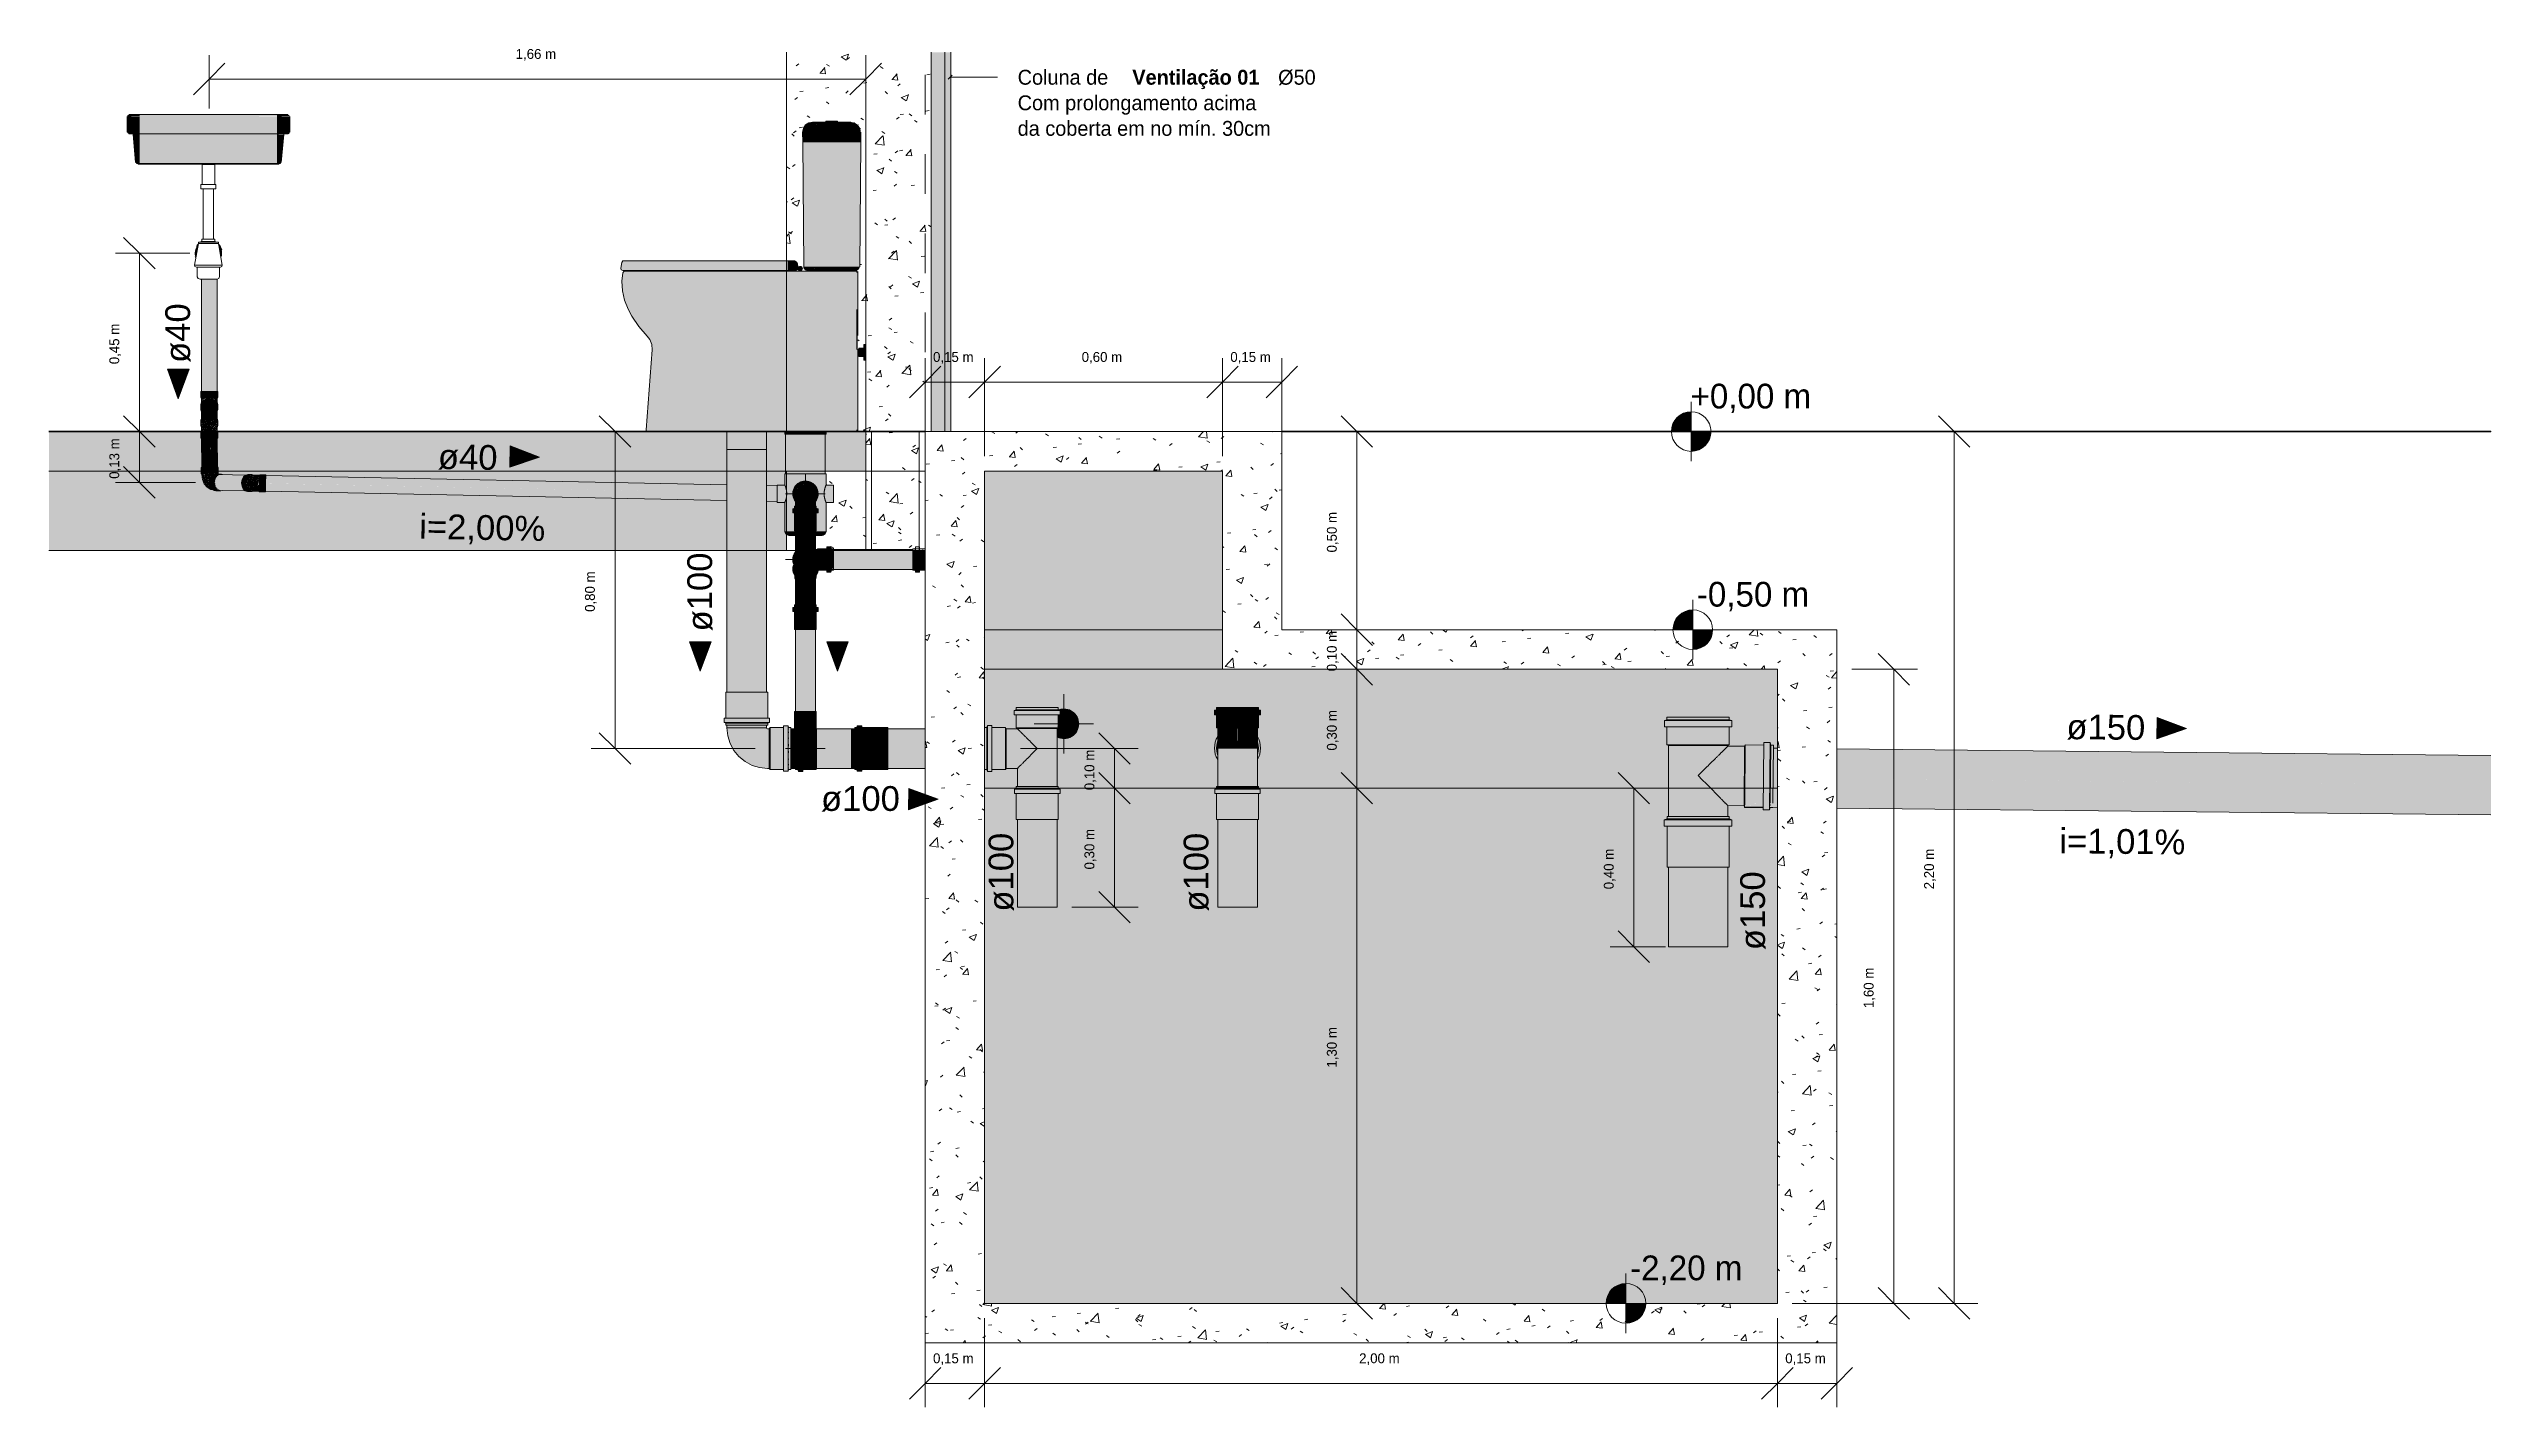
# Model space of a CAD drawing. Header units: metres. Extents: x 1.1 to 88.1, y -3.7 to 23.8.
# Drawn here: x 50.84 to 57, y -2.46 to 0.97 of the extents above; entities that cross this region are included whole.
import ezdxf

# ---------------------------------------------------------------- set-up
doc = ezdxf.new("R2010")
doc.units = ezdxf.units.M
for name, pattern in [('IMPORT-DASHED2 _4_', [0.375, 0.25, -0.125]), ('IMPORT-HIDDEN2 _2_', [0.1875, 0.125, -0.0625]), ('Projeção', [0.003969, 0.002381, -0.001587])]:
    doc.linetypes.add(name, pattern=pattern)
doc.layers.add('1095_ARQ_BASE_dwg', color=7, linetype='Continuous', lineweight=5, true_color=0x767676)
doc.layers.add('A-FLOR', color=7, linetype='Continuous', lineweight=9, true_color=0x007f00)
for name, color, linetype, lineweight in [('A-ANNO-DIMS', 7, 'Continuous', 5), ('A-ANNO-DIMS-25', 7, 'Continuous', 5), ('A-DETL', 7, 'Continuous', 5), ('A-DETL-GENF', 7, 'Continuous', 5), ('A-FLOR-OVHD', 7, 'Projeção', 5), ('A-WALL', 7, 'Continuous', 9), ('G-ANNO-DIMS', 7, 'Continuous', 5), ('G-ANNO-TEXT', 7, 'Continuous', 5), ('KIRYA - PAREDE', 7, 'Continuous', 40), ('KIRYA - PISO', 7, 'Continuous', 5), ('KIRYA - PROJEÇÃO', 7, 'IMPORT-DASHED2 _4_', 5), ('KIRYA - SQUADRIA', 7, 'Continuous', 5), ('LAYOUT-WC_COZINHA', 7, 'Continuous', 5), ('P-PIPE', 7, 'Continuous', 5), ('P-PIPE-CNTR', 7, 'Continuous', 5), ('P-PIPE-IDEN', 7, 'Continuous', 5), ('P-SANR-FIXT', 7, 'Continuous', 5), ('S-COLS', 7, 'Continuous', 5), ('VEGETAÇÃO', 7, 'Continuous', 5)]:
    doc.layers.add(name, color=color, linetype=linetype, lineweight=lineweight)
doc.styles.add('Arial_3', font='arial.ttf', dxfattribs={"height": 0.0625})
doc.styles.add('Century Gothic_2', font='GOTHIC.TTF', dxfattribs={"height": 0.025})
doc.styles.add('Century Gothic_3', font='GOTHIC.TTF', dxfattribs={"height": 0.0375})
doc.styles.add('Century Gothic_4', font='GOTHIC.TTF', dxfattribs={"height": 0.0625})
doc.styles.add('Century Gothic_B_1', font='GOTHICB.TTF', dxfattribs={"height": 0.0375})
doc.dimstyles.new('Setores_1_mm', dxfattribs={"dimscale": 0.3048, "dimtxt": 0.026104, "dimasz": 0.260417, "dimexe": 0.19685, "dimexo": 0.123031, "dimgap": 0.143537, "dimtad": 1, "dimrnd": 0.01, "dimzin": 0, "dimdsep": 46, "dimtxsty": 'Century Gothic_2', "dimblk1": 'OBLIQUE', "dimblk2": 'OBLIQUE', "dimsah": 1, "dimcen": 0.09, "dimazin": 0, "dimtfac": 1, "dimtdec": 4, "dimtix": 1, "dimtmove": 0, "dimatfit": 3, "dimfxl": 1, "dimtvp": 1, "dimtolj": 1, "dimtzin": 0, "dimarcsym": 2})
pattern_1 = [(50, (51.43049, -0.84402), (0.1821895, -0.015938), [0.01905, -0.20955]), (355, (51.43049, -0.84402), (-0.035242, 0.191059), [0.01524, -0.16764]), (100.451, (51.44549, -0.84535), (0.146942, 0.17512), [0.01619, -0.17809]), (46.184, (51.43049, -0.79322), (0.271077, -0.042045), [0.02857, -0.31432]), (96.636, (51.45249, -0.79672), (0.237407, 0.247433), [0.02429, -0.26714]), (351.184, (51.4305, -0.79322), (0.237406, 0.247428), [0.02286, -0.25146]), (21, (51.45549, -0.80592), (0.1516197, -0.102267), [0.01905, -0.20955]), (326, (51.45549, -0.80592), (0.0618035, 0.184189), [0.01524, -0.16764]), (71.451, (51.46849, -0.81444), (0.213418, 0.081924), [0.01619, -0.17809]), (37.5, (51.430486, -0.84402), (0.0030864, 0.0845511), [0.00838, -0.15723, 0.00838, -0.1618, -0.16827]), (37.5, (51.430486, -0.84402), (0.0030864, 0.0845511), [-0.33579, 0.00838, -0.15989]), (7.5, (51.43049, -0.84402), (0.0668157, 0.1001782), [0.00838, -0.08865, 0.00838, -0.15342, -0.06413]), (7.5, (51.43049, -0.84402), (0.0668157, 0.1001782), [-0.25883, 0.00838, -0.05575]), (327.5, (51.373486, -0.84402), (0.1355866, -0.0057276), [0.00838, -0.05512, 0.00838, -0.18974, -0.26289]), (327.5, (51.373486, -0.84402), (0.1355866, -0.0057276), [-0.26162, 0.00838, -0.25451]), (317.5, (51.34849, -0.84402), (0.1481253, 0.0254287), [0.00838, -0.07417, 0.00838, -0.12319, -0.18669]), (317.5, (51.34849, -0.84402), (0.1481253, 0.0254287), [-0.21412, 0.00838, -0.17831])]

# ---------------------------------------------------------------- blocks, each defined once
blk = doc.blocks.new('Pilar retangular - 20 x 40 cm-4048671-BB')
at = {"layer": 'S-COLS', "true_color": 0xeaeaea}
h = blk.add_hatch(dxfattribs=at)
h.set_pattern_fill('FP_9', color=254, style=0, pattern_type=2)
h.set_pattern_definition([(50, (16.895, -0.84402), (0.18219, -0.015938), [0.01905, -0.20955]), (355, (16.895, -0.84402), (-0.035242, 0.191059), [0.01524, -0.16764]), (100.451, (16.91, -0.84535), (0.146942, 0.17512), [0.01619, -0.17809]), (46.184, (16.895, -0.79322), (0.271077, -0.042045), [0.02858, -0.31433]), (96.636, (16.917, -0.79672), (0.237407, 0.247433), [0.02429, -0.26714]), (351.184, (16.895, -0.79322), (0.237406, 0.247428), [0.02286, -0.25146]), (21, (16.92, -0.80592), (0.15162, -0.102267), [0.01905, -0.20955]), (326, (16.92, -0.80592), (0.061803, 0.18419), [0.01524, -0.16764]), (71.451, (16.933, -0.81444), (0.213418, 0.081924), [0.01619, -0.17809]), (37.5, (16.895, -0.84402), (0.0030864, 0.084551), [0.00838, -0.15723, 0.00838, -0.1618, -0.16828]), (37.5, (16.895, -0.84402), (0.0030864, 0.084551), [-0.33579, 0.00838, -0.15989]), (7.5, (16.895, -0.84402), (0.0668157, 0.1001782), [0.00838, -0.08865, 0.00838, -0.15342, -0.06414]), (7.5, (16.895, -0.84402), (0.0668157, 0.1001782), [-0.25883, 0.00838, -0.05575]), (327.5, (16.838, -0.84402), (0.1355866, -0.0057276), [0.00838, -0.05512, 0.00838, -0.18974, -0.26289]), (327.5, (16.838, -0.84402), (0.1355866, -0.0057276), [-0.26162, 0.00838, -0.25451]), (317.5, (16.813, -0.84402), (0.148125, 0.025429), [0.00838, -0.07417, 0.00838, -0.12319, -0.18669]), (317.5, (16.813, -0.84402), (0.148125, 0.025429), [-0.21412, 0.00838, -0.17831])])
h.paths.add_polyline_path([(18.1766, -0.3), (18.1836, -0.3), (18.1836, -0.262), (18.1655, -0.2618), (18.1635, -0.2614), (18.1615, -0.2603), (18.1606, -0.2596), (18.1606, -0.3)])
h.paths.add_polyline_path([(18.2346, -0.2984), (18.2376, -0.2984), (18.2398, -0.2964), (18.2628, -0.296), (18.2628, -0.291), (18.2728, -0.2915), (18.2741, -0.2961), (18.2798, -0.296), (18.2798, -0.298), (18.3606, -0.298), (18.3606, -0.1), (18.2586, -0.1), (18.2586, -0.107), (18.2606, -0.107), (18.2606, -0.1353), (18.2796, -0.135), (18.2796, -0.179), (18.2605, -0.1787), (18.2605, -0.2524), (18.2586, -0.2574), (18.2569, -0.2595), (18.2546, -0.2609), (18.2506, -0.262), (18.2336, -0.262), (18.2336, -0.2983)])
h.paths.add_polyline_path([(18.4177, 0), (18.5256, 0), (18.5256, 0.9573), (18.1606, 0.9573), (18.1606, 0.431), (18.1825, 0.4307), (18.1857, 0.4298), (18.1861, 0.4291), (18.1865, 0.429), (18.1874, 0.4269), (18.1901, 0.4103), (18.1896, 0.4088), (18.1886, 0.4074), (18.1877, 0.4067), (18.187, 0.4066), (18.1867, 0.4064), (18.1864, 0.4062), (18.1837, 0.406), (18.1606, 0.4059), (18.1606, 0.405), (18.2731, 0.405), (18.2731, 0.406), (18.2138, 0.4061), (18.211, 0.4066), (18.2095, 0.4073), (18.2073, 0.4091), (18.2058, 0.4111), (18.2042, 0.4165), (18.2015, 0.7558), (18.2026, 0.7616), (18.2037, 0.7654), (18.2055, 0.7695), (18.2096, 0.7741), (18.2123, 0.7765), (18.2192, 0.7798), (18.2226, 0.7806), (18.2295, 0.781), (18.2598, 0.7811), (18.2598, 0.783), (18.2898, 0.783), (18.2898, 0.781), (18.3244, 0.7809), (18.3294, 0.7802), (18.3357, 0.7776), (18.3396, 0.7748), (18.3429, 0.7715), (18.346, 0.7663), (18.3477, 0.7614), (18.3483, 0.754), (18.3455, 0.4153), (18.3452, 0.4133), (18.3437, 0.4103), (18.3422, 0.4085), (18.3396, 0.4069), (18.3382, 0.4063), (18.3341, 0.406), (18.3003, 0.406), (18.3003, 0.405), (18.34, 0.4047), (18.3402, 0.4046), (18.3405, 0.4019), (18.3406, 0.3922), (18.3406, 0.207), (18.3436, 0.207), (18.3436, 0.2107), (18.3556, 0.2108), (18.3556, 0.22), (18.3606, 0.22), (18.3606, 0.18), (18.3556, 0.18), (18.3556, 0.1893), (18.3436, 0.1893), (18.3436, 0.193), (18.3406, 0.193), (18.3404, 0.0015), (18.3399, 0.0002), (18.34, 0), (18.3756, 0)])
h.paths.add_polyline_path([(18.1956, 0.406), (18.1937, 0.4064), (18.1929, 0.4068), (18.1914, 0.4081), (18.1906, 0.4095), (18.1903, 0.4104), (18.1903, 0.4125), (18.1906, 0.4134), (18.1914, 0.4148), (18.1918, 0.4153), (18.1938, 0.4165), (18.1946, 0.4167), (18.1966, 0.4167), (18.1976, 0.4165), (18.199, 0.4156), (18.1995, 0.4153), (18.2006, 0.4134), (18.2009, 0.4125), (18.2009, 0.4104), (18.2006, 0.4095), (18.2003, 0.4087), (18.199, 0.4072), (18.1976, 0.4064), (18.1966, 0.4061)])
at = {"layer": 'S-COLS', "color": 253, "true_color": 0xaaaaaa}
for p, q in [((18.1606, 0.9573), (18.1606, 0)), ((18.5606, 0), (18.5606, 0.9573)), ((18.1606, -0.1), (18.1606, -0.3)), ((18.3606, -0.3), (18.1606, -0.3))]:
    blk.add_line(p, q, dxfattribs=at)
blk = doc.blocks.new('1095_ARQ_BASE_dwg_A$C0A671FCF-4006144-BB')
at = {"layer": 'LAYOUT-WC_COZINHA'}
for p, q in [((17.7006, 0), (17.8105, 0)), ((17.7006, 0), (17.8314, 0)), ((17.8362, 0), (17.7206, 0)), ((17.8105, 0), (17.7206, 0)), ((17.8445, 0), (17.7606, 0)), ((17.8102, 0), (17.7606, 0)), ((17.8314, 0), (18.1214, 0)), ((18.088, 0), (17.8362, 0)), ((18.0281, 0), (17.8425, 0)), ((18.0692, 0), (18.0281, 0)), ((18.1702, 0), (18.088, 0)), ((18.2313, 0), (18.1214, 0)), ((18.2313, 0), (18.2106, 0)), ((18.2313, 0), (18.2506, 0)), ((18.257, 0), (18.2506, 0)), ((18.257, 0), (18.262, 0)), ((18.2852, 0), (18.257, 0)), ((18.2852, 0), (18.257, 0)), ((18.2802, 0), (18.262, 0)), ((18.2802, 0), (18.2852, 0)), ((18.3486, 0), (18.2852, 0)), ((18.3371, 0), (18.3486, 0)), ((18.3486, 0), (18.3606, 0)), ((18.3486, 0), (18.3606, 0))]:
    blk.add_line(p, q, dxfattribs=at)
blk = doc.blocks.new('1095_ARQ_BASE_dwg_A$C331B23C5-4006145-BB')
at = {"layer": 'LAYOUT-WC_COZINHA'}
for p, q in [((16.6846, 0), (16.3024, 0)), ((16.3024, 0), (17.1024, 0)), ((16.564, 0), (16.5205, 0)), ((16.564, 0), (16.5205, 0)), ((16.6252, 0), (16.564, 0)), ((16.6252, 0), (16.564, 0)), ((16.7024, 0), (16.6252, 0)), ((16.6836, 0), (16.6252, 0)), ((16.7331, 0), (16.6718, 0)), ((16.7024, 0), (16.6775, 0)), ((16.7242, 0), (16.6807, 0)), ((16.7734, 0), (16.7024, 0)), ((16.7274, 0), (16.7024, 0)), ((16.7797, 0), (16.7202, 0)), ((17.1024, 0), (16.7246, 0)), ((16.8409, 0), (16.7734, 0)), ((16.8409, 0), (16.7797, 0)), ((16.8844, 0), (16.8409, 0)), ((16.8844, 0), (16.8409, 0))]:
    blk.add_line(p, q, dxfattribs=at)
at = {"layer": 'LAYOUT-WC_COZINHA', "flags": 128}
for points in [[(16.5205, 0), (16.5066, 0), (16.5205, 0)], [(16.726, 0), (16.7151, 0), (16.6893, 0), (16.6777, 0)], [(16.8844, 0), (16.8982, 0), (16.8844, 0)]]:
    blk.add_lwpolyline(points, dxfattribs=at)
blk = doc.blocks.new('1095_ARQ_BASE_dwg_A$C277F18F9-4006153-BB')
at = {"layer": 'VEGETAÇÃO'}
for p, q in [((16.9286, 0), (16.7672, 0)), ((16.9303, 0), (16.7841, 0)), ((16.9318, 0), (16.7983, 0)), ((16.9364, 0), (16.8446, 0)), ((16.9389, 0), (16.8692, 0)), ((16.9646, 0), (16.9286, 0)), ((16.9452, 0), (16.9324, 0)), ((16.948, 0), (16.9608, 0)), ((16.9543, 0), (17.024, 0)), ((16.9568, 0), (17.0486, 0)), ((16.9614, 0), (17.0949, 0)), ((16.9628, 0), (17.1091, 0)), ((16.9645, 0), (17.126, 0))]:
    blk.add_line(p, q, dxfattribs=at)
blk = doc.blocks.new('1095_ARQ_BASE_dwg_A$C6DD851CF-4006154-BB')
at = {"layer": 'VEGETAÇÃO'}
for p, q in [((17.5388, 0), (17.3773, 0)), ((17.5405, 0), (17.3942, 0)), ((17.5419, 0), (17.4085, 0)), ((17.5465, 0), (17.4547, 0)), ((17.549, 0), (17.4793, 0)), ((17.5747, 0), (17.5387, 0)), ((17.5553, 0), (17.5425, 0)), ((17.5582, 0), (17.571, 0)), ((17.5645, 0), (17.6342, 0)), ((17.567, 0), (17.6588, 0)), ((17.5716, 0), (17.705, 0)), ((17.573, 0), (17.7192, 0)), ((17.5747, 0), (17.7362, 0))]:
    blk.add_line(p, q, dxfattribs=at)
blk = doc.blocks.new('1095_ARQ_BASE_dwg_A$C7A191758-4006155-BB')
at = {"layer": 'VEGETAÇÃO'}
for p, q in [((18.1562, 0), (17.9947, 0)), ((18.1579, 0), (18.0116, 0)), ((18.1593, 0), (18.0258, 0)), ((18.1639, 0), (18.0721, 0)), ((18.1664, 0), (18.0967, 0)), ((18.1921, 0), (18.1561, 0)), ((18.1727, 0), (18.1599, 0)), ((18.1755, 0), (18.1883, 0)), ((18.1819, 0), (18.2515, 0)), ((18.1843, 0), (18.2761, 0)), ((18.189, 0), (18.3224, 0)), ((18.1904, 0), (18.3366, 0)), ((18.1921, 0), (18.3536, 0))]:
    blk.add_line(p, q, dxfattribs=at)
blk = doc.blocks.new('1095_ARQ_BASE_dwg_A$C6DD851CF-V52-BB')
at = {"layer": 'VEGETAÇÃO'}
for q in [(19.5262, 0), (19.4951, 0), (19.4242, 0), (19.4488, 0), (19.5093, 0)]:
    blk.add_line((19.4106, 0), q, dxfattribs=at)
blk = doc.blocks.new('1095_ARQ_BASE_dwg-4006143-BB')
at = {"layer": 'KIRYA - PAREDE'}
for p, q in [((16.2999, 0), (16.6846, 0)), ((18.3606, 0), (16.2999, 0)), ((16.2999, 0), (18.5106, 0)), ((18.5106, 0), (16.2999, 0)), ((16.2999, 0), (18.5106, 0)), ((16.7246, 0), (17.8106, 0)), ((16.7596, 0), (16.9616, 0)), ((16.9616, 0), (16.7596, 0)), ((18.3371, 0), (18.3606, 0)), ((22.4608, 0), (19.4106, 0)), ((19.4106, 0), (22.4608, 0))]:
    blk.add_line(p, q, dxfattribs=at)
at = {"layer": 'KIRYA - PAREDE', "flags": 128}
blk.add_lwpolyline([(20.8383, 0), (20.6954, 0), (20.519, 0), (20.6618, 0)], close=True, dxfattribs=at)
at = {"layer": 'KIRYA - PISO'}
for p, q in [((18.5107, 0), (16.2998, 0)), ((18.5107, 0), (16.2998, 0)), ((18.5108, 0), (16.2999, 0)), ((18.5106, 0), (16.2999, 0)), ((18.5106, 0), (16.2999, 0)), ((18.5106, 0), (16.2999, 0)), ((18.5106, 0), (16.2999, 0)), ((18.5106, 0), (16.2999, 0)), ((18.5106, 0), (16.2999, 0)), ((22.4608, 0), (19.4106, 0)), ((22.4608, 0), (19.4106, 0)), ((22.4608, 0), (19.4106, 0)), ((22.4608, 0), (19.4106, 0)), ((22.4608, 0), (19.4106, 0)), ((22.4608, 0), (19.4106, 0)), ((21.8412, 0), (19.4107, 0)), ((20.8351, 0), (19.4108, 0)), ((22.4614, 0), (19.411, 0)), ((20.3176, 0), (21.1807, 0)), ((21.9696, 0), (22.4614, 0)), ((21.9696, 0), (22.4608, 0))]:
    blk.add_line(p, q, dxfattribs=at)
at = {"layer": 'KIRYA - PROJEÇÃO', "flags": 128}
for points in [[(18.5106, 0), (16.8606, 0), (16.2999, 0)], [(22.4608, 0), (21.0326, 0), (19.4106, 0)]]:
    blk.add_lwpolyline(points, dxfattribs=at)
at = {"layer": 'KIRYA - SQUADRIA', "linetype": 'IMPORT-HIDDEN2 _2_'}
for p, q in [((16.3606, 0), (16.3906, 0)), ((16.3906, 0), (16.3606, 0)), ((16.3906, 0), (16.4006, 0)), ((16.4006, 0), (16.3906, 0)), ((16.3906, 0), (16.8306, 0)), ((16.3906, 0), (16.8306, 0)), ((16.3934, 0), (16.8275, 0)), ((16.8275, 0), (16.3934, 0)), ((16.8306, 0), (16.8206, 0)), ((16.8206, 0), (16.8306, 0)), ((16.8606, 0), (16.8306, 0)), ((16.8306, 0), (16.8606, 0))]:
    blk.add_line(p, q, dxfattribs=at)
for name, p in [('1095_ARQ_BASE_dwg_A$C331B23C5-4006145-BB', (0, 0)), ('1095_ARQ_BASE_dwg_A$C277F18F9-4006153-BB', (0, 0)), ('1095_ARQ_BASE_dwg_A$C6DD851CF-4006154-BB', (0, 0)), ('1095_ARQ_BASE_dwg_A$C0A671FCF-4006144-BB', (0, 0)), ('1095_ARQ_BASE_dwg_A$C7A191758-4006155-BB', (0, 0)), ('1095_ARQ_BASE_dwg_A$C6DD851CF-V52-BB', (0, 0)), ('1095_ARQ_BASE_dwg_A$C7A191758-4006155-BB', (1.79, 0))]:
    blk.add_blockref(name, p)
blk = doc.blocks.new('UT_Bacia com caixa acoplada - UT_Bacia com caixa acoplada-3248018-BB')
at = {"layer": 'P-SANR-FIXT', "true_color": 0xf4f2f0}
for points in [[(18.2045, 0.7558), (18.2281, 0.7558), (18.2286, 0.7614), (18.2304, 0.7667), (18.2332, 0.7715), (18.237, 0.7755), (18.2419, 0.7786), (18.2475, 0.7805), (18.25, 0.781), (18.2252, 0.7809), (18.2206, 0.7802), (18.2181, 0.7794), (18.2117, 0.776), (18.2086, 0.7731), (18.2055, 0.7695), (18.2033, 0.7644), (18.2021, 0.7599), (18.2015, 0.7558), (18.2034, 0.7558)], [(18.2188, 0.731), (18.2283, 0.731), (18.2281, 0.7558), (18.2015, 0.7558), (18.2017, 0.731), (18.2187, 0.731)], [(18.2485, 0.731), (18.2615, 0.731), (18.2615, 0.7558), (18.2281, 0.7558), (18.2283, 0.731), (18.2472, 0.731)], [(18.2304, 0.7558), (18.2615, 0.7558), (18.2615, 0.781), (18.25, 0.7808), (18.2462, 0.7802), (18.2411, 0.7782), (18.2366, 0.7751), (18.2332, 0.7715), (18.2304, 0.7667), (18.2286, 0.7614), (18.2283, 0.7558), (18.2286, 0.7558)], [(18.2615, 0.7558), (18.3133, 0.7558), (18.3133, 0.781), (18.2615, 0.781), (18.2615, 0.7614)], [(18.3133, 0.731), (18.3133, 0.7558), (18.2615, 0.7558), (18.2615, 0.731), (18.2733, 0.731)], [(18.3259, 0.7558), (18.3483, 0.7558), (18.3477, 0.7614), (18.3459, 0.7668), (18.3429, 0.7715), (18.338, 0.7761), (18.3331, 0.7789), (18.328, 0.7805), (18.3215, 0.781), (18.3133, 0.781), (18.3133, 0.7558), (18.3224, 0.7558)], [(18.338, 0.731), (18.3481, 0.731), (18.3483, 0.7558), (18.3133, 0.7558), (18.3133, 0.731), (18.3379, 0.731)], [(18.2042, 0.4159), (18.2307, 0.4159), (18.2282, 0.731), (18.2017, 0.731), (18.2042, 0.4165)], [(18.2336, 0.4159), (18.2615, 0.4159), (18.2615, 0.731), (18.2282, 0.731), (18.2307, 0.4159)], [(18.2733, 0.4159), (18.3133, 0.4159), (18.3133, 0.731), (18.2615, 0.731), (18.2615, 0.4159)], [(18.3196, 0.4159), (18.3456, 0.4159), (18.3482, 0.731), (18.3133, 0.731), (18.3133, 0.4159)], [(17.7445, 0.4119), (17.9196, 0.4119), (17.9196, 0.4269), (17.7456, 0.4269), (17.743, 0.4119), (17.7439, 0.4119)], [(17.8186, 0.406), (17.9196, 0.4062), (17.9196, 0.4119), (17.743, 0.4119), (17.7439, 0.4087), (17.7445, 0.4077), (17.7454, 0.4069), (17.748, 0.406), (17.8161, 0.406)], [(17.7666, 0.4269), (17.9196, 0.4269), (17.9196, 0.431), (17.7505, 0.431), (17.7477, 0.4298), (17.7463, 0.4285), (17.7456, 0.4269), (17.7639, 0.4269)], [(17.8837, 0.3085), (17.9318, 0.3085), (17.9318, 0.4008), (17.7477, 0.4008), (17.7463, 0.3848), (17.7461, 0.374), (17.7463, 0.3659), (17.7477, 0.3536), (17.7495, 0.3436), (17.7533, 0.3295), (17.7569, 0.3197), (17.7613, 0.3085), (17.8747, 0.3085)], [(17.9123, 0.4008), (17.9318, 0.4008), (17.9318, 0.405), (17.7526, 0.405), (17.7498, 0.4038), (17.7483, 0.4024), (17.7477, 0.4008), (17.9109, 0.4008)], [(18.1635, 0.4269), (18.1635, 0.431), (17.9196, 0.4309), (17.9196, 0.4269), (18.153, 0.4269)], [(18.1289, 0.4119), (18.1635, 0.4119), (18.1635, 0.4269), (17.9196, 0.4269), (17.9196, 0.4119), (18.0808, 0.4119)], [(18.0985, 0.406), (18.1635, 0.4062), (18.1635, 0.4119), (17.9196, 0.4119), (17.9196, 0.406), (18.094, 0.406)], [(18.1771, 0.4008), (18.3371, 0.4008), (18.3371, 0.405), (17.9318, 0.4049), (17.9318, 0.4008), (18.153, 0.4008)], [(17.9318, 0.3085), (18.3371, 0.3085), (18.3371, 0.4008), (17.9318, 0.4008), (17.9318, 0.3381)], [(18.1768, 0.4119), (18.1901, 0.4119), (18.1874, 0.4269), (18.1635, 0.4269), (18.1635, 0.4119), (18.1701, 0.4119)], [(18.1689, 0.406), (18.1865, 0.4063), (18.1872, 0.4066), (18.1877, 0.4067), (18.1893, 0.4082), (18.1896, 0.4088), (18.1901, 0.4105), (18.1901, 0.4106), (18.1899, 0.4119), (18.1635, 0.4119), (18.1635, 0.406), (18.1688, 0.406)], [(18.2187, 0.406), (18.239, 0.4062), (18.2371, 0.4066), (18.2355, 0.4073), (18.233, 0.4096), (18.232, 0.411), (18.231, 0.4133), (18.2307, 0.4159), (18.2042, 0.4159), (18.206, 0.4109), (18.2075, 0.4089), (18.2097, 0.4072), (18.2122, 0.4064), (18.2153, 0.406), (18.2184, 0.406)], [(18.2483, 0.406), (18.2615, 0.406), (18.2615, 0.4159), (18.2307, 0.4159), (18.231, 0.4133), (18.232, 0.411), (18.2343, 0.4082), (18.2359, 0.4071), (18.2378, 0.4063), (18.2406, 0.406), (18.2462, 0.406)], [(18.3126, 0.406), (18.3133, 0.406), (18.3133, 0.4159), (18.2615, 0.4159), (18.2615, 0.406), (18.3124, 0.406)], [(18.3196, 0.406), (18.3371, 0.4062), (18.3382, 0.4063), (18.3413, 0.4079), (18.343, 0.4093), (18.3445, 0.4116), (18.3452, 0.4133), (18.3455, 0.4159), (18.3133, 0.4159), (18.3133, 0.406), (18.3193, 0.406)], [(18.3391, 0.4008), (18.3391, 0.405), (18.3371, 0.4049), (18.3371, 0.4008)], [(18.3391, 0.3085), (18.3391, 0.4008), (18.3371, 0.4008), (18.3371, 0.3085)], [(18.3406, 0.4006), (18.3402, 0.4046), (18.3395, 0.4049), (18.3391, 0.4049), (18.3391, 0.4008), (18.3405, 0.4007)], [(18.3391, 0.3085), (18.3405, 0.3088), (18.3406, 0.309), (18.3406, 0.3462), (18.3404, 0.4007), (18.3391, 0.4008), (18.3391, 0.3085)], [(17.8263, 0.2409), (17.9318, 0.2409), (17.9318, 0.3085), (17.7614, 0.3084), (17.7738, 0.2868), (17.7774, 0.2809), (17.7852, 0.2699), (17.7934, 0.2592), (17.8094, 0.2409), (17.8227, 0.2409)], [(17.9318, 0.2409), (18.3371, 0.2409), (18.3371, 0.3085), (17.9318, 0.3084), (17.9318, 0.2543)], [(18.3371, 0.2409), (18.3391, 0.2409), (18.3391, 0.3085), (18.3371, 0.3084), (18.3371, 0.241)], [(18.3391, 0.2409), (18.3402, 0.2412), (18.3406, 0.2417), (18.3406, 0.2736), (18.3404, 0.3088), (18.3395, 0.3085), (18.3391, 0.3084), (18.3391, 0.241)], [(17.8749, 0.0046), (17.9318, 0.0046), (17.9318, 0.2066), (17.822, 0.2066), (17.8064, 0.0046), (17.8581, 0.0046)], [(17.8481, 0.2066), (17.9318, 0.2066), (17.9318, 0.2409), (17.8094, 0.2409), (17.8164, 0.2319), (17.8178, 0.2291), (17.8205, 0.2226), (17.822, 0.2152), (17.822, 0.2066), (17.8431, 0.2066)], [(18.2252, 0.2066), (18.3371, 0.2066), (18.3371, 0.2409), (17.9318, 0.2409), (17.9318, 0.2066), (18.1289, 0.2066)], [(17.9318, 0.0046), (18.3391, 0.0046), (18.3391, 0.2066), (17.9318, 0.2066), (17.9318, 0.038)], [(18.3391, 0.2066), (18.3391, 0.2409), (18.3371, 0.2408), (18.3371, 0.2066)], [(18.3406, 0.2065), (18.3406, 0.2256), (18.3404, 0.2414), (18.3395, 0.241), (18.3391, 0.2408), (18.3391, 0.2066), (18.3405, 0.2065)], [(18.3406, 0.0045), (18.3404, 0.2065), (18.3391, 0.2066), (18.3391, 0.0046), (18.3406, 0.0045)], [(17.8491, 0), (17.9318, 0.0001), (17.9318, 0.0046), (17.8064, 0.0046), (17.8077, 0.0016), (17.8079, 0.0013), (17.8086, 0.0007), (17.8108, 0), (17.8461, 0)], [(18.1106, 0), (18.3371, 0.0001), (18.3371, 0.0046), (17.9318, 0.0046), (17.9318, 0), (18.1089, 0)], [(18.3391, 0), (18.3391, 0.0046), (18.3371, 0.0046), (18.3371, 0.0001), (18.3382, 0.0001)], [(18.3391, 0), (18.34, 0.0003), (18.3402, 0.0004), (18.3406, 0.0024), (18.3404, 0.0045), (18.3391, 0.0046), (18.3391, 0.0001)]]:
    blk.add_hatch(color=7, dxfattribs=at).paths.add_polyline_path(points)
at = {"layer": 'P-SANR-FIXT', "true_color": 0xf4f4f4}
for points in [[(18.2696, 0.781), (18.2748, 0.781), (18.2748, 0.783), (18.2598, 0.783), (18.2598, 0.781), (18.2673, 0.781)], [(18.2748, 0.781), (18.2898, 0.781), (18.2898, 0.783), (18.2748, 0.783), (18.2748, 0.7816)], [(18.1956, 0.406), (18.197, 0.4062), (18.1983, 0.4067), (18.1995, 0.4076), (18.2003, 0.4087), (18.2009, 0.41), (18.2011, 0.4114), (18.2009, 0.4128), (18.2003, 0.4142), (18.1995, 0.4153), (18.1974, 0.4165), (18.197, 0.4167), (18.1956, 0.4169), (18.1938, 0.4165), (18.1929, 0.4162), (18.1918, 0.4153), (18.1909, 0.4142), (18.1902, 0.4119), (18.1903, 0.4106), (18.1904, 0.41), (18.1909, 0.4087), (18.1918, 0.4076), (18.1929, 0.4067), (18.1942, 0.4062)]]:
    blk.add_hatch(color=7, dxfattribs=at).paths.add_polyline_path(points)
at = {"layer": 'P-SANR-FIXT', "true_color": 0xf4f2f0}
h = blk.add_hatch(color=7, dxfattribs=at)
h.paths.add_polyline_path([(18.1852, 0.4269), (18.1874, 0.4269), (18.1865, 0.429), (18.186, 0.4291), (18.1857, 0.4298), (18.1843, 0.4305), (18.1777, 0.431), (18.1635, 0.4309), (18.1635, 0.4269), (18.1846, 0.4269)])
h.paths.add_polyline_path([(18.1843, 0.4305), (18.1829, 0.4309), (18.1835, 0.4306)])
at = {"layer": 'P-SANR-FIXT'}
for p, q in [((18.2015, 0.7558), (18.2017, 0.731)), ((18.2598, 0.783), (18.2598, 0.781)), ((18.2748, 0.783), (18.2598, 0.783)), ((18.3133, 0.781), (18.2615, 0.781)), ((18.2898, 0.783), (18.2748, 0.783)), ((18.2898, 0.781), (18.2898, 0.783)), ((18.3481, 0.731), (18.3483, 0.7558)), ((18.2017, 0.731), (18.2042, 0.4159)), ((18.2017, 0.731), (18.2282, 0.731)), ((18.2282, 0.731), (18.2354, 0.731)), ((18.2472, 0.731), (18.2354, 0.731)), ((18.2354, 0.731), (18.2472, 0.731)), ((18.2615, 0.731), (18.2472, 0.731)), ((18.2472, 0.731), (18.2615, 0.731)), ((18.2615, 0.731), (18.3133, 0.731)), ((18.3133, 0.731), (18.2615, 0.731)), ((18.3223, 0.731), (18.3133, 0.731)), ((18.3133, 0.731), (18.3435, 0.731)), ((18.3307, 0.731), (18.3223, 0.731)), ((18.3435, 0.731), (18.3469, 0.731)), ((18.3456, 0.4159), (18.3482, 0.731)), ((18.347, 0.731), (18.3482, 0.731)), ((17.7456, 0.4269), (17.743, 0.4119)), ((18.1635, 0.431), (17.9196, 0.431)), ((17.9196, 0.406), (18.1635, 0.406)), ((18.3371, 0.405), (17.9318, 0.405)), ((18.1811, 0.431), (18.1815, 0.431)), ((18.1859, 0.4294), (18.1864, 0.4291)), ((18.1901, 0.4119), (18.1874, 0.4269)), ((18.2615, 0.406), (18.3133, 0.406)), ((18.3391, 0.405), (18.3371, 0.405)), ((18.3404, 0.4043), (18.3406, 0.4035)), ((18.3406, 0.3147), (18.3406, 0.3091)), ((18.3406, 0.3091), (18.3406, 0.304)), ((18.3406, 0.2465), (18.3406, 0.242)), ((17.822, 0.2066), (17.8064, 0.0046)), ((18.3406, 0.0045), (18.3406, 0.2065)), ((17.9318, 0), (18.3371, 0)), ((18.3371, 0), (18.3391, 0)), ((18.3406, 0.0015), (18.3403, 0.0008))]:
    blk.add_line(p, q, dxfattribs=at)
at = {"layer": 'P-SANR-FIXT', "flags": 128}
for points in [[(18.2015, 0.7558), (18.2034, 0.7655), (18.2089, 0.7737), (18.2171, 0.7792), (18.2265, 0.781)], [(18.252, 0.781), (18.2398, 0.781), (18.2316, 0.781), (18.2272, 0.781), (18.2265, 0.781)], [(18.2265, 0.781), (18.2285, 0.781), (18.2344, 0.781), (18.2442, 0.781), (18.252, 0.781)], [(18.2615, 0.781), (18.2556, 0.781), (18.252, 0.781), (18.252, 0.781)], [(18.3233, 0.781), (18.3214, 0.781), (18.3164, 0.781), (18.3133, 0.781)], [(18.332, 0.7792), (18.333, 0.779), (18.3334, 0.7788)], [(18.3405, 0.774), (18.3412, 0.7735), (18.3416, 0.7728)], [(18.3463, 0.7657), (18.3466, 0.7652), (18.3467, 0.7643)], [(17.7479, 0.406), (17.744, 0.4079), (17.743, 0.4119)], [(17.7456, 0.4269), (17.7481, 0.4304), (17.7505, 0.431)], [(17.7613, 0.3085), (17.7523, 0.3313), (17.747, 0.3553), (17.7457, 0.3799), (17.7477, 0.4008)], [(17.7477, 0.4008), (17.7501, 0.4043), (17.7526, 0.405)], [(17.9196, 0.406), (17.8936, 0.406), (17.8682, 0.406), (17.8441, 0.406), (17.8216, 0.406), (17.8014, 0.406), (17.7839, 0.406), (17.7696, 0.406), (17.7587, 0.406), (17.7515, 0.406), (17.7481, 0.406), (17.7479, 0.406)], [(17.7479, 0.406), (17.7499, 0.406), (17.7557, 0.406), (17.7654, 0.406), (17.7786, 0.406), (17.795, 0.406), (17.8143, 0.406), (17.836, 0.406), (17.8597, 0.406), (17.8847, 0.406), (17.9105, 0.406), (17.9196, 0.406)], [(17.9196, 0.431), (17.8938, 0.431), (17.8686, 0.431), (17.8447, 0.431), (17.8225, 0.431), (17.8025, 0.431), (17.7853, 0.431), (17.7712, 0.431), (17.7606, 0.431), (17.7537, 0.431), (17.7507, 0.431), (17.7505, 0.431)], [(17.7505, 0.431), (17.7525, 0.431), (17.7584, 0.431), (17.768, 0.431), (17.7812, 0.431), (17.7976, 0.431), (17.8169, 0.431), (17.8385, 0.431), (17.8621, 0.431), (17.887, 0.431), (17.9126, 0.431), (17.9196, 0.431)], [(17.9318, 0.405), (17.9053, 0.405), (17.8793, 0.405), (17.8545, 0.405), (17.8314, 0.405), (17.8106, 0.405), (17.7924, 0.405), (17.7772, 0.405), (17.7655, 0.405), (17.7575, 0.405), (17.7532, 0.405), (17.7526, 0.405)], [(17.7526, 0.405), (17.7546, 0.405), (17.7604, 0.405), (17.7701, 0.405), (17.7833, 0.405), (17.7942, 0.405)], [(18.1825, 0.431), (18.1806, 0.431), (18.1751, 0.431), (18.1673, 0.431), (18.1635, 0.431)], [(18.1635, 0.406), (18.1725, 0.406), (18.1798, 0.406), (18.1843, 0.406), (18.1851, 0.406)], [(18.2142, 0.406), (18.2084, 0.4079), (18.2047, 0.4129), (18.2042, 0.4159)], [(18.2343, 0.406), (18.228, 0.406), (18.2195, 0.406), (18.215, 0.406), (18.2142, 0.406)], [(18.2142, 0.406), (18.2162, 0.406), (18.2221, 0.406), (18.2319, 0.406), (18.2402, 0.406)], [(18.2402, 0.406), (18.2448, 0.406), (18.2523, 0.406), (18.2614, 0.406), (18.2615, 0.406)], [(18.3133, 0.406), (18.3224, 0.406), (18.33, 0.406), (18.3346, 0.406), (18.3356, 0.406)], [(18.3406, 0.4006), (18.3406, 0.4032), (18.3406, 0.4035)], [(18.3406, 0.4035), (18.3406, 0.4019), (18.3406, 0.4006)], [(18.3406, 0.3091), (18.3406, 0.3319), (18.3406, 0.3558), (18.3406, 0.3802), (18.3406, 0.4006)], [(17.8094, 0.2409), (17.7884, 0.265), (17.7706, 0.2914), (17.7613, 0.3085)], [(18.3406, 0.242), (18.3406, 0.2659), (18.3406, 0.2923), (18.3406, 0.3091)], [(17.822, 0.2066), (17.821, 0.2197), (17.8163, 0.2319), (17.8094, 0.2409)], [(17.8106, 0), (17.8071, 0.0018), (17.8064, 0.0046)], [(17.9318, 0), (17.91, 0), (17.8889, 0), (17.8693, 0), (17.8516, 0), (17.8366, 0), (17.8247, 0), (17.8162, 0), (17.8116, 0), (17.8106, 0)], [(17.8106, 0), (17.8126, 0), (17.8184, 0), (17.828, 0), (17.8409, 0), (17.8568, 0), (17.8751, 0), (17.8953, 0), (17.9166, 0), (17.9318, 0)], [(18.3406, 0.0015), (18.3406, 0.0028), (18.3406, 0.0045)], [(18.3406, 0.0045), (18.3406, 0.002), (18.3406, 0.0015)]]:
    blk.add_lwpolyline(points, dxfattribs=at)
at = {"layer": 'P-SANR-FIXT'}
for start, end in [(0, 180), (180, 360)]:
    blk.add_arc((18.1956, 0.4114), 0.00544, start, end, dxfattribs=at)
blk = doc.blocks.new('AN_ESG_Anel de vedação para VS - ESG_Anel de vedação para VS-3247885-BB')
at = {"layer": 'P-PIPE'}
for p, q in [((18.0106, 0), (18.0106, -0.045)), ((18.1106, -0.045), (18.1106, 0)), ((18.0106, -0.045), (18.0606, -0.045)), ((18.0606, -0.045), (18.1106, -0.045))]:
    blk.add_line(p, q, dxfattribs=at)
blk = doc.blocks.new('USO_ESG_Cuba lavatório retângular - Uso geral-4012784-BB')
at = {"layer": 'P-SANR-FIXT', "true_color": 0xf3f3f3}
for points in [[(16.4974, 0.795), (16.5293, 0.7951), (16.5293, 0.8), (16.5011, 0.7998), (16.5007, 0.7995), (16.4999, 0.7993), (16.4983, 0.7978), (16.4981, 0.7975), (16.4976, 0.7963), (16.4974, 0.7951)], [(16.4974, 0.7553), (16.5293, 0.7553), (16.5293, 0.795), (16.4974, 0.795), (16.4974, 0.768)], [(16.5153, 0.7515), (16.5293, 0.7516), (16.5293, 0.7553), (16.4974, 0.7553), (16.4979, 0.7534), (16.4993, 0.752), (16.5009, 0.7516), (16.5018, 0.7515), (16.5153, 0.7515)], [(16.5174, 0.7496), (16.5293, 0.7496), (16.5293, 0.7514), (16.5119, 0.7515), (16.5124, 0.7511), (16.5121, 0.7508), (16.5129, 0.7504), (16.5125, 0.75), (16.5134, 0.7496), (16.5165, 0.7496)], [(16.5218, 0.6793), (16.5293, 0.6793), (16.5293, 0.7496), (16.5125, 0.7496), (16.5186, 0.6793), (16.521, 0.6793)], [(16.8088, 0.795), (16.8755, 0.7951), (16.8755, 0.8), (16.5293, 0.7998), (16.5293, 0.795), (16.7812, 0.795)], [(16.5293, 0.7553), (16.8755, 0.7553), (16.8755, 0.795), (16.5293, 0.795), (16.5293, 0.768)], [(16.7847, 0.7515), (16.8755, 0.7516), (16.8755, 0.7553), (16.5293, 0.7553), (16.5293, 0.7515), (16.7812, 0.7515)], [(16.8542, 0.7496), (16.8755, 0.7496), (16.8755, 0.7515), (16.5293, 0.7512), (16.5293, 0.7496), (16.8534, 0.7496)], [(16.7091, 0.6793), (16.8755, 0.6793), (16.8755, 0.7496), (16.5293, 0.7496), (16.5293, 0.6793), (16.685, 0.6793)], [(16.8775, 0.795), (16.9074, 0.7951), (16.9073, 0.7963), (16.9064, 0.798), (16.9058, 0.7987), (16.9049, 0.7993), (16.9002, 0.8), (16.8755, 0.7998), (16.8755, 0.795)], [(16.9064, 0.7553), (16.9074, 0.7553), (16.9074, 0.795), (16.8755, 0.795), (16.8755, 0.7553), (16.9032, 0.7553)], [(16.8887, 0.7515), (16.9036, 0.7515), (16.9064, 0.7526), (16.9073, 0.7543), (16.9073, 0.7553), (16.8755, 0.7553), (16.8755, 0.7515), (16.8877, 0.7515)], [(16.8787, 0.7496), (16.8919, 0.7497), (16.8923, 0.7502), (16.8919, 0.7504), (16.893, 0.751), (16.8927, 0.7513), (16.893, 0.7515), (16.8755, 0.7512), (16.8755, 0.7496), (16.8783, 0.7496)], [(16.8755, 0.6793), (16.8862, 0.6793), (16.8923, 0.7496), (16.8755, 0.7496), (16.8755, 0.6869)], [(16.522, 0.6766), (16.5293, 0.6768), (16.5293, 0.6793), (16.5186, 0.6793), (16.5192, 0.6779), (16.5201, 0.677), (16.5206, 0.6768), (16.5219, 0.6766)], [(16.7049, 0.6766), (16.8755, 0.6768), (16.8755, 0.6793), (16.5293, 0.6793), (16.5293, 0.6766), (16.7024, 0.6766)], [(16.8755, 0.6766), (16.8838, 0.6769), (16.8852, 0.6774), (16.8858, 0.678), (16.8861, 0.6793), (16.8755, 0.6793), (16.8755, 0.6766), (16.8757, 0.6766)], [(16.5263, 0.6758), (16.5293, 0.6758), (16.5293, 0.6766), (16.5246, 0.6762), (16.5235, 0.6762), (16.5243, 0.6758), (16.5255, 0.6758)], [(16.5268, 0.675), (16.5293, 0.6753), (16.5293, 0.6758), (16.5239, 0.6758), (16.5247, 0.6752), (16.5266, 0.6751)], [(16.7054, 0.6758), (16.8755, 0.6758), (16.8755, 0.6766), (16.5293, 0.6764), (16.5293, 0.6758), (16.7024, 0.6758)], [(16.7053, 0.675), (16.8755, 0.6752), (16.8755, 0.6758), (16.5293, 0.6758), (16.5293, 0.675), (16.7024, 0.675)], [(16.7314, 0.6766), (16.7314, 0.6766), (16.731, 0.6766)], [(16.8782, 0.6758), (16.8812, 0.676), (16.8813, 0.6764), (16.8755, 0.6766), (16.8755, 0.6758), (16.8775, 0.6758)], [(16.8781, 0.675), (16.8803, 0.6758), (16.8755, 0.6758), (16.8755, 0.6751), (16.8775, 0.675)]]:
    blk.add_hatch(color=7, dxfattribs=at).paths.add_polyline_path(points)
at = {"layer": 'P-SANR-FIXT'}
for p, q in [((16.4974, 0.795), (16.4974, 0.7553)), ((16.5125, 0.7496), (16.5186, 0.6793)), ((16.8755, 0.8), (16.5293, 0.8)), ((16.5293, 0.7515), (16.8755, 0.7515)), ((16.8862, 0.6793), (16.8923, 0.7496)), ((16.9057, 0.7521), (16.9036, 0.7515)), ((16.9074, 0.7553), (16.9074, 0.795)), ((16.5216, 0.6766), (16.5213, 0.6768)), ((16.5217, 0.6766), (16.5216, 0.6766)), ((16.5239, 0.6758), (16.5222, 0.6766)), ((16.5257, 0.675), (16.5253, 0.6752)), ((16.5293, 0.6766), (16.8755, 0.6766)), ((16.5293, 0.675), (16.8755, 0.675)), ((16.6855, 0.6751), (16.6864, 0.6743)), ((16.6864, 0.6743), (16.6864, 0.6231)), ((16.6864, 0.6743), (16.7184, 0.6743)), ((16.7184, 0.6743), (16.7194, 0.6751)), ((16.7184, 0.6231), (16.7184, 0.6743)), ((16.8775, 0.675), (16.8755, 0.675)), ((16.8791, 0.675), (16.8775, 0.675)), ((16.8801, 0.6754), (16.8791, 0.675)), ((16.8827, 0.6766), (16.8809, 0.6758)), ((16.8846, 0.6769), (16.8832, 0.6766))]:
    blk.add_line(p, q, dxfattribs=at)
at = {"layer": 'P-SANR-FIXT', "flags": 128}
for points in [[(16.5012, 0.7515), (16.5032, 0.7515), (16.5087, 0.7515), (16.5172, 0.7515), (16.5273, 0.7515), (16.5293, 0.7515)], [(16.5293, 0.8), (16.5193, 0.8), (16.5107, 0.8), (16.5048, 0.8), (16.5024, 0.8), (16.5024, 0.8)], [(16.5125, 0.7496), (16.5114, 0.7512), (16.5104, 0.7515)], [(16.9024, 0.8), (16.9005, 0.8), (16.8949, 0.8), (16.8865, 0.8), (16.8765, 0.8), (16.8755, 0.8)], [(16.8755, 0.7515), (16.8858, 0.7515), (16.8947, 0.7515), (16.9009, 0.7515), (16.9036, 0.7515), (16.9036, 0.7515)], [(16.8944, 0.7515), (16.8927, 0.7505), (16.8923, 0.7496)], [(16.5216, 0.6766), (16.5235, 0.6766), (16.5283, 0.6766), (16.5293, 0.6766)], [(16.5257, 0.675), (16.5274, 0.675), (16.5293, 0.675)], [(16.5293, 0.675), (16.5263, 0.675), (16.5257, 0.675)], [(16.8755, 0.6766), (16.8806, 0.6766), (16.8831, 0.6766), (16.8832, 0.6766)], [(16.8755, 0.675), (16.8786, 0.675), (16.8791, 0.675)], [(16.8832, 0.6766), (16.8813, 0.6766), (16.8807, 0.6766)]]:
    blk.add_lwpolyline(points, dxfattribs=at)
blk = doc.blocks.new('USO_ESG_Sifão de Uso Geral - Sifão para lavatório-4012786-BB')
at = {"layer": 'P-SANR-FIXT'}
for p, q in [((16.6836, 0.6231), (16.6836, 0.6127)), ((16.6836, 0.6231), (16.7024, 0.6231)), ((16.7024, 0.6231), (16.7213, 0.6231)), ((16.7213, 0.6127), (16.7213, 0.6231)), ((16.6836, 0.6127), (16.7024, 0.6127)), ((16.6894, 0.6127), (16.6894, 0.4851)), ((16.7024, 0.6127), (16.7213, 0.6127)), ((16.7154, 0.4851), (16.7154, 0.6127)), ((16.6771, 0.4742), (16.6676, 0.42)), ((16.6771, 0.4771), (16.6771, 0.4742)), ((16.6771, 0.4742), (16.7024, 0.4742)), ((16.686, 0.4792), (16.685, 0.4782)), ((16.6853, 0.4781), (16.6878, 0.4781)), ((16.686, 0.4851), (16.686, 0.4792)), ((16.7024, 0.4851), (16.686, 0.4851)), ((16.686, 0.4792), (16.7024, 0.4792)), ((16.6948, 0.4781), (16.6984, 0.4781)), ((16.7189, 0.4851), (16.7024, 0.4851)), ((16.7024, 0.4792), (16.7189, 0.4792)), ((16.7024, 0.4742), (16.7278, 0.4742)), ((16.7065, 0.4781), (16.7091, 0.4781)), ((16.7091, 0.4781), (16.7101, 0.4781)), ((16.7171, 0.4781), (16.7196, 0.4781)), ((16.7189, 0.4792), (16.7189, 0.4851)), ((16.7199, 0.4781), (16.7189, 0.4792)), ((16.7278, 0.4742), (16.7278, 0.4771)), ((16.7373, 0.42), (16.7278, 0.4742)), ((16.7024, 0.42), (16.6676, 0.42)), ((16.6742, 0.4148), (16.6742, 0.3916)), ((16.7373, 0.42), (16.7024, 0.42)), ((16.7327, 0.4148), (16.7307, 0.4148)), ((16.7307, 0.3916), (16.7307, 0.4148))]:
    blk.add_line(p, q, dxfattribs=at)
at = {"layer": 'P-SANR-FIXT', "flags": 128}
for points in [[(16.6771, 0.4771), (16.6775, 0.478), (16.6781, 0.4781)], [(16.7024, 0.4781), (16.6929, 0.4781), (16.6849, 0.4781), (16.6796, 0.4781), (16.6781, 0.4781)], [(16.6781, 0.4781), (16.68, 0.4781), (16.6849, 0.4781)], [(16.7268, 0.4781), (16.7249, 0.4781), (16.7193, 0.4781), (16.7111, 0.4781), (16.7024, 0.4781)], [(16.72, 0.4781), (16.7252, 0.4781), (16.7268, 0.4781)], [(16.7268, 0.4781), (16.7277, 0.4777), (16.7278, 0.4771)], [(16.6722, 0.4148), (16.6685, 0.4166), (16.6676, 0.42)], [(16.6743, 0.4148), (16.6724, 0.4148), (16.6722, 0.4148)], [(16.6722, 0.4148), (16.6742, 0.4148), (16.6798, 0.4148), (16.6883, 0.4148), (16.6987, 0.4148), (16.7024, 0.4148)], [(16.6816, 0.3842), (16.6767, 0.386), (16.6743, 0.3908), (16.6742, 0.3916)], [(16.7024, 0.3842), (16.6937, 0.3842), (16.6865, 0.3842), (16.6823, 0.3842), (16.6816, 0.3842)], [(16.6816, 0.3842), (16.6836, 0.3842), (16.6891, 0.3842), (16.697, 0.3842), (16.7024, 0.3842)], [(16.7024, 0.4148), (16.7131, 0.4148), (16.7225, 0.4148), (16.7292, 0.4148), (16.7325, 0.4148), (16.7327, 0.4148)], [(16.7024, 0.3842), (16.7112, 0.3842), (16.7184, 0.3842), (16.7226, 0.3842), (16.7233, 0.3842)], [(16.7233, 0.3842), (16.7213, 0.3842), (16.7158, 0.3842), (16.7079, 0.3842), (16.7024, 0.3842)], [(16.7307, 0.3916), (16.7288, 0.3866), (16.7241, 0.3842), (16.7233, 0.3842)], [(16.7373, 0.42), (16.7359, 0.4161), (16.7327, 0.4148)]]:
    blk.add_lwpolyline(points, dxfattribs=at)
at = {"layer": 'P-SANR-FIXT'}
for radius, start, end in [(0.0346, 195, 201.79724), (0.0332, 142.5867, 197.98112), (0.0311, 151.93244, 188.2752), (0.0346, 138.17443, 150), (0.0346, 120.37331, 125.44817), (0.0346, 118.54972, 120), (0.0346, 60, 61.45028), (0.0346, 15, 41.9172), (0.0332, 342.01888, 37.4133), (0.0311, 351.7248, 28.06756)]:
    blk.add_arc((16.7024, 0.45), radius, start, end, dxfattribs=at)
blk = doc.blocks.new('Caixa Sifonada Montada_100x150x50 Completa - Caixas e Ralos - Esgoto - MEP - Tigre - Porta-grelha e grelha redondos brancos - 100x150x50-4034846-BB')
at = {"layer": 'P-SANR-FIXT', "true_color": 0xe6e6e6}
for points in [[(18.1566, -0.0065), (18.2086, -0.0065), (18.2086, 0), (18.1566, 0), (18.1566, -0.0026)], [(18.2216, -0.0065), (18.2606, -0.0065), (18.2606, 0), (18.2086, 0), (18.2086, -0.0065), (18.2202, -0.0065)], [(18.1566, -0.252), (18.1836, -0.252), (18.1836, -0.2502), (18.1814, -0.2502), (18.1814, -0.2048), (18.1768, -0.2048), (18.1774, -0.1947), (18.1818, -0.1935), (18.1814, -0.1882), (18.1836, -0.1882), (18.1836, -0.1765), (18.1809, -0.1729), (18.1777, -0.1648), (18.1766, -0.157), (18.1777, -0.1487), (18.1809, -0.141), (18.1868, -0.1338), (18.1928, -0.1292), (18.2011, -0.126), (18.2086, -0.125), (18.2086, -0.107), (18.1566, -0.107), (18.1571, -0.1361), (18.1589, -0.1413), (18.1599, -0.1449), (18.161, -0.1513), (18.1615, -0.1571), (18.1608, -0.1648), (18.1586, -0.1736), (18.1568, -0.179), (18.1567, -0.2324)], [(18.241, -0.252), (18.2606, -0.252), (18.2602, -0.1779), (18.2579, -0.1715), (18.2574, -0.1691), (18.2563, -0.1638), (18.2557, -0.157), (18.2563, -0.1494), (18.2586, -0.1404), (18.2605, -0.135), (18.2605, -0.107), (18.2086, -0.107), (18.2086, -0.125), (18.2172, -0.1262), (18.2252, -0.1297), (18.2319, -0.1352), (18.2366, -0.1416), (18.2395, -0.1487), (18.2405, -0.1577), (18.2395, -0.1653), (18.236, -0.1735), (18.2336, -0.1767), (18.2338, -0.1882), (18.2358, -0.1882), (18.2354, -0.1935), (18.2399, -0.1947), (18.2404, -0.2048), (18.2358, -0.2048), (18.2358, -0.2502), (18.2336, -0.2502), (18.2336, -0.252), (18.2398, -0.252)], [(18.1836, -0.262), (18.1836, -0.252), (18.1566, -0.252), (18.1586, -0.2574), (18.1604, -0.2595), (18.1621, -0.2607), (18.1645, -0.2616), (18.1681, -0.262), (18.1826, -0.262)], [(18.244, -0.262), (18.2508, -0.2619), (18.2551, -0.2607), (18.2578, -0.2585), (18.2593, -0.256), (18.2605, -0.252), (18.2336, -0.252), (18.2336, -0.262), (18.2415, -0.262)]]:
    blk.add_hatch(color=254, dxfattribs=at).paths.add_polyline_path(points)
h = blk.add_hatch(color=254, dxfattribs=at)
h.paths.add_polyline_path([(18.1611, -0.157), (18.1615, -0.157), (18.1609, -0.1494), (18.1586, -0.1404), (18.1568, -0.1353), (18.1376, -0.135), (18.1376, -0.157), (18.1609, -0.157)])
h.paths.add_polyline_path([(18.2615, -0.157), (18.2796, -0.157), (18.2796, -0.135), (18.2605, -0.1353), (18.2586, -0.1404), (18.2574, -0.1449), (18.2562, -0.1513), (18.256, -0.157), (18.2586, -0.157)])
h = blk.add_hatch(color=254, dxfattribs=at)
h.paths.add_polyline_path([(18.2796, -0.179), (18.2796, -0.157), (18.2557, -0.157), (18.2564, -0.1648), (18.2586, -0.1736), (18.2605, -0.1787), (18.2733, -0.1789)])
h.paths.add_polyline_path([(18.1376, -0.179), (18.1568, -0.1787), (18.1592, -0.1719), (18.1599, -0.1691), (18.161, -0.1638), (18.1615, -0.157), (18.1376, -0.157), (18.1376, -0.1787)])
h = blk.add_hatch(color=254, dxfattribs=at)
h.paths.add_polyline_path([(18.1838, -0.167), (18.1835, -0.1658), (18.1838, -0.167)])
h.paths.add_polyline_path([(18.182, -0.1596), (18.182, -0.1544), (18.1816, -0.157), (18.182, -0.1596)])
h = blk.add_hatch(color=254, dxfattribs=at)
h.paths.add_polyline_path([(18.182, -0.1601), (18.182, -0.1596), (18.182, -0.1601)])
h.paths.add_polyline_path([(18.1824, -0.1514), (18.1828, -0.1493), (18.1825, -0.1505), (18.1824, -0.1514)])
h.paths.add_polyline_path([(18.1838, -0.147), (18.1848, -0.1446), (18.1839, -0.1467)])
h.paths.add_polyline_path([(18.188, -0.1399), (18.1902, -0.1374), (18.1892, -0.1383), (18.188, -0.1399)])
h.paths.add_polyline_path([(18.1938, -0.1346), (18.1952, -0.1336), (18.1946, -0.134), (18.1939, -0.1345)])
h = blk.add_hatch(color=254, dxfattribs=at)
h.paths.add_polyline_path([(18.2344, -0.1647), (18.2347, -0.164), (18.2345, -0.164)])
h.paths.add_polyline_path([(18.2293, -0.1399), (18.2275, -0.1377), (18.2273, -0.1379), (18.2292, -0.1399)])
h.paths.add_polyline_path([(18.2234, -0.1346), (18.2212, -0.1332), (18.2219, -0.1338), (18.2233, -0.1346)])
h.paths.add_polyline_path([(18.2163, -0.1312), (18.2148, -0.1308), (18.2156, -0.1311)])
h = blk.add_hatch(color=254, dxfattribs=at)
h.paths.add_polyline_path([(18.2335, -0.167), (18.2345, -0.164), (18.2341, -0.1647), (18.2335, -0.167)])
h.paths.add_polyline_path([(18.2352, -0.1596), (18.2355, -0.1563), (18.2352, -0.156), (18.2352, -0.158)])
h.paths.add_polyline_path([(18.2332, -0.1527), (18.2331, -0.1522), (18.2332, -0.1527)])
h.paths.add_polyline_path([(18.2346, -0.1507), (18.234, -0.1483), (18.2341, -0.1493), (18.2344, -0.15)])
h.paths.add_polyline_path([(18.2312, -0.1425), (18.2301, -0.141), (18.2277, -0.1384), (18.2295, -0.1406), (18.231, -0.1423)])
h.paths.add_polyline_path([(18.2246, -0.1355), (18.222, -0.1339), (18.2245, -0.1355)])
h.paths.add_polyline_path([(18.2169, -0.1315), (18.2156, -0.1311), (18.2169, -0.1315)])
at = {"layer": 'P-SANR-FIXT'}
for p, q in [((18.1566, 0), (18.1566, -0.0065)), ((18.2606, -0.0065), (18.2606, 0)), ((18.2086, -0.0065), (18.1566, -0.0065)), ((18.2606, -0.0065), (18.2086, -0.0065)), ((18.1566, -0.107), (18.1566, -0.135)), ((18.2086, -0.107), (18.1566, -0.107)), ((18.2606, -0.107), (18.2086, -0.107)), ((18.2606, -0.135), (18.2606, -0.107)), ((18.1566, -0.135), (18.1376, -0.135)), ((18.1376, -0.135), (18.1376, -0.157)), ((18.1376, -0.157), (18.1376, -0.179)), ((18.1376, -0.179), (18.1566, -0.179)), ((18.1566, -0.179), (18.1566, -0.252)), ((18.2796, -0.135), (18.2606, -0.135)), ((18.2606, -0.252), (18.2606, -0.179)), ((18.2606, -0.179), (18.2796, -0.179)), ((18.2796, -0.135), (18.2796, -0.157)), ((18.2796, -0.157), (18.2796, -0.179))]:
    blk.add_line(p, q, dxfattribs=at)
at = {"layer": 'P-SANR-FIXT', "flags": 128}
for points in [[(18.1666, -0.262), (18.1607, -0.2601), (18.1571, -0.2551), (18.1566, -0.252)], [(18.1836, -0.262), (18.1752, -0.262), (18.1691, -0.262), (18.1666, -0.262), (18.1666, -0.262)], [(18.1666, -0.262), (18.1686, -0.262), (18.1743, -0.262), (18.1832, -0.262), (18.1836, -0.262)], [(18.2336, -0.262), (18.2421, -0.262), (18.2482, -0.262), (18.2506, -0.262), (18.2506, -0.262)], [(18.2506, -0.262), (18.2487, -0.262), (18.243, -0.262), (18.234, -0.262), (18.2336, -0.262)], [(18.2606, -0.252), (18.2587, -0.2579), (18.2537, -0.2615), (18.2506, -0.262)]]:
    blk.add_lwpolyline(points, dxfattribs=at)
at = {"layer": 'P-SANR-FIXT'}
for start, end in [(174.41458, 185.59005), (163.34868, 166.39911), (193.60523, 196.65132), (155.11704, 157.98717), (135.58048, 140.38019), (115.32195, 123.40731), (90, 106.16743), (73.34868, 90), (56.59269, 64.67755), (39.61981, 44.41862), (22.01283, 24.88166), (13.599, 16.65132), (343.34868, 346.39269), (354.40741, 5.58374)]:
    blk.add_arc((18.2086, -0.157), 0.027, start, end, dxfattribs=at)
for points in [[(18.1568, -0.1353), (18.1567, -0.1351), (18.1566, -0.135), (18.1566, -0.135)], [(18.1566, -0.179), (18.1566, -0.179), (18.1567, -0.1789), (18.1568, -0.1787)], [(18.2606, -0.135), (18.2606, -0.135), (18.2606, -0.1351), (18.2605, -0.1353)], [(18.2605, -0.1787), (18.2606, -0.1789), (18.2606, -0.179), (18.2606, -0.179)]]:
    blk.add_open_spline(points, degree=3, dxfattribs=at)
for points, knots in [([(18.1566, -0.135), (18.1566, -0.135), (18.1567, -0.1352), (18.1571, -0.1361), (18.1574, -0.1369), (18.1576, -0.1375), (18.1578, -0.138), (18.158, -0.1385), (18.1582, -0.1392), (18.1586, -0.1401), (18.1589, -0.1412), (18.1592, -0.1421), (18.1594, -0.1428), (18.1596, -0.1436), (18.1599, -0.1446), (18.1602, -0.1459), (18.1606, -0.1476), (18.1609, -0.1494), (18.1611, -0.1512), (18.1614, -0.1538), (18.1615, -0.1557), (18.1615, -0.157)], [-0.5, -0.5, -0.5, -0.5, -0.4444444, -0.3888889, -0.3611111, -0.3472222, -0.3333333, -0.3194444, -0.3055556, -0.2777778, -0.25, -0.2361111, -0.2222222, -0.2083333, -0.1944444, -0.1666667, -0.1388889, -0.1111111, -0.0833333, -0.0555556, 0, 0, 0, 0]), ([(18.1615, -0.157), (18.1615, -0.1583), (18.1614, -0.1602), (18.1611, -0.1628), (18.1609, -0.1646), (18.1606, -0.1664), (18.1602, -0.1681), (18.1599, -0.1694), (18.1596, -0.1704), (18.1594, -0.1712), (18.1592, -0.1719), (18.1589, -0.1728), (18.1586, -0.1739), (18.1582, -0.1748), (18.158, -0.1755), (18.1578, -0.176), (18.1576, -0.1765), (18.1574, -0.1771), (18.1571, -0.1779), (18.1567, -0.1788), (18.1566, -0.179), (18.1566, -0.179)], [-1, -1, -1, -1, -0.9444444, -0.9166667, -0.8888889, -0.8611111, -0.8333333, -0.8055556, -0.7916667, -0.7777778, -0.7638889, -0.75, -0.7222222, -0.6944444, -0.6805556, -0.6666667, -0.6527778, -0.6388889, -0.6111111, -0.5555556, -0.5, -0.5, -0.5, -0.5]), ([(18.2557, -0.157), (18.2558, -0.1557), (18.2559, -0.1538), (18.2561, -0.1512), (18.2563, -0.1494), (18.2566, -0.1476), (18.257, -0.1459), (18.2574, -0.1446), (18.2576, -0.1436), (18.2578, -0.1428), (18.258, -0.1421), (18.2583, -0.1412), (18.2587, -0.1401), (18.259, -0.1392), (18.2593, -0.1385), (18.2594, -0.138), (18.2596, -0.1375), (18.2598, -0.1369), (18.2602, -0.1361), (18.2605, -0.1352), (18.2606, -0.135), (18.2606, -0.135)], [-1, -1, -1, -1, -0.9444444, -0.9166667, -0.8888889, -0.8611111, -0.8333333, -0.8055556, -0.7916667, -0.7777778, -0.7638889, -0.75, -0.7222222, -0.6944444, -0.6805556, -0.6666667, -0.6527778, -0.6388889, -0.6111111, -0.5555556, -0.5, -0.5, -0.5, -0.5]), ([(18.2606, -0.179), (18.2606, -0.179), (18.2605, -0.1788), (18.2602, -0.1779), (18.2598, -0.1771), (18.2596, -0.1765), (18.2594, -0.176), (18.2593, -0.1755), (18.259, -0.1748), (18.2587, -0.1739), (18.2583, -0.1728), (18.258, -0.1719), (18.2578, -0.1712), (18.2576, -0.1704), (18.2574, -0.1694), (18.257, -0.1681), (18.2566, -0.1664), (18.2563, -0.1646), (18.2561, -0.1628), (18.2559, -0.1602), (18.2558, -0.1583), (18.2557, -0.157)], [-0.5, -0.5, -0.5, -0.5, -0.4444444, -0.3888889, -0.3611111, -0.3472222, -0.3333333, -0.3194444, -0.3055556, -0.2777778, -0.25, -0.2361111, -0.2222222, -0.2083333, -0.1944444, -0.1666667, -0.1388889, -0.1111111, -0.0833333, -0.0555556, 0, 0, 0, 0])]:
    blk.add_open_spline(points, degree=3, knots=knots, dxfattribs=at)
blk = doc.blocks.new('Joelho 45_90 - Serie Normal - Esgoto - MEP - Tigre - Standard-4013515-BB')
at = {"layer": 'P-PIPE', "true_color": 0xf5ebeb}
for points in [[(18.0606, -0.748), (18.1106, -0.748), (18.1105, -0.741), (18.0106, -0.741), (18.0106, -0.748), (18.0478, -0.748)], [(18.1126, -0.85), (18.1124, -0.7499), (18.1118, -0.7497), (18.1106, -0.748), (18.0106, -0.748), (18.0119, -0.764), (18.0156, -0.7795), (18.0218, -0.7945), (18.0301, -0.808), (18.0414, -0.8209), (18.0539, -0.8313), (18.0672, -0.8393), (18.0828, -0.8454), (18.0984, -0.8489), (18.1083, -0.8497)], [(18.1196, -0.8529), (18.1196, -0.7472), (18.1171, -0.7504), (18.1171, -0.85), (18.1182, -0.8513)], [(18.1536, -0.8573), (18.1646, -0.8573), (18.1646, -0.7427), (18.1536, -0.7427), (18.1536, -0.8556)], [(18.1646, -0.8573), (18.1661, -0.8527), (18.1659, -0.8509), (18.1661, -0.8488), (18.166, -0.7469), (18.1646, -0.7427), (18.1646, -0.8556)]]:
    blk.add_hatch(color=7, dxfattribs=at).paths.add_polyline_path(points)
h = blk.add_hatch(color=7, dxfattribs=at)
h.paths.add_polyline_path([(18.1126, -0.85), (18.1171, -0.8498), (18.1171, -0.775), (18.1126, -0.775), (18.1126, -0.8497)])
h.paths.add_polyline_path([(18.1171, -0.775), (18.1171, -0.75), (18.1126, -0.75), (18.1126, -0.775), (18.1171, -0.775)])
h = blk.add_hatch(color=7, dxfattribs=at)
h.paths.add_polyline_path([(18.1289, -0.8529), (18.1536, -0.8529), (18.1536, -0.7472), (18.1196, -0.7472), (18.1196, -0.8529)])
h.paths.add_polyline_path([(18.1716, -0.8529), (18.1716, -0.7472), (18.1661, -0.7472), (18.1659, -0.7491), (18.1661, -0.7511), (18.1661, -0.8529)])
at = {"layer": 'P-PIPE'}
for p, q in [((18.0106, -0.741), (18.0106, -0.748)), ((18.0106, -0.748), (18.1106, -0.748)), ((18.1106, -0.748), (18.0106, -0.748)), ((18.1106, -0.748), (18.1106, -0.741)), ((18.1171, -0.75), (18.1126, -0.75)), ((18.1196, -0.7472), (18.1171, -0.75)), ((18.1171, -0.85), (18.1171, -0.75)), ((18.1536, -0.7472), (18.1196, -0.7472)), ((18.1196, -0.7472), (18.1196, -0.8529)), ((18.1646, -0.7427), (18.1536, -0.7427)), ((18.1536, -0.7427), (18.1536, -0.8573)), ((18.1661, -0.7472), (18.1646, -0.7427)), ((18.1646, -0.7427), (18.1646, -0.8573)), ((18.1716, -0.7472), (18.1657, -0.7472)), ((18.1661, -0.7503), (18.1661, -0.7514)), ((18.1661, -0.7578), (18.1661, -0.7606)), ((18.1661, -0.7727), (18.1661, -0.7736)), ((18.1661, -0.7736), (18.1661, -0.7744)), ((18.1661, -0.7892), (18.1661, -0.7936)), ((18.1716, -0.8529), (18.1716, -0.7472)), ((18.1126, -0.85), (18.1171, -0.85)), ((18.1171, -0.85), (18.1196, -0.8529)), ((18.1196, -0.8529), (18.1536, -0.8529)), ((18.1536, -0.8573), (18.1646, -0.8573)), ((18.1646, -0.8573), (18.1661, -0.8529)), ((18.1657, -0.8529), (18.1716, -0.8529)), ((18.1661, -0.8064), (18.1661, -0.8108)), ((18.1661, -0.8256), (18.1661, -0.8264)), ((18.1661, -0.8264), (18.1661, -0.8274)), ((18.1661, -0.8394), (18.1661, -0.8422)), ((18.1661, -0.8486), (18.1661, -0.8497))]:
    blk.add_line(p, q, dxfattribs=at)
at = {"layer": 'P-PIPE', "flags": 128}
for points in [[(18.0106, -0.748), (18.0126, -0.768), (18.0184, -0.7871), (18.0279, -0.8048), (18.0407, -0.8203), (18.0562, -0.833), (18.0739, -0.8424), (18.0931, -0.8481), (18.1126, -0.85)], [(18.1126, -0.75), (18.1109, -0.7491), (18.1106, -0.748)]]:
    blk.add_lwpolyline(points, dxfattribs=at)
blk = doc.blocks.new('Te_Juncao - Serie Normal - Esgoto - MEP - Tigre - Standard-4013310-BB')
at = {"layer": 'P-PIPE', "true_color": 0xf5ebeb}
for points in [[(18.1895, -0.8), (18.1894, -0.7478), (18.1835, -0.747), (18.1835, -0.8)], [(18.1835, -0.853), (18.1895, -0.8522), (18.1895, -0.8), (18.1835, -0.8003), (18.1835, -0.8522)], [(18.1895, -0.8), (18.1909, -0.8), (18.1909, -0.7429), (18.1895, -0.7488), (18.1895, -0.7922)], [(18.1909, -0.8571), (18.1909, -0.8), (18.1895, -0.8003), (18.1897, -0.853), (18.1906, -0.856)], [(18.1909, -0.8), (18.2019, -0.8), (18.2019, -0.742), (18.1909, -0.7429), (18.1909, -0.792)], [(18.2019, -0.858), (18.2019, -0.8), (18.1909, -0.8003), (18.1909, -0.8571)], [(18.2348, -0.8), (18.2348, -0.747), (18.2019, -0.747), (18.2019, -0.8), (18.2252, -0.8)], [(18.2019, -0.853), (18.2348, -0.853), (18.2348, -0.8), (18.2019, -0.8003), (18.2019, -0.8512)], [(18.2358, -0.8), (18.2363, -0.7998), (18.2363, -0.75), (18.2348, -0.747), (18.2348, -0.8)], [(18.2348, -0.853), (18.2363, -0.85), (18.2361, -0.8), (18.2348, -0.8003), (18.2348, -0.8512)], [(18.2493, -0.8), (18.3237, -0.8), (18.3237, -0.75), (18.2363, -0.75), (18.2363, -0.8)], [(18.2363, -0.85), (18.3237, -0.85), (18.3237, -0.8), (18.2363, -0.8003), (18.2363, -0.8483)], [(18.3237, -0.8), (18.3329, -0.8), (18.3329, -0.75), (18.3237, -0.75), (18.3237, -0.7871)], [(18.3237, -0.85), (18.3329, -0.85), (18.3329, -0.8), (18.3237, -0.8003), (18.3237, -0.8488)]]:
    blk.add_hatch(color=7, dxfattribs=at).paths.add_polyline_path(points)
at = {"layer": 'P-PIPE'}
for p, q in [((18.1895, -0.747), (18.1835, -0.747)), ((18.1835, -0.747), (18.1835, -0.8)), ((18.1835, -0.8), (18.1835, -0.853)), ((18.1909, -0.742), (18.1895, -0.747)), ((18.1895, -0.747), (18.1895, -0.8)), ((18.1895, -0.8), (18.1895, -0.853)), ((18.2019, -0.742), (18.1909, -0.742)), ((18.1909, -0.742), (18.1909, -0.8)), ((18.1909, -0.8), (18.1909, -0.858)), ((18.2019, -0.8), (18.2019, -0.742)), ((18.2348, -0.747), (18.2019, -0.747)), ((18.2019, -0.858), (18.2019, -0.8)), ((18.2363, -0.75), (18.2348, -0.747)), ((18.2348, -0.747), (18.2348, -0.8)), ((18.2348, -0.8), (18.2348, -0.747)), ((18.2348, -0.8), (18.2348, -0.853)), ((18.2348, -0.853), (18.2348, -0.8)), ((18.2363, -0.75), (18.2358, -0.75)), ((18.2363, -0.8), (18.2363, -0.75)), ((18.3237, -0.75), (18.2363, -0.75)), ((18.2363, -0.85), (18.2363, -0.8)), ((18.3329, -0.75), (18.3237, -0.75)), ((18.1835, -0.853), (18.1895, -0.853)), ((18.1895, -0.853), (18.1909, -0.858)), ((18.1909, -0.858), (18.2019, -0.858)), ((18.2019, -0.853), (18.2348, -0.853)), ((18.2348, -0.853), (18.2363, -0.85)), ((18.2358, -0.85), (18.2363, -0.85)), ((18.2363, -0.85), (18.3237, -0.85)), ((18.3237, -0.85), (18.3329, -0.85))]:
    blk.add_line(p, q, dxfattribs=at)
blk = doc.blocks.new('Luva Simples para Conexão - Serie Normal - Esgoto - MEP - Tigre - Standard-3574011-BB')
at = {"layer": 'P-PIPE', "true_color": 0xf5ebeb}
for points in [[(18.3329, -0.8), (18.3383, -0.8), (18.3383, -0.7478), (18.3329, -0.747), (18.3329, -0.7986)], [(18.3329, -0.853), (18.3383, -0.8522), (18.3383, -0.8), (18.3329, -0.8003), (18.3329, -0.8522)], [(18.3395, -0.8), (18.3395, -0.7434), (18.3383, -0.7488), (18.3383, -0.8)], [(18.3395, -0.8566), (18.3395, -0.8), (18.3383, -0.8003), (18.3385, -0.8532), (18.3392, -0.8555)], [(18.3395, -0.8), (18.3507, -0.8), (18.3507, -0.7425), (18.3395, -0.7434), (18.3395, -0.7977)], [(18.3507, -0.8574), (18.3507, -0.8), (18.3395, -0.8003), (18.3395, -0.8566)], [(18.3761, -0.8), (18.4164, -0.8), (18.4164, -0.747), (18.3507, -0.747), (18.3507, -0.8), (18.3696, -0.8)], [(18.3696, -0.853), (18.4164, -0.853), (18.4164, -0.8), (18.3507, -0.8003), (18.3507, -0.853)]]:
    blk.add_hatch(color=7, dxfattribs=at).paths.add_polyline_path(points)
at = {"layer": 'P-PIPE'}
for p, q in [((18.3329, -0.747), (18.3329, -0.8)), ((18.3383, -0.747), (18.3329, -0.747)), ((18.3329, -0.8), (18.3329, -0.853)), ((18.3395, -0.7425), (18.3383, -0.747)), ((18.3383, -0.747), (18.3383, -0.8)), ((18.3383, -0.8), (18.3383, -0.853)), ((18.3507, -0.7425), (18.3395, -0.7425)), ((18.3395, -0.8), (18.3395, -0.7425)), ((18.3395, -0.8574), (18.3395, -0.8)), ((18.3507, -0.8), (18.3507, -0.7425)), ((18.4164, -0.747), (18.3507, -0.747)), ((18.3507, -0.8574), (18.3507, -0.8)), ((18.4164, -0.8), (18.4164, -0.747)), ((18.4164, -0.853), (18.4164, -0.8)), ((18.3329, -0.853), (18.3383, -0.853)), ((18.3383, -0.853), (18.3395, -0.8574)), ((18.3395, -0.8574), (18.3507, -0.8574)), ((18.3507, -0.853), (18.4164, -0.853))]:
    blk.add_line(p, q, dxfattribs=at)
blk = doc.blocks.new('Luva Simples para Conexão - Serie Normal - Esgoto - MEP - Tigre - Standard-V53-BB')
at = {"layer": 'P-PIPE', "true_color": 0xf5ebeb}
for points in [[(18.0609, -0.7232), (18.1137, -0.7232), (18.1137, -0.6575), (18.0076, -0.6575), (18.0076, -0.7232), (18.0606, -0.7232)], [(18.0755, -0.7344), (18.1181, -0.7344), (18.1181, -0.7232), (18.0032, -0.7232), (18.0032, -0.7344), (18.0744, -0.7344)], [(18.1066, -0.7356), (18.1146, -0.7354), (18.1181, -0.7344), (18.0032, -0.7344), (18.0086, -0.7356), (18.1056, -0.7356)], [(18.0606, -0.741), (18.1137, -0.741), (18.1137, -0.7356), (18.0076, -0.7356), (18.0076, -0.741), (18.0569, -0.741)]]:
    blk.add_hatch(color=7, dxfattribs=at).paths.add_polyline_path(points)
at = {"layer": 'P-PIPE'}
for p, q in [((18.0076, -0.6575), (18.0076, -0.7232)), ((18.1137, -0.6575), (18.0076, -0.6575)), ((18.1137, -0.7232), (18.1137, -0.6575)), ((18.0032, -0.7232), (18.0032, -0.7344)), ((18.1181, -0.7232), (18.0032, -0.7232)), ((18.0032, -0.7344), (18.0076, -0.7356)), ((18.1181, -0.7344), (18.0032, -0.7344)), ((18.0076, -0.7356), (18.0076, -0.741)), ((18.0076, -0.7356), (18.1137, -0.7356)), ((18.1137, -0.7356), (18.1181, -0.7344)), ((18.1137, -0.741), (18.1137, -0.7356)), ((18.1181, -0.7344), (18.1181, -0.7232)), ((18.0076, -0.741), (18.1137, -0.741))]:
    blk.add_line(p, q, dxfattribs=at)
blk = doc.blocks.new('Te_Juncao - Serie Normal - Esgoto - MEP - Tigre - Standard-4016243-BB')
at = {"layer": 'P-PIPE', "true_color": 0xf5ebeb}
for points in [[(18.8027, -0.7036), (18.8509, -0.7035), (18.8465, -0.7022), (18.7405, -0.7022), (18.7355, -0.7036), (18.8016, -0.7036)], [(18.8509, -0.7146), (18.8515, -0.7146), (18.8515, -0.7036), (18.7355, -0.7036), (18.7355, -0.7146), (18.8498, -0.7146)], [(18.8341, -0.7022), (18.8465, -0.7022), (18.8465, -0.6962), (18.7405, -0.6962), (18.7405, -0.7022), (18.8341, -0.7022)], [(18.8072, -0.7476), (18.8465, -0.7476), (18.8465, -0.7146), (18.7405, -0.7146), (18.7405, -0.7476), (18.8065, -0.7476)], [(18.6606, -0.853), (18.6666, -0.853), (18.6666, -0.747), (18.6606, -0.747), (18.6606, -0.8514)], [(18.6681, -0.858), (18.6681, -0.8265), (18.6681, -0.8265), (18.6681, -0.742), (18.6666, -0.747), (18.6666, -0.853), (18.6675, -0.856)], [(18.6681, -0.858), (18.6791, -0.858), (18.6791, -0.742), (18.6681, -0.742), (18.6681, -0.856)], [(18.6791, -0.853), (18.7134, -0.853), (18.7134, -0.747), (18.6791, -0.747), (18.6791, -0.8514)], [(18.7134, -0.853), (18.7149, -0.8497), (18.7148, -0.7499), (18.7134, -0.747), (18.7134, -0.8514)], [(18.7435, -0.85), (18.7935, -0.8), (18.7435, -0.75), (18.7149, -0.7502), (18.7149, -0.85), (18.7306, -0.85)], [(18.8072, -0.749), (18.8436, -0.749), (18.8465, -0.7476), (18.7405, -0.7476), (18.7435, -0.749), (18.8065, -0.749)], [(18.7435, -0.8958), (18.8435, -0.8958), (18.8435, -0.8), (18.7935, -0.8), (18.7435, -0.85), (18.7435, -0.8814)]]:
    blk.add_hatch(color=7, dxfattribs=at).paths.add_polyline_path(points)
h = blk.add_hatch(color=7, dxfattribs=at)
h.paths.add_polyline_path([(18.7447, -0.7512), (18.7445, -0.75), (18.7444, -0.7509)])
h.paths.add_polyline_path([(18.8065, -0.8), (18.8435, -0.8), (18.8435, -0.749), (18.745, -0.7491), (18.7448, -0.7513), (18.7935, -0.8), (18.8028, -0.8)])
at = {"layer": 'P-PIPE'}
for p, q in [((18.7405, -0.7022), (18.7355, -0.7036)), ((18.7355, -0.7036), (18.7355, -0.7146)), ((18.8515, -0.7036), (18.7355, -0.7036)), ((18.7355, -0.7146), (18.8515, -0.7146)), ((18.7405, -0.6962), (18.7405, -0.7022)), ((18.8465, -0.6962), (18.7405, -0.6962)), ((18.8465, -0.7022), (18.7405, -0.7022)), ((18.7405, -0.7146), (18.7405, -0.7476)), ((18.8465, -0.7022), (18.8465, -0.6962)), ((18.8515, -0.7036), (18.8465, -0.7022)), ((18.8465, -0.7476), (18.8465, -0.7146)), ((18.8515, -0.7146), (18.8515, -0.7036)), ((18.6666, -0.747), (18.6606, -0.747)), ((18.6681, -0.742), (18.6666, -0.747)), ((18.6666, -0.747), (18.6666, -0.853)), ((18.6791, -0.742), (18.6681, -0.742)), ((18.6681, -0.742), (18.6681, -0.858)), ((18.6791, -0.858), (18.6791, -0.742)), ((18.7134, -0.747), (18.6791, -0.747)), ((18.7149, -0.75), (18.7134, -0.747)), ((18.7134, -0.747), (18.7134, -0.853)), ((18.7149, -0.85), (18.7149, -0.75)), ((18.7435, -0.75), (18.7149, -0.75)), ((18.7149, -0.75), (18.7149, -0.85)), ((18.7405, -0.7476), (18.7435, -0.749)), ((18.7405, -0.7476), (18.8465, -0.7476)), ((18.8465, -0.7476), (18.7405, -0.7476)), ((18.7435, -0.7486), (18.7435, -0.749)), ((18.7435, -0.749), (18.8435, -0.749)), ((18.7435, -0.749), (18.7435, -0.75)), ((18.8435, -0.749), (18.8465, -0.7476)), ((18.8435, -0.749), (18.8435, -0.7486)), ((18.8435, -0.8), (18.8435, -0.749)), ((18.8435, -0.8958), (18.8435, -0.8)), ((18.6606, -0.853), (18.6666, -0.853)), ((18.6666, -0.853), (18.6681, -0.858)), ((18.6681, -0.858), (18.6791, -0.858)), ((18.6791, -0.853), (18.7134, -0.853)), ((18.7134, -0.853), (18.7149, -0.85)), ((18.7149, -0.85), (18.7435, -0.85)), ((18.7435, -0.85), (18.7435, -0.8958))]:
    blk.add_line(p, q, dxfattribs=at)
for points, knots in [([(18.7935, -0.8), (18.789, -0.7955), (18.7823, -0.7888), (18.7735, -0.78), (18.7672, -0.7737), (18.7622, -0.7687), (18.7584, -0.7649), (18.7557, -0.7622), (18.7532, -0.7596), (18.7508, -0.7573), (18.7487, -0.7552), (18.7469, -0.7534), (18.7454, -0.7519), (18.744, -0.7505), (18.7435, -0.75), (18.7435, -0.75)], [-1, -1, -1, -1, -0.8, -0.7, -0.6, -0.5, -0.45, -0.4, -0.35, -0.3, -0.25, -0.2, -0.15, -0.1, 0, 0, 0, 0]), ([(18.7935, -0.8), (18.7913, -0.8023), (18.7868, -0.8067), (18.7801, -0.8134), (18.7735, -0.82), (18.7672, -0.8263), (18.7622, -0.8313), (18.7584, -0.8351), (18.7557, -0.8378), (18.7532, -0.8404), (18.7508, -0.8427), (18.7487, -0.8448), (18.7469, -0.8466), (18.7454, -0.8481), (18.744, -0.8495), (18.7435, -0.85), (18.7435, -0.85)], [0, 0, 0, 0, 0.1, 0.2, 0.3, 0.4, 0.5, 0.55, 0.6, 0.65, 0.7, 0.75, 0.8, 0.85, 0.9, 1, 1, 1, 1])]:
    blk.add_open_spline(points, degree=3, knots=knots, dxfattribs=at)
blk = doc.blocks.new('Luva Simples para Conexão - Serie Normal - Esgoto - MEP - Tigre - Standard-V54-BB')
at = {"layer": 'P-PIPE', "true_color": 0xf5ebeb}
blk.add_hatch(color=7, dxfattribs=at).paths.add_polyline_path([(18.8289, -0.9), (18.8466, -0.9), (18.8466, -0.8958), (18.7405, -0.8958), (18.7405, -0.9), (18.8268, -0.9)])
at = {"layer": 'P-PIPE'}
for p, q in [((18.7405, -0.9012), (18.7361, -0.9024)), ((18.7361, -0.9024), (18.7361, -0.9136)), ((18.7361, -0.9024), (18.851, -0.9024)), ((18.7361, -0.9136), (18.851, -0.9136)), ((18.7405, -0.8958), (18.7405, -0.9012)), ((18.8466, -0.8958), (18.7405, -0.8958)), ((18.8466, -0.9012), (18.7405, -0.9012)), ((18.7405, -0.9136), (18.7405, -0.9794)), ((18.8466, -0.9012), (18.8466, -0.8958)), ((18.851, -0.9024), (18.8466, -0.9012)), ((18.8466, -0.9794), (18.8466, -0.9136)), ((18.851, -0.9136), (18.851, -0.9024)), ((18.7405, -0.9794), (18.8466, -0.9794))]:
    blk.add_line(p, q, dxfattribs=at)
blk = doc.blocks.new('Te_Juncao - Serie Normal - Esgoto - MEP - Tigre - Standard-4034905-BB')
at = {"layer": 'P-PIPE', "true_color": 0xf5ebeb}
for points in [[(20.5356, -0.7294), (20.5456, -0.7294), (20.5391, -0.7279), (20.3814, -0.7281), (20.3756, -0.7294), (20.5355, -0.7294)], [(20.5355, -0.7454), (20.5456, -0.7454), (20.5456, -0.7294), (20.3756, -0.7294), (20.3756, -0.7454), (20.5342, -0.7454)], [(20.3821, -0.7279), (20.5391, -0.7279), (20.5391, -0.7209), (20.3821, -0.7209), (20.3821, -0.7272)], [(20.3821, -0.7907), (20.5391, -0.7907), (20.5391, -0.7454), (20.3821, -0.7454), (20.3821, -0.7732)], [(20.3856, -0.7922), (20.5357, -0.7921), (20.5391, -0.7907), (20.3821, -0.7907), (20.3848, -0.7918)], [(20.3856, -0.8682), (20.4606, -0.8682), (20.5346, -0.7947), (20.5342, -0.7922), (20.3856, -0.7922), (20.3856, -0.8273)], [(20.5137, -0.9), (20.5771, -0.9), (20.5781, -0.7943), (20.5355, -0.794), (20.4606, -0.8682), (20.4921, -0.9), (20.5039, -0.9)], [(20.5781, -0.9), (20.5786, -0.9), (20.5795, -0.7912), (20.5781, -0.7943), (20.5772, -0.9), (20.5774, -0.9)], [(20.5928, -0.9), (20.6253, -0.9), (20.6264, -0.7913), (20.5797, -0.7908), (20.5787, -0.9), (20.5836, -0.9)], [(20.6254, -0.9), (20.6413, -0.9), (20.6422, -0.785), (20.6265, -0.7848), (20.6253, -0.9)], [(20.6428, -0.9), (20.6428, -0.9), (20.6437, -0.7907), (20.6425, -0.785), (20.6414, -0.9), (20.6427, -0.9)], [(20.6428, -0.9), (20.6498, -0.9), (20.6509, -0.7916), (20.6439, -0.7916), (20.6429, -0.894)], [(20.48, -0.9), (20.4921, -0.9), (20.4606, -0.8682), (20.3856, -0.8682), (20.3856, -0.9), (20.4729, -0.9)]]:
    blk.add_hatch(color=7, dxfattribs=at).paths.add_polyline_path(points)
at = {"layer": 'P-PIPE'}
for p, q in [((20.3821, -0.7279), (20.3756, -0.7294)), ((20.3756, -0.7294), (20.3756, -0.7454)), ((20.5456, -0.7294), (20.3756, -0.7294)), ((20.3821, -0.7209), (20.3821, -0.7279)), ((20.5391, -0.7209), (20.3821, -0.7209)), ((20.5391, -0.7279), (20.3821, -0.7279)), ((20.5391, -0.7279), (20.5391, -0.7209)), ((20.5456, -0.7294), (20.5391, -0.7279)), ((20.5456, -0.7454), (20.5456, -0.7294)), ((20.3756, -0.7454), (20.5456, -0.7454)), ((20.3821, -0.7454), (20.3821, -0.7907)), ((20.3821, -0.7907), (20.3856, -0.7922)), ((20.5391, -0.7907), (20.3821, -0.7907)), ((20.3821, -0.7907), (20.5391, -0.7907)), ((20.3856, -0.7917), (20.3856, -0.7922)), ((20.3856, -0.7922), (20.5356, -0.7922)), ((20.3856, -0.7922), (20.3856, -0.8682)), ((20.5356, -0.7922), (20.5391, -0.7907)), ((20.5356, -0.7922), (20.5356, -0.7917)), ((20.5356, -0.7939), (20.5356, -0.7922)), ((20.5781, -0.7943), (20.5356, -0.7939)), ((20.5391, -0.7907), (20.5391, -0.7454)), ((20.5781, -0.7943), (20.5766, -0.9443)), ((20.5766, -0.9443), (20.5781, -0.7943)), ((20.5797, -0.7908), (20.5781, -0.7943)), ((20.5782, -0.9373), (20.5797, -0.7908)), ((20.6264, -0.7913), (20.5797, -0.7908)), ((20.6265, -0.7848), (20.6248, -0.9548)), ((20.6425, -0.785), (20.6265, -0.7848)), ((20.6408, -0.955), (20.6425, -0.785)), ((20.6424, -0.9375), (20.6439, -0.7915)), ((20.6439, -0.7915), (20.6425, -0.785)), ((20.6509, -0.7916), (20.6439, -0.7915)), ((20.6494, -0.938), (20.6509, -0.7916)), ((20.3856, -0.8682), (20.3856, -0.9717)), ((20.5356, -0.9717), (20.5356, -0.9439)), ((20.5356, -0.9439), (20.5766, -0.9443)), ((20.5766, -0.9443), (20.5781, -0.9478)), ((20.5781, -0.9434), (20.5782, -0.9409)), ((20.5781, -0.9478), (20.6248, -0.9483)), ((20.6248, -0.9548), (20.6408, -0.955)), ((20.6408, -0.955), (20.6423, -0.9485)), ((20.6423, -0.9485), (20.6493, -0.9485)), ((20.6424, -0.9437), (20.6424, -0.9412))]:
    blk.add_line(p, q, dxfattribs=at)
for points, knots in [([(20.5356, -0.7939), (20.5356, -0.7939), (20.5351, -0.7944), (20.5336, -0.7959), (20.5321, -0.7974), (20.5304, -0.7991), (20.529, -0.8005), (20.5274, -0.802), (20.5253, -0.8042), (20.5227, -0.8067), (20.5204, -0.809), (20.5176, -0.8118), (20.5139, -0.8154), (20.5091, -0.8201), (20.5026, -0.8266), (20.4939, -0.8352), (20.483, -0.846), (20.4719, -0.857), (20.4644, -0.8644), (20.4606, -0.8682)], [-1, -1, -1, -1, -0.916667, -0.875, -0.833333, -0.791667, -0.770833, -0.75, -0.708333, -0.666667, -0.638889, -0.611111, -0.555556, -0.5, -0.444444, -0.333333, -0.222222, -0.111111, 0, 0, 0, 0]), ([(20.5356, -0.9439), (20.5356, -0.9439), (20.5348, -0.943), (20.5324, -0.9407), (20.5307, -0.9389), (20.5293, -0.9375), (20.5277, -0.936), (20.526, -0.9342), (20.5242, -0.9324), (20.5223, -0.9304), (20.5203, -0.9284), (20.5182, -0.9263), (20.516, -0.9241), (20.5135, -0.9216), (20.5108, -0.9188), (20.5078, -0.9158), (20.5047, -0.9127), (20.5005, -0.9084), (20.4951, -0.9029), (20.4861, -0.8939), (20.4747, -0.8823), (20.4653, -0.8729), (20.4606, -0.8682)], [0, 0, 0, 0, 0.111111, 0.166667, 0.194444, 0.222222, 0.25, 0.277778, 0.305556, 0.333333, 0.361111, 0.388889, 0.416667, 0.444444, 0.479167, 0.513889, 0.548611, 0.583333, 0.652778, 0.722222, 0.861111, 1, 1, 1, 1])]:
    blk.add_open_spline(points, degree=3, knots=knots, dxfattribs=at)
blk = doc.blocks.new('Luva Simples para Conexão - Serie Normal - Esgoto - MEP - Tigre - Standard-3963417-BB')
at = {"layer": 'P-PIPE'}
for p, q in [((20.3824, -0.9776), (20.3754, -0.9795)), ((20.3754, -0.9795), (20.3754, -0.9962)), ((20.3754, -0.9795), (20.5459, -0.9795)), ((20.3824, -0.9717), (20.3824, -0.9776)), ((20.5389, -0.9717), (20.3824, -0.9717)), ((20.5389, -0.9776), (20.3824, -0.9776)), ((20.5389, -0.9776), (20.5389, -0.9717)), ((20.5459, -0.9795), (20.5389, -0.9776)), ((20.5459, -0.9962), (20.5459, -0.9795)), ((20.3754, -0.9962), (20.5459, -0.9962)), ((20.3824, -0.9962), (20.3824, -1.0997)), ((20.5389, -1.0997), (20.5389, -0.9962)), ((20.3824, -1.0997), (20.5389, -1.0997))]:
    blk.add_line(p, q, dxfattribs=at)
blk = doc.blocks.new('Luva Simples para Conexão - Serie Normal - Esgoto - MEP - Tigre - Standard-2666-BB')
at = {"layer": 'P-PIPE', "true_color": 0xf5ebeb}
for points in [[(18.1815, -0.75), (18.1835, -0.75), (18.1837, -0.747), (18.1895, -0.7478), (18.1909, -0.7429), (18.2019, -0.742), (18.2022, -0.747), (18.2086, -0.747), (18.2086, -0.7068), (18.1814, -0.7068), (18.1814, -0.75)], [(18.2358, -0.7491), (18.2358, -0.7068), (18.2086, -0.7068), (18.2086, -0.747), (18.2349, -0.7472), (18.2357, -0.7488)]]:
    blk.add_hatch(color=7, dxfattribs=at).paths.add_polyline_path(points)
at = {"layer": 'P-PIPE'}
for p, q in [((18.1814, -0.7068), (18.1814, -0.75)), ((18.2086, -0.7068), (18.1814, -0.7068)), ((18.2358, -0.7068), (18.2086, -0.7068)), ((18.2358, -0.7491), (18.2358, -0.7068))]:
    blk.add_line(p, q, dxfattribs=at)
blk = doc.blocks.new('Joelho 45_90 - Serie Normal - Esgoto - MEP - Tigre - Standard-4017114-BB')
at = {"layer": 'P-PIPE', "true_color": 0xf5ebeb}
for points in [[(18.1836, -0.1765), (18.1833, -0.1659), (18.1825, -0.164), (18.1817, -0.1563), (18.1825, -0.15), (18.1855, -0.1432), (18.1902, -0.1374), (18.1961, -0.1332), (18.2024, -0.1308), (18.2086, -0.13), (18.2163, -0.1312), (18.2226, -0.134), (18.2282, -0.1385), (18.2324, -0.1445), (18.2347, -0.15), (18.2356, -0.157), (18.2344, -0.1648), (18.2335, -0.1672), (18.2336, -0.1765), (18.2363, -0.173), (18.2396, -0.1648), (18.2406, -0.157), (18.2395, -0.1487), (18.2363, -0.141), (18.2312, -0.1344), (18.2245, -0.1292), (18.2163, -0.126), (18.2077, -0.1251), (18.2001, -0.1262), (18.1926, -0.1293), (18.1855, -0.1351), (18.1807, -0.1416), (18.1777, -0.1487), (18.1767, -0.1574), (18.1777, -0.1653), (18.1813, -0.1735), (18.1836, -0.1765)], [(18.1838, -0.1665), (18.1837, -0.157), (18.1848, -0.1505), (18.1875, -0.1439), (18.1933, -0.1374), (18.2009, -0.1334), (18.2086, -0.1318), (18.2084, -0.13), (18.1989, -0.1319), (18.1909, -0.1368), (18.1852, -0.1435), (18.182, -0.1527), (18.1821, -0.1618), (18.1837, -0.1662)], [(18.1836, -0.183), (18.2086, -0.183), (18.2086, -0.132), (18.1996, -0.1338), (18.1925, -0.1379), (18.1867, -0.1452), (18.184, -0.1527), (18.1838, -0.1564), (18.1836, -0.1594), (18.1836, -0.1824)], [(18.2022, -0.1882), (18.2086, -0.1882), (18.2086, -0.183), (18.1836, -0.183), (18.1836, -0.1882), (18.2016, -0.1882)], [(18.2335, -0.1665), (18.2352, -0.1613), (18.2352, -0.1522), (18.2318, -0.1433), (18.2257, -0.1362), (18.2172, -0.1315), (18.2086, -0.13), (18.2086, -0.132), (18.2179, -0.1339), (18.2252, -0.1384), (18.2305, -0.1452), (18.2332, -0.1533), (18.2335, -0.1564), (18.2336, -0.1605), (18.2335, -0.1665)], [(18.2312, -0.183), (18.2336, -0.183), (18.2333, -0.1549), (18.2327, -0.1513), (18.2298, -0.1439), (18.224, -0.1374), (18.2168, -0.1334), (18.2086, -0.132), (18.2088, -0.183), (18.2312, -0.183)], [(18.2246, -0.1882), (18.2336, -0.1882), (18.2336, -0.183), (18.2086, -0.1831), (18.2086, -0.1882), (18.2245, -0.1882)]]:
    blk.add_hatch(color=7, dxfattribs=at).paths.add_polyline_path(points)
at = {"layer": 'P-PIPE'}
for p, q in [((18.1836, -0.183), (18.1836, -0.1882)), ((18.2086, -0.183), (18.1836, -0.183)), ((18.1836, -0.183), (18.2086, -0.183)), ((18.2336, -0.183), (18.2086, -0.183)), ((18.2086, -0.183), (18.2336, -0.183)), ((18.2336, -0.1882), (18.2336, -0.183))]:
    blk.add_line(p, q, dxfattribs=at)
at = {"layer": 'P-PIPE', "flags": 128}
for points in [[(18.1836, -0.157), (18.1836, -0.159), (18.1836, -0.1645), (18.1836, -0.1729), (18.1836, -0.1827), (18.1836, -0.183)], [(18.2336, -0.183), (18.2336, -0.1731), (18.2336, -0.1647), (18.2336, -0.1591), (18.2336, -0.157), (18.2336, -0.157)]]:
    blk.add_lwpolyline(points, dxfattribs=at)
at = {"layer": 'P-PIPE'}
for radius, start, end in [(0.032, 90, 218.01507), (0.032, 167.97586, 173.35384), (0.032, 186.64529, 192.02124), (0.027, 90, 200.84503), (0.027, 173.3149, 186.69176), (0.027, 131.97803, 167.78092), (0.027, 191.97964, 202.09189), (0.032, 126.64558, 132.02221), (0.027, 113.31268, 126.68954), (0.032, 107.97683, 113.35413), (0.027, 90, 108.02357), (0.032, 321.98493, 90), (0.027, 71.97587, 90), (0.027, 73.34175, 90), (0.027, 339.1565, 90), (0.032, 66.64622, 72.0233), (0.027, 53.30894, 66.68681), (0.027, 56.5844, 64.64143), (0.027, 12.21908, 48.02105), (0.032, 47.97843, 53.3543), (0.027, 39.61393, 44.40038), (0.027, 22.01285, 24.86935), (0.025, 7.44623, 10), (0.027, 337.90811, 348.01798), (0.027, 13.59155, 16.6452), (0.027, 343.34409, 346.38592), (0.027, 353.30469, 6.68257), (0.027, 360, 5.57466), (0.027, 354.40136, 359.98751), (0.032, 6.64674, 12.02504), (0.032, 347.98016, 353.35482)]:
    blk.add_arc((18.2086, -0.157), radius, start, end, dxfattribs=at)
blk = doc.blocks.new('Luva Simples para Conexão - Serie Normal - Esgoto - MEP - Tigre - Standard-V55-BB')
at = {"layer": 'P-PIPE', "true_color": 0xf5ebeb}
for points in [[(18.1768, -0.2048), (18.2086, -0.2048), (18.2084, -0.1947), (18.1773, -0.1947), (18.1771, -0.1998)], [(18.2084, -0.1947), (18.2086, -0.1947), (18.2084, -0.1935), (18.1811, -0.1937), (18.1779, -0.1947), (18.2022, -0.1947)], [(18.1978, -0.1935), (18.2086, -0.1935), (18.2086, -0.1882), (18.1814, -0.1882), (18.1818, -0.1935), (18.1961, -0.1935)], [(18.1862, -0.2502), (18.2086, -0.2502), (18.2086, -0.2048), (18.1814, -0.2048), (18.1814, -0.2502), (18.1861, -0.2502)], [(18.2354, -0.1935), (18.2356, -0.1882), (18.2086, -0.1882), (18.2086, -0.1935), (18.2349, -0.1935)], [(18.2261, -0.1947), (18.2393, -0.1945), (18.2349, -0.1935), (18.2086, -0.1935), (18.2086, -0.1947), (18.2261, -0.1947)], [(18.2263, -0.2048), (18.2404, -0.2048), (18.2398, -0.1947), (18.2086, -0.1947), (18.2086, -0.2048), (18.2258, -0.2048)], [(18.2318, -0.2502), (18.2358, -0.2502), (18.2358, -0.2048), (18.2086, -0.2048), (18.2086, -0.2502), (18.2313, -0.2502)]]:
    blk.add_hatch(color=7, dxfattribs=at).paths.add_polyline_path(points)
at = {"layer": 'P-PIPE'}
for p, q in [((18.1814, -0.1935), (18.1768, -0.1947)), ((18.1768, -0.1947), (18.1768, -0.2048)), ((18.1768, -0.1947), (18.2086, -0.1947)), ((18.1768, -0.2048), (18.2086, -0.2048)), ((18.1814, -0.1882), (18.1814, -0.1935)), ((18.2086, -0.1882), (18.1814, -0.1882)), ((18.2086, -0.1935), (18.1814, -0.1935)), ((18.1814, -0.2048), (18.1814, -0.2502)), ((18.2358, -0.1882), (18.2086, -0.1882)), ((18.2358, -0.1935), (18.2086, -0.1935)), ((18.2086, -0.1947), (18.2404, -0.1947)), ((18.2086, -0.2048), (18.2404, -0.2048)), ((18.2358, -0.1935), (18.2358, -0.1882)), ((18.2404, -0.1947), (18.2358, -0.1935)), ((18.2358, -0.2502), (18.2358, -0.2048)), ((18.2404, -0.2048), (18.2404, -0.1947)), ((18.1814, -0.2502), (18.2086, -0.2502)), ((18.2086, -0.2502), (18.2358, -0.2502))]:
    blk.add_line(p, q, dxfattribs=at)
blk = doc.blocks.new('Te_Juncao - Serie Normal - Esgoto - MEP - Tigre - Standard-4026521-BB')
at = {"layer": 'P-PIPE', "true_color": 0xf5ebeb}
for points in [[(19.2613, -0.7145), (19.2987, -0.7145), (19.2987, -0.7035), (19.2416, -0.7035), (19.2407, -0.7145), (19.26, -0.7145)], [(19.2615, -0.7035), (19.2987, -0.7035), (19.2987, -0.7021), (19.2457, -0.7023), (19.2416, -0.7035), (19.2613, -0.7035)], [(19.2935, -0.7021), (19.2987, -0.7021), (19.2987, -0.6961), (19.2457, -0.6961), (19.2465, -0.7021), (19.2888, -0.7021)], [(19.2457, -0.7474), (19.2987, -0.7474), (19.2987, -0.7145), (19.2457, -0.7145), (19.2457, -0.7462)], [(19.3328, -0.7021), (19.3509, -0.7021), (19.3517, -0.6961), (19.2987, -0.6961), (19.2987, -0.7021), (19.3322, -0.7021)], [(19.3322, -0.7035), (19.3559, -0.7035), (19.3499, -0.7021), (19.2987, -0.7021), (19.2987, -0.7035), (19.332, -0.7035)], [(19.3563, -0.7145), (19.3567, -0.7145), (19.3559, -0.7035), (19.2987, -0.7035), (19.2987, -0.7145), (19.3559, -0.7145)], [(19.3362, -0.7474), (19.3517, -0.7474), (19.3517, -0.7145), (19.2987, -0.7145), (19.2987, -0.7474), (19.3341, -0.7474)], [(19.2858, -0.7489), (19.2987, -0.7489), (19.2987, -0.7474), (19.2457, -0.7474), (19.2487, -0.7489), (19.2856, -0.7489)], [(19.2487, -0.8143), (19.2485, -0.7845), (19.2465, -0.7899), (19.2468, -0.809), (19.2485, -0.8137)], [(19.2987, -0.7999), (19.2985, -0.7489), (19.2487, -0.7489), (19.2488, -0.7999), (19.2921, -0.7999)], [(19.2987, -0.8957), (19.2987, -0.7999), (19.2487, -0.7999), (19.2487, -0.8957), (19.2897, -0.8957)], [(19.3341, -0.7489), (19.349, -0.7488), (19.3517, -0.7474), (19.2987, -0.7475), (19.2988, -0.7489), (19.3337, -0.7489)], [(19.3299, -0.7999), (19.3487, -0.7999), (19.3487, -0.7489), (19.2987, -0.7491), (19.2987, -0.7999), (19.3237, -0.7999)], [(19.3357, -0.8957), (19.3487, -0.8957), (19.3486, -0.7999), (19.2987, -0.7999), (19.2987, -0.8957), (19.3352, -0.8957)], [(19.3487, -0.8143), (19.3509, -0.8083), (19.3508, -0.7894), (19.3487, -0.7839), (19.3487, -0.8138)]]:
    blk.add_hatch(color=7, dxfattribs=at).paths.add_polyline_path(points)
h = blk.add_hatch(color=7, dxfattribs=at)
h.paths.add_polyline_path([(19.2427, -0.8137), (19.2409, -0.8003), (19.2416, -0.8087), (19.2424, -0.8124)])
h.paths.add_polyline_path([(19.2407, -0.7987), (19.242, -0.7867), (19.2416, -0.7886)])
h = blk.add_hatch(color=7, dxfattribs=at)
h.paths.add_polyline_path([(19.2487, -0.828), (19.2487, -0.8153), (19.2474, -0.812), (19.2465, -0.8083), (19.2457, -0.7987), (19.2468, -0.7888), (19.2475, -0.785), (19.2487, -0.782), (19.2485, -0.7697), (19.2427, -0.7837), (19.2408, -0.7991), (19.2427, -0.8137), (19.2485, -0.8277)])
h.paths.add_polyline_path([(19.3487, -0.828), (19.3491, -0.8273), (19.3548, -0.8137), (19.3567, -0.7987), (19.3548, -0.7837), (19.3487, -0.7699), (19.349, -0.7827), (19.3502, -0.7861), (19.3509, -0.7899), (19.3516, -0.8003), (19.3505, -0.81), (19.3494, -0.8137), (19.3487, -0.8153), (19.3487, -0.8279)])
h = blk.add_hatch(color=7, dxfattribs=at)
h.paths.add_polyline_path([(19.2487, -0.8153), (19.2485, -0.8137), (19.2468, -0.8092), (19.2481, -0.8137)])
h.paths.add_polyline_path([(19.2465, -0.7899), (19.2487, -0.7834), (19.2485, -0.7827), (19.2473, -0.7861), (19.2466, -0.7894)])
h.paths.add_polyline_path([(19.2465, -0.8083), (19.2465, -0.7899), (19.2459, -0.8003)])
h = blk.add_hatch(color=7, dxfattribs=at)
h.paths.add_polyline_path([(19.3487, -0.8153), (19.35, -0.812), (19.3502, -0.8102), (19.3487, -0.8149), (19.3487, -0.8152)])
h.paths.add_polyline_path([(19.3509, -0.7899), (19.3499, -0.785), (19.3487, -0.7821), (19.349, -0.7845), (19.3508, -0.7894)])
h.paths.add_polyline_path([(19.3509, -0.8083), (19.3517, -0.7987), (19.3509, -0.7926), (19.3509, -0.8048)])
h = blk.add_hatch(color=7, dxfattribs=at)
h.paths.add_polyline_path([(19.3548, -0.8137), (19.356, -0.8068), (19.3563, -0.8022), (19.3549, -0.8124)])
h.paths.add_polyline_path([(19.3567, -0.7987), (19.3554, -0.7867), (19.3552, -0.7867), (19.3563, -0.7953)])
at = {"layer": 'P-PIPE'}
for p, q in [((19.2457, -0.7021), (19.2407, -0.7035)), ((19.2407, -0.7035), (19.2407, -0.7145)), ((19.2987, -0.7035), (19.2407, -0.7035)), ((19.2407, -0.7145), (19.2987, -0.7145)), ((19.2457, -0.6961), (19.2457, -0.7021)), ((19.2987, -0.6961), (19.2457, -0.6961)), ((19.2987, -0.7021), (19.2457, -0.7021)), ((19.2457, -0.7145), (19.2457, -0.7474)), ((19.3517, -0.6961), (19.2987, -0.6961)), ((19.3517, -0.7021), (19.2987, -0.7021)), ((19.3567, -0.7035), (19.2987, -0.7035)), ((19.2987, -0.7145), (19.3567, -0.7145)), ((19.3517, -0.7021), (19.3517, -0.6961)), ((19.3567, -0.7035), (19.3517, -0.7021)), ((19.3517, -0.7474), (19.3517, -0.7145)), ((19.3567, -0.7145), (19.3567, -0.7035)), ((19.2407, -0.7986), (19.2407, -0.7987)), ((19.2457, -0.7474), (19.2487, -0.7489)), ((19.2987, -0.7474), (19.2457, -0.7474)), ((19.2457, -0.7474), (19.2987, -0.7474)), ((19.2457, -0.7987), (19.2457, -0.7991)), ((19.2487, -0.7484), (19.2487, -0.7489)), ((19.2487, -0.7489), (19.2987, -0.7489)), ((19.2487, -0.7489), (19.2487, -0.7999)), ((19.2487, -0.7991), (19.2487, -0.7999)), ((19.2487, -0.7999), (19.2487, -0.8957)), ((19.3517, -0.7474), (19.2987, -0.7474)), ((19.2987, -0.7474), (19.3517, -0.7474)), ((19.2987, -0.7489), (19.3487, -0.7489)), ((19.3487, -0.7489), (19.3517, -0.7474)), ((19.3487, -0.7489), (19.3487, -0.7484)), ((19.3487, -0.7999), (19.3487, -0.7489)), ((19.3487, -0.7999), (19.3487, -0.7991)), ((19.3487, -0.8957), (19.3487, -0.7999)), ((19.3517, -0.7991), (19.3517, -0.7987)), ((19.3567, -0.7987), (19.3567, -0.7986))]:
    blk.add_line(p, q, dxfattribs=at)
for centre, major_axis, start_param, end_param in [((19.2987, -0.7987), (0.058, 0), 2.611476, 3.671709), ((19.2987, -0.7991), (0.053, 0), 2.845467, 3.437884), ((19.2987, -0.7987), (0.053, 0), 2.820752, 2.879793), ((19.2987, -0.7987), (0.058, 0), 5.753069, 6.813302), ((19.2987, -0.7987), (0.053, 0), 0.261799, 0.320841), ((19.2987, -0.7991), (0.053, 0), 5.986894, 6.579311), ((19.2987, -0.7987), (0.053, 0), 3.403392, 3.462433), ((19.2987, -0.7987), (0.053, 0), 5.962345, 6.021386)]:
    blk.add_ellipse(centre, major_axis=major_axis, ratio=0.99995, start_param=start_param, end_param=end_param, dxfattribs=at)
blk = doc.blocks.new('Luva Simples para Conexão - Serie Normal - Esgoto - MEP - Tigre - Standard-V56-BB')
at = {"layer": 'P-PIPE', "true_color": 0xf5ebeb}
for points in [[(19.2893, -0.9), (19.2987, -0.9), (19.2987, -0.8957), (19.2457, -0.8957), (19.2465, -0.9), (19.2889, -0.9)], [(19.3322, -0.9), (19.3511, -0.9), (19.3518, -0.8957), (19.2987, -0.8957), (19.2987, -0.9), (19.3313, -0.9)]]:
    blk.add_hatch(color=7, dxfattribs=at).paths.add_polyline_path(points)
at = {"layer": 'P-PIPE'}
for p, q in [((19.2457, -0.9011), (19.2413, -0.9023)), ((19.2413, -0.9023), (19.2413, -0.9135)), ((19.2413, -0.9023), (19.2987, -0.9023)), ((19.2413, -0.9135), (19.2987, -0.9135)), ((19.2457, -0.8957), (19.2457, -0.9011)), ((19.2987, -0.8957), (19.2457, -0.8957)), ((19.2987, -0.9011), (19.2457, -0.9011)), ((19.2457, -0.9135), (19.2457, -0.9792)), ((19.3518, -0.8957), (19.2987, -0.8957)), ((19.3518, -0.9011), (19.2987, -0.9011)), ((19.2987, -0.9023), (19.3562, -0.9023)), ((19.2987, -0.9135), (19.3562, -0.9135)), ((19.3518, -0.9011), (19.3518, -0.8957)), ((19.3562, -0.9023), (19.3518, -0.9011)), ((19.3518, -0.9792), (19.3518, -0.9135)), ((19.3562, -0.9135), (19.3562, -0.9023)), ((19.2457, -0.9792), (19.2987, -0.9792)), ((19.2987, -0.9792), (19.3518, -0.9792))]:
    blk.add_line(p, q, dxfattribs=at)
blk = doc.blocks.new('Joelho 45_90 - Serie Normal - Esgoto - MEP - Tigre - Standard-4032057-BB')
at = {"layer": 'P-PIPE', "true_color": 0xf5ebeb}
for points in [[(16.6836, 0.0864), (16.7046, 0.0864), (16.7046, 0.1014), (16.6833, 0.1014), (16.6835, 0.0921)], [(16.6833, 0.0562), (16.684, 0.0601), (16.6866, 0.0641), (16.6904, 0.0673), (16.6946, 0.0694), (16.6994, 0.0707), (16.7046, 0.0712), (16.7045, 0.0818), (16.697, 0.0808), (16.6902, 0.0777), (16.6859, 0.0738), (16.6836, 0.0693), (16.6835, 0.065)], [(16.7246, 0.0513), (16.7252, 0.0525), (16.7258, 0.0568), (16.7251, 0.0601), (16.723, 0.0637), (16.7187, 0.0673), (16.7144, 0.0694), (16.7088, 0.0708), (16.7036, 0.0711), (16.6985, 0.0705), (16.6938, 0.0691), (16.6888, 0.0661), (16.6859, 0.0632), (16.684, 0.0598), (16.6833, 0.0562), (16.6844, 0.0516), (16.6846, 0.0517), (16.6849, 0.0577), (16.6857, 0.0605), (16.6877, 0.0637), (16.6909, 0.0664), (16.6946, 0.0684), (16.6994, 0.0698), (16.7046, 0.0703), (16.7101, 0.0697), (16.7156, 0.0678), (16.7195, 0.0654), (16.7219, 0.0632), (16.7239, 0.0598), (16.7246, 0.0551), (16.7246, 0.0515)], [(16.7046, 0.0844), (16.7046, 0.0864), (16.6836, 0.0864), (16.6851, 0.0845), (16.6854, 0.0847), (16.6876, 0.0844), (16.6909, 0.0846), (16.6917, 0.0844), (16.6932, 0.0845), (16.6952, 0.0847), (16.6977, 0.0844), (16.6991, 0.0846), (16.6999, 0.0847), (16.7045, 0.0844)], [(16.6909, 0.0783), (16.6973, 0.0809), (16.7046, 0.0819), (16.7045, 0.0823), (16.6964, 0.0809), (16.6911, 0.0785)], [(16.7046, 0.0844), (16.7101, 0.0846), (16.7114, 0.0844), (16.7137, 0.0847), (16.7151, 0.0847), (16.7175, 0.0844), (16.7183, 0.0846), (16.7187, 0.0848), (16.7223, 0.0845), (16.7239, 0.0848), (16.7243, 0.0844), (16.7255, 0.0864), (16.7046, 0.0864)], [(16.7183, 0.0783), (16.7166, 0.0794), (16.7107, 0.0816), (16.7076, 0.0819), (16.7046, 0.0823), (16.7047, 0.0818), (16.7124, 0.0807), (16.7177, 0.0785)], [(16.7259, 0.0562), (16.7255, 0.0694), (16.723, 0.0743), (16.7177, 0.0785), (16.7113, 0.081), (16.7046, 0.0818), (16.7046, 0.0712), (16.7101, 0.0707), (16.7152, 0.0692), (16.7196, 0.0668), (16.7235, 0.0628), (16.7251, 0.0601), (16.7258, 0.0568)]]:
    blk.add_hatch(color=7, dxfattribs=at).paths.add_polyline_path(points)
h = blk.add_hatch(color=7, dxfattribs=at)
h.paths.add_polyline_path([(16.6848, 0.0836), (16.6849, 0.0836), (16.6847, 0.0847), (16.6846, 0.0844), (16.6846, 0.0836)])
h.paths.add_polyline_path([(16.6853, 0.0836), (16.6855, 0.0839), (16.6861, 0.0839), (16.6872, 0.0836), (16.6872, 0.0844), (16.6852, 0.0846), (16.6852, 0.0839), (16.6852, 0.0836)])
h.paths.add_polyline_path([(16.6994, 0.0836), (16.6999, 0.0839), (16.7003, 0.0839), (16.7043, 0.0844), (16.6991, 0.0846), (16.6987, 0.0842), (16.6991, 0.0838), (16.6991, 0.0836)])
h.paths.add_polyline_path([(16.6901, 0.0836), (16.6913, 0.0838), (16.6911, 0.0845), (16.6899, 0.0847), (16.6876, 0.0843), (16.6898, 0.0838)])
h.paths.add_polyline_path([(16.6946, 0.0836), (16.697, 0.0841), (16.6966, 0.0844), (16.6941, 0.0847), (16.6927, 0.0844), (16.6945, 0.0837)])
h = blk.add_hatch(color=7, dxfattribs=at)
h.paths.add_polyline_path([(16.6872, 0.0836), (16.6876, 0.0807), (16.6898, 0.081), (16.69, 0.0824), (16.6901, 0.0836), (16.6873, 0.0836)])
h.paths.add_polyline_path([(16.6859, 0.0783), (16.6872, 0.0836), (16.6855, 0.0836), (16.6859, 0.0785)])
h.paths.add_polyline_path([(16.6859, 0.0783), (16.6858, 0.0785), (16.6853, 0.0787), (16.685, 0.0783), (16.685, 0.0772), (16.6858, 0.0782)])
h.paths.add_polyline_path([(16.6846, 0.0713), (16.6849, 0.0724), (16.6852, 0.0725), (16.6856, 0.0738), (16.6856, 0.0738), (16.6857, 0.0777), (16.6849, 0.0763), (16.6847, 0.0761), (16.6846, 0.0737), (16.6846, 0.0718)])
h.paths.add_polyline_path([(16.6872, 0.0758), (16.6874, 0.0804), (16.6875, 0.0804), (16.6873, 0.0763)])
h.paths.add_polyline_path([(16.6902, 0.0785), (16.6908, 0.0792), (16.6904, 0.0804), (16.6919, 0.0806), (16.6921, 0.0808), (16.6898, 0.0804), (16.6901, 0.0785)])
h.paths.add_polyline_path([(16.685, 0.0803), (16.6849, 0.0836), (16.6846, 0.0835), (16.6849, 0.0819), (16.685, 0.0804)])
h.paths.add_polyline_path([(16.6946, 0.0836), (16.697, 0.0827), (16.699, 0.0827), (16.6994, 0.0824), (16.7001, 0.0827), (16.7017, 0.0832), (16.7035, 0.0832), (16.7046, 0.0832), (16.7045, 0.0836), (16.7002, 0.0836), (16.7001, 0.0832), (16.6994, 0.0834), (16.6994, 0.0829), (16.6991, 0.0829), (16.6988, 0.0836), (16.6947, 0.0836)])
h.paths.add_polyline_path([(16.6903, 0.0815), (16.6939, 0.0836), (16.6909, 0.0836), (16.6904, 0.0818)])
h = blk.add_hatch(color=7, dxfattribs=at)
h.paths.add_polyline_path([(16.6849, 0.0719), (16.6852, 0.0724), (16.6849, 0.0724)])
h.paths.add_polyline_path([(16.6855, 0.0731), (16.6869, 0.0753), (16.6882, 0.0768), (16.69, 0.0787), (16.6898, 0.0807), (16.6904, 0.0809), (16.6946, 0.081), (16.699, 0.0827), (16.6987, 0.0829), (16.6965, 0.0826), (16.6946, 0.0836), (16.6925, 0.0824), (16.6917, 0.0822), (16.6904, 0.0818), (16.6905, 0.0824), (16.6909, 0.0836), (16.6901, 0.0836), (16.69, 0.0824), (16.6898, 0.0808), (16.6876, 0.0808), (16.6872, 0.0836), (16.6858, 0.0768), (16.6855, 0.0733)])
h.paths.add_polyline_path([(16.6859, 0.0783), (16.6876, 0.0804), (16.6874, 0.0804), (16.6861, 0.0785)])
h.paths.add_polyline_path([(16.6849, 0.077), (16.6851, 0.0758), (16.6854, 0.0777), (16.685, 0.0771)])
h.paths.add_polyline_path([(16.6846, 0.0756), (16.685, 0.0783), (16.6853, 0.0785), (16.6859, 0.0787), (16.6851, 0.0824), (16.6849, 0.0826), (16.6846, 0.083), (16.6846, 0.076)])
h.paths.add_polyline_path([(16.6909, 0.079), (16.6931, 0.0802), (16.6939, 0.0809), (16.6919, 0.0806), (16.6917, 0.0804), (16.6904, 0.0802), (16.6906, 0.0796), (16.6909, 0.079)])
h.paths.add_polyline_path([(16.7, 0.0825), (16.7022, 0.0827), (16.7046, 0.0829), (16.7045, 0.0832), (16.7006, 0.0829), (16.7001, 0.0826)])
h.paths.add_polyline_path([(16.6994, 0.0829), (16.6994, 0.0834), (16.7001, 0.0832), (16.7002, 0.0836), (16.6991, 0.0836), (16.6991, 0.0829)])
h = blk.add_hatch(color=7, dxfattribs=at)
h.paths.add_polyline_path([(16.7045, 0.0836), (16.7046, 0.0836), (16.7045, 0.0844), (16.7034, 0.0843), (16.7003, 0.0837), (16.7002, 0.0836), (16.7042, 0.0836)])
h.paths.add_polyline_path([(16.6849, 0.0836), (16.6852, 0.0836), (16.6849, 0.0844), (16.6849, 0.0844)])
h.paths.add_polyline_path([(16.6872, 0.0836), (16.6898, 0.0838), (16.6885, 0.0842), (16.6873, 0.0844)])
h.paths.add_polyline_path([(16.6855, 0.0836), (16.6867, 0.0838), (16.6855, 0.0838)])
h.paths.add_polyline_path([(16.6991, 0.0836), (16.6989, 0.0841), (16.698, 0.0844), (16.6966, 0.0844), (16.697, 0.0839), (16.6947, 0.0836), (16.6988, 0.0836)])
h.paths.add_polyline_path([(16.6909, 0.0836), (16.6939, 0.0839), (16.6927, 0.0844), (16.6913, 0.0844), (16.6911, 0.0837)])
h = blk.add_hatch(color=7, dxfattribs=at)
h.paths.add_polyline_path([(16.6872, 0.0758), (16.6901, 0.0783), (16.6898, 0.0782), (16.6882, 0.0768), (16.6876, 0.0761)])
h.paths.add_polyline_path([(16.6864, 0.0745), (16.6872, 0.0753), (16.6872, 0.0758), (16.6868, 0.0751)])
h.paths.add_polyline_path([(16.6946, 0.081), (16.697, 0.0812), (16.6984, 0.082), (16.6989, 0.0823), (16.696, 0.0815), (16.6947, 0.081)])
h.paths.add_polyline_path([(16.6909, 0.0786), (16.6927, 0.0798), (16.6931, 0.0802), (16.6909, 0.0789), (16.6909, 0.0786)])
h.paths.add_polyline_path([(16.7011, 0.0822), (16.7011, 0.0823), (16.7046, 0.0824), (16.7045, 0.0829), (16.7005, 0.0824), (16.7008, 0.0823)])
h = blk.add_hatch(color=7, dxfattribs=at)
h.paths.add_polyline_path([(16.6872, 0.0752), (16.6909, 0.0787), (16.6909, 0.079), (16.6901, 0.0782), (16.6879, 0.0763), (16.6872, 0.0758)])
h.paths.add_polyline_path([(16.6872, 0.0752), (16.6872, 0.0753), (16.6872, 0.0753)])
h.paths.add_polyline_path([(16.6925, 0.0794), (16.6966, 0.081), (16.6941, 0.0807), (16.6929, 0.0797), (16.6927, 0.0796)])
h.paths.add_polyline_path([(16.6984, 0.0816), (16.702, 0.082), (16.7045, 0.0823), (16.6984, 0.082), (16.6984, 0.0817)])
h = blk.add_hatch(color=7, dxfattribs=at)
h.paths.add_polyline_path([(16.7046, 0.0864), (16.7255, 0.0864), (16.7259, 0.1014), (16.7046, 0.1014), (16.7046, 0.0921)])
h.paths.add_polyline_path([(16.723, 0.0921), (16.723, 0.0921), (16.723, 0.1014)])
h = blk.add_hatch(color=7, dxfattribs=at)
h.paths.add_polyline_path([(16.7072, 0.0836), (16.7092, 0.0839), (16.7088, 0.0839), (16.7046, 0.0844), (16.7048, 0.0836), (16.7057, 0.0836)])
h.paths.add_polyline_path([(16.7197, 0.0836), (16.7219, 0.0836), (16.7216, 0.0844), (16.7206, 0.0842), (16.7191, 0.0836), (16.7196, 0.0836)])
h.paths.add_polyline_path([(16.7144, 0.0836), (16.7124, 0.0839), (16.7121, 0.0841), (16.7121, 0.0844), (16.7103, 0.0841), (16.7101, 0.0839), (16.7103, 0.0836), (16.7122, 0.0836)])
h.paths.add_polyline_path([(16.7243, 0.0836), (16.724, 0.0844), (16.7241, 0.0836), (16.7243, 0.0836)])
h.paths.add_polyline_path([(16.7237, 0.0836), (16.7234, 0.084), (16.723, 0.0839), (16.7225, 0.0836), (16.7234, 0.0836)])
h.paths.add_polyline_path([(16.7146, 0.0836), (16.7179, 0.0838), (16.7179, 0.0844), (16.7164, 0.0844), (16.7151, 0.0838)])
h = blk.add_hatch(color=7, dxfattribs=at)
h.paths.add_polyline_path([(16.7232, 0.0783), (16.7237, 0.0836), (16.7191, 0.0836), (16.7193, 0.0807), (16.7187, 0.0809), (16.7164, 0.0808), (16.7167, 0.0806), (16.719, 0.0804), (16.7187, 0.0803), (16.7185, 0.0796), (16.7183, 0.079), (16.719, 0.0787), (16.7195, 0.0804), (16.7216, 0.0783), (16.722, 0.0761), (16.723, 0.0779)])
h.paths.add_polyline_path([(16.7246, 0.0713), (16.7243, 0.0768), (16.7242, 0.0763), (16.7239, 0.0763), (16.7239, 0.0763), (16.7232, 0.0783), (16.724, 0.0724), (16.7242, 0.0719), (16.7243, 0.0718)])
h.paths.add_polyline_path([(16.7242, 0.077), (16.7241, 0.079), (16.7239, 0.079), (16.7239, 0.0785), (16.7232, 0.0783), (16.7237, 0.0777), (16.7241, 0.0772)])
h.paths.add_polyline_path([(16.7216, 0.0786), (16.7216, 0.0787), (16.7216, 0.0786)])
h.paths.add_polyline_path([(16.7241, 0.0803), (16.7241, 0.0836), (16.724, 0.0835), (16.7241, 0.0804)])
h.paths.add_polyline_path([(16.7195, 0.0807), (16.7194, 0.081), (16.7195, 0.0808)])
h.paths.add_polyline_path([(16.7146, 0.0836), (16.7101, 0.0836), (16.7101, 0.0831), (16.7072, 0.0836), (16.7046, 0.0836), (16.7048, 0.0832), (16.7091, 0.0829), (16.7092, 0.0825), (16.7101, 0.0826), (16.7105, 0.0829), (16.7126, 0.0826), (16.7145, 0.0836)])
h.paths.add_polyline_path([(16.7189, 0.0815), (16.7187, 0.0818), (16.7186, 0.0824), (16.718, 0.0836), (16.7151, 0.0833), (16.7171, 0.0824), (16.7187, 0.0816)])
h = blk.add_hatch(color=7, dxfattribs=at)
h.paths.add_polyline_path([(16.7232, 0.0783), (16.7234, 0.0785), (16.7239, 0.0787), (16.7242, 0.0783), (16.7241, 0.0772), (16.7234, 0.0782)])
h.paths.add_polyline_path([(16.7219, 0.0758), (16.7214, 0.0787), (16.7194, 0.0804), (16.7191, 0.0796), (16.7191, 0.0784), (16.721, 0.0768), (16.7214, 0.0763)])
h.paths.add_polyline_path([(16.7236, 0.0731), (16.7232, 0.0783), (16.722, 0.0756), (16.7234, 0.0735)])
h.paths.add_polyline_path([(16.7246, 0.0756), (16.7243, 0.0823), (16.724, 0.082), (16.7237, 0.0836), (16.7234, 0.0777), (16.7242, 0.0763), (16.7245, 0.0761), (16.7246, 0.0757)])
h.paths.add_polyline_path([(16.7146, 0.081), (16.7194, 0.081), (16.7191, 0.0836), (16.7183, 0.0836), (16.7187, 0.0816), (16.7144, 0.0835), (16.7126, 0.0826), (16.7123, 0.0827), (16.7105, 0.0829), (16.7101, 0.0824), (16.7103, 0.0823), (16.7132, 0.0814), (16.7145, 0.081)])
h.paths.add_polyline_path([(16.7183, 0.079), (16.7185, 0.0796), (16.7187, 0.0796), (16.7187, 0.0803), (16.7187, 0.0804), (16.7167, 0.0806), (16.7164, 0.0808), (16.7152, 0.0807), (16.7182, 0.079)])
h.paths.add_polyline_path([(16.7091, 0.0825), (16.7088, 0.0831), (16.7046, 0.0832), (16.7048, 0.0829), (16.7082, 0.0826)])
h.paths.add_polyline_path([(16.7101, 0.0831), (16.7101, 0.0836), (16.7089, 0.0834), (16.7092, 0.0833), (16.7097, 0.0832)])
h = blk.add_hatch(color=7, dxfattribs=at)
h.paths.add_polyline_path([(16.7219, 0.0758), (16.7191, 0.0783), (16.7191, 0.0782), (16.7212, 0.0763)])
h.paths.add_polyline_path([(16.7227, 0.0745), (16.7219, 0.0758), (16.7221, 0.0751), (16.7226, 0.0747)])
h.paths.add_polyline_path([(16.7146, 0.081), (16.7107, 0.082), (16.711, 0.0815), (16.7124, 0.0811), (16.7126, 0.081), (16.7146, 0.0809)])
h.paths.add_polyline_path([(16.7183, 0.0786), (16.7182, 0.079), (16.7161, 0.0802), (16.7164, 0.0798), (16.7166, 0.0794), (16.7182, 0.0786)])
h.paths.add_polyline_path([(16.708, 0.0823), (16.708, 0.0823), (16.7082, 0.0826), (16.7066, 0.0828), (16.7046, 0.0827), (16.7047, 0.0823), (16.708, 0.0823)])
h = blk.add_hatch(color=7, dxfattribs=at)
h.paths.add_polyline_path([(16.7097, 0.0836), (16.7101, 0.0838), (16.7103, 0.0841), (16.7107, 0.0844), (16.7091, 0.0847), (16.7049, 0.0844), (16.7091, 0.0836)])
h.paths.add_polyline_path([(16.7187, 0.0836), (16.7194, 0.0838), (16.7206, 0.0842), (16.7216, 0.0844), (16.7183, 0.0846), (16.7179, 0.0842), (16.718, 0.0837), (16.7183, 0.0836)])
h.paths.add_polyline_path([(16.7243, 0.0836), (16.7246, 0.0836), (16.7243, 0.0844), (16.7243, 0.0844), (16.7243, 0.0836)])
h.paths.add_polyline_path([(16.7219, 0.0844), (16.7219, 0.0844), (16.7219, 0.0836)])
h.paths.add_polyline_path([(16.7239, 0.0836), (16.724, 0.0836), (16.7239, 0.0848), (16.7219, 0.0844), (16.7219, 0.0836), (16.7236, 0.0838), (16.7239, 0.0836)])
h.paths.add_polyline_path([(16.7146, 0.0836), (16.7164, 0.0844), (16.7146, 0.0849), (16.7121, 0.0841), (16.7122, 0.0839), (16.7145, 0.0836)])
h = blk.add_hatch(color=7, dxfattribs=at)
h.paths.add_polyline_path([(16.7219, 0.0752), (16.7219, 0.0758), (16.7193, 0.078), (16.7183, 0.0787), (16.7182, 0.0786), (16.7176, 0.0789), (16.7216, 0.0755)])
h.paths.add_polyline_path([(16.7166, 0.0794), (16.7154, 0.0804), (16.7145, 0.081), (16.7131, 0.0807), (16.716, 0.0796)])
h.paths.add_polyline_path([(16.7107, 0.0816), (16.7107, 0.082), (16.7097, 0.0824), (16.708, 0.0823), (16.7063, 0.0821), (16.7097, 0.0816)])
at = {"layer": 'P-PIPE'}
for p, q in [((16.6833, 0.1014), (16.6833, 0.0864)), ((16.7046, 0.1014), (16.6833, 0.1014)), ((16.6833, 0.0864), (16.6846, 0.0844)), ((16.7046, 0.0864), (16.6833, 0.0864)), ((16.6833, 0.0668), (16.6833, 0.0562)), ((16.6846, 0.0854), (16.6846, 0.0836)), ((16.6846, 0.0844), (16.6846, 0.0836)), ((16.6849, 0.0844), (16.6846, 0.0844)), ((16.6894, 0.0774), (16.6884, 0.0766)), ((16.69, 0.0836), (16.6908, 0.0836)), ((16.6908, 0.0836), (16.69, 0.0836)), ((16.6926, 0.0844), (16.6912, 0.0844)), ((16.6984, 0.0844), (16.697, 0.0844)), ((16.6988, 0.0836), (16.7, 0.0836)), ((16.7, 0.0836), (16.6988, 0.0836)), ((16.7259, 0.1014), (16.7046, 0.1014)), ((16.7259, 0.0864), (16.7046, 0.0864)), ((16.7091, 0.0836), (16.7103, 0.0836)), ((16.7103, 0.0836), (16.7091, 0.0836)), ((16.7125, 0.0844), (16.7107, 0.0844)), ((16.718, 0.0844), (16.7165, 0.0844)), ((16.7183, 0.0836), (16.7191, 0.0836)), ((16.7191, 0.0836), (16.7183, 0.0836)), ((16.7208, 0.0766), (16.7198, 0.0774)), ((16.7246, 0.0844), (16.724, 0.0844)), ((16.7246, 0.0844), (16.7259, 0.0864)), ((16.7246, 0.0836), (16.7246, 0.0854)), ((16.7246, 0.0836), (16.7246, 0.0844)), ((16.7259, 0.0864), (16.7259, 0.1014)), ((16.7259, 0.0562), (16.7259, 0.0668))]:
    blk.add_line(p, q, dxfattribs=at)
at = {"layer": 'P-PIPE', "flags": 128}
for points in [[(16.6846, 0.0713), (16.6846, 0.0764), (16.6846, 0.0836)], [(16.6846, 0.0713), (16.6846, 0.0764), (16.6846, 0.0836)], [(16.7246, 0.0836), (16.7246, 0.0748), (16.7246, 0.0713)], [(16.7246, 0.0836), (16.7246, 0.0748), (16.7246, 0.0713)]]:
    blk.add_lwpolyline(points, dxfattribs=at)
at = {"layer": 'P-PIPE'}
for centre, major_axis, start_param, end_param in [((16.7046, 0.0562), (0.0213, 0), 1.570796, 3.47404), ((16.7046, 0.0668), (0.0213, 0), 1.570796, 3.258765), ((16.7046, 0.0562), (0.02, 0), 1.570796, 3.141593), ((16.7046, 0.0682), (0.02, 0), 2.381047, 2.617921), ((16.7046, 0.0687), (0.02, 0), 2.326957, 2.375585), ((16.7046, 0.0687), (0.02, 0), 2.326957, 2.375585), ((16.7046, 0.0682), (0.02, 0), 2.210384, 2.317632), ((16.7046, 0.0682), (0.02, 0), 1.884549, 1.978397), ((16.7046, 0.0687), (0.02, 0), 1.803359, 1.861832), ((16.7046, 0.0687), (0.02, 0), 1.803359, 1.861832), ((16.7046, 0.0687), (0.02, 0), 1.570796, 1.591535), ((16.7046, 0.0687), (-0.02, 0), 4.712389, 4.733127), ((16.7046, 0.0687), (0.02, 0), 1.550058, 1.570796), ((16.7046, 0.0687), (0.02, 0), 1.550058, 1.570796), ((16.7046, 0.0668), (0.0213, 0), 6.166013, 7.853982), ((16.7046, 0.0562), (0.0213, 0), 5.965738, 7.853982), ((16.7046, 0.0562), (-0.02, 0), 3.141593, 4.712389), ((16.7046, 0.0687), (0.02, 0), 1.27976, 1.344159), ((16.7046, 0.0687), (0.02, 0), 1.27976, 1.344159), ((16.7046, 0.0682), (0.02, 0), 1.163196, 1.257044), ((16.7046, 0.0682), (0.02, 0), 0.823961, 0.931208), ((16.7046, 0.0687), (0.02, 0), 0.766008, 0.814636), ((16.7046, 0.0687), (0.02, 0), 0.766008, 0.814636), ((16.7046, 0.0682), (0.02, 0), 0.523671, 0.760545)]:
    blk.add_ellipse(centre, major_axis=major_axis, ratio=0.707107, start_param=start_param, end_param=end_param, dxfattribs=at)
blk = doc.blocks.new('Joelho 45_90 - Serie Normal - Esgoto - MEP - Tigre - Standard-4032201-BB')
at = {"layer": 'P-PIPE', "true_color": 0xf5ebeb}
for points in [[(16.6836, 0.0136), (16.6835, 0.0188), (16.686, 0.0238), (16.6914, 0.0281), (16.697, 0.0305), (16.7043, 0.0314), (16.7043, 0.0421), (16.6988, 0.0415), (16.6937, 0.0399), (16.6893, 0.0375), (16.686, 0.0344), (16.6839, 0.0307), (16.6833, 0.0268), (16.6836, 0.0142)], [(16.6846, 0.0118), (16.6848, 0.0173), (16.6851, 0.0179), (16.6854, 0.0191), (16.6874, 0.0221), (16.6907, 0.0252), (16.6915, 0.0257), (16.6932, 0.0266), (16.6949, 0.0276), (16.6973, 0.0281), (16.6996, 0.0289), (16.7043, 0.0291), (16.7043, 0.0314), (16.696, 0.03), (16.6903, 0.0274), (16.6857, 0.0231), (16.6835, 0.0188), (16.6836, 0.0136), (16.6846, 0.0118)], [(16.6836, -0.0019), (16.6888, -0.0013), (16.6979, -0.0008), (16.7045, -0.0006), (16.7044, 0.0012), (16.6993, 0.0008), (16.6976, 0.0011), (16.6961, 0.0009), (16.694, 0.0007), (16.687, 0.0004), (16.6852, 0.0001), (16.6849, 0), (16.6838, -0.0017)], [(16.7256, 0.014), (16.7257, 0.0281), (16.7251, 0.0311), (16.7224, 0.0351), (16.7187, 0.0382), (16.7146, 0.0402), (16.7091, 0.0417), (16.7043, 0.0421), (16.7046, 0.0314), (16.7116, 0.0306), (16.7188, 0.0274), (16.7232, 0.0235), (16.7255, 0.0192), (16.7256, 0.0151)], [(16.7246, 0.0119), (16.7256, 0.014), (16.7255, 0.0192), (16.7224, 0.0245), (16.7179, 0.0281), (16.7116, 0.0306), (16.7043, 0.0314), (16.7046, 0.0291), (16.7101, 0.0286), (16.7112, 0.0283), (16.7128, 0.0278), (16.7146, 0.0275), (16.7177, 0.0255), (16.7187, 0.0252), (16.7224, 0.0212), (16.7239, 0.0186), (16.7246, 0.0127)], [(16.7256, -0.0016), (16.724, 0.0004), (16.7239, 0.0002), (16.7214, 0.0008), (16.7182, 0.0009), (16.7173, 0.0011), (16.7159, 0.001), (16.7139, 0.0008), (16.711, 0.0012), (16.71, 0.001), (16.7091, 0.0009), (16.7045, 0.0012), (16.7046, -0.0007), (16.7197, -0.001), (16.7253, -0.0015)], [(16.6835, -0.0171), (16.685, -0.0167), (16.6897, -0.0162), (16.7029, -0.0157), (16.7046, -0.0157), (16.7045, -0.0007), (16.6888, -0.0013), (16.6836, -0.002), (16.6835, -0.0161)], [(16.7261, -0.0168), (16.7256, -0.0016), (16.7206, -0.001), (16.7118, -0.0007), (16.7045, -0.0008), (16.7046, -0.0157), (16.7201, -0.0159), (16.7256, -0.0166)]]:
    blk.add_hatch(color=7, dxfattribs=at).paths.add_polyline_path(points)
h = blk.add_hatch(color=7, dxfattribs=at)
h.paths.add_polyline_path([(16.6944, 0.0266), (16.6986, 0.0264), (16.6985, 0.0242), (16.6982, 0.0226), (16.6976, 0.0217), (16.6952, 0.0219), (16.6946, 0.0256)])
h.paths.add_polyline_path([(16.6846, 0.0007), (16.6851, 0.0019), (16.6853, 0.001), (16.6855, 0.0011), (16.6853, 0.0028), (16.6851, 0.0033), (16.6851, 0.0072), (16.685, 0.0092), (16.6855, 0.0094), (16.6868, 0.0161), (16.6872, 0.0162), (16.6872, 0.0147), (16.6867, 0.0144), (16.6864, 0.0114), (16.6862, 0.0114), (16.6864, 0.0103), (16.6872, 0.0089), (16.6878, 0.0093), (16.6886, 0.0096), (16.6887, 0.0146), (16.6894, 0.017), (16.6904, 0.0152), (16.691, 0.0135), (16.6907, 0.0113), (16.6924, 0.0118), (16.6931, 0.0151), (16.6937, 0.0162), (16.6956, 0.0161), (16.6971, 0.0125), (16.6978, 0.0121), (16.6989, 0.0139), (16.6995, 0.0163), (16.7044, 0.0164), (16.7043, 0.0285), (16.6996, 0.028), (16.6992, 0.0273), (16.6986, 0.0268), (16.6986, 0.0279), (16.6975, 0.0276), (16.6932, 0.026), (16.6907, 0.0244), (16.691, 0.0234), (16.6906, 0.0234), (16.6908, 0.0229), (16.6901, 0.0192), (16.6892, 0.0181), (16.688, 0.0203), (16.6881, 0.0205), (16.6889, 0.0199), (16.6899, 0.024), (16.6886, 0.0229), (16.6864, 0.0201), (16.6854, 0.0183), (16.6859, 0.0159), (16.6849, 0.0152), (16.6848, 0.0106), (16.6846, 0.0085), (16.6848, 0.0049), (16.6848, 0.0045), (16.6847, 0.001)])
h.paths.add_polyline_path([(16.69, 0.0041), (16.6903, 0.0051), (16.6902, 0.0079), (16.6894, 0.0087), (16.6891, 0.0087), (16.689, 0.0064), (16.69, 0.0041)])
h.paths.add_polyline_path([(16.69, 0.0015), (16.6908, 0.0016), (16.6909, 0.0027), (16.6906, 0.0027), (16.6906, 0.0041), (16.69, 0.0041), (16.6898, 0.0037), (16.69, 0.0016)])
h.paths.add_polyline_path([(16.6987, 0.0019), (16.6996, 0.0022), (16.6987, 0.0039), (16.6984, 0.0079), (16.6975, 0.0096), (16.6959, 0.0071), (16.6961, 0.0046), (16.6983, 0.004), (16.6987, 0.0025), (16.6987, 0.0019)])
h.paths.add_polyline_path([(16.6871, 0.002), (16.6872, 0.002), (16.6867, 0.0075), (16.686, 0.0092), (16.6863, 0.0041), (16.687, 0.002)])
h.paths.add_polyline_path([(16.6937, 0.0046), (16.6937, 0.0082), (16.6934, 0.0093), (16.6925, 0.0093), (16.6925, 0.0078), (16.692, 0.0071), (16.692, 0.0048), (16.6934, 0.0047)])
h.paths.add_polyline_path([(16.6982, 0.0164), (16.698, 0.0164), (16.6978, 0.0176), (16.6976, 0.0178), (16.6978, 0.019), (16.6982, 0.0194), (16.6995, 0.0164), (16.6994, 0.0164)])
h.paths.add_polyline_path([(16.6933, 0.0194), (16.6927, 0.0204), (16.6933, 0.0213), (16.6937, 0.0206), (16.6937, 0.0204)])
h = blk.add_hatch(color=7, dxfattribs=at)
h.paths.add_polyline_path([(16.6846, 0.0007), (16.6852, 0.0013), (16.6849, 0.002), (16.6848, 0.0017)])
h.paths.add_polyline_path([(16.6846, 0.0007), (16.6847, 0.0069), (16.6846, 0.0046), (16.6846, 0.002)])
h.paths.add_polyline_path([(16.6855, 0.001), (16.6874, 0.0013), (16.69, 0.0016), (16.69, 0.0041), (16.6906, 0.0041), (16.6906, 0.0027), (16.691, 0.0027), (16.6908, 0.0016), (16.6987, 0.002), (16.6985, 0.0035), (16.6983, 0.004), (16.6961, 0.0046), (16.6959, 0.0074), (16.6978, 0.0099), (16.6985, 0.0067), (16.6987, 0.0039), (16.6998, 0.002), (16.7045, 0.002), (16.7043, 0.0164), (16.6994, 0.0161), (16.6986, 0.0134), (16.6975, 0.0123), (16.6969, 0.0128), (16.6961, 0.0146), (16.6956, 0.0161), (16.6935, 0.0161), (16.6926, 0.0134), (16.6924, 0.0118), (16.6907, 0.0114), (16.691, 0.0138), (16.6893, 0.017), (16.6892, 0.0168), (16.6886, 0.0135), (16.6885, 0.0115), (16.6886, 0.0096), (16.687, 0.0087), (16.6869, 0.009), (16.6862, 0.0114), (16.6864, 0.0114), (16.6867, 0.0135), (16.6868, 0.0145), (16.6872, 0.0147), (16.6872, 0.0163), (16.6866, 0.016), (16.6862, 0.0135), (16.6854, 0.0092), (16.6849, 0.0091), (16.6852, 0.0046), (16.6853, 0.0027), (16.6855, 0.0011), (16.6855, 0.0011)])
h.paths.add_polyline_path([(16.6869, 0.002), (16.6869, 0.0022), (16.6862, 0.0041), (16.6859, 0.0039), (16.6862, 0.0088), (16.6868, 0.0065), (16.687, 0.002)])
h.paths.add_polyline_path([(16.6897, 0.0041), (16.6897, 0.0051), (16.6892, 0.0058), (16.689, 0.0072), (16.6891, 0.0088), (16.69, 0.0083), (16.6903, 0.0073), (16.6903, 0.0072), (16.69, 0.0041), (16.69, 0.0041)])
h.paths.add_polyline_path([(16.6937, 0.0046), (16.692, 0.005), (16.6922, 0.0075), (16.6925, 0.0081), (16.6928, 0.0093), (16.6934, 0.0093), (16.6934, 0.0089), (16.6937, 0.0081), (16.6937, 0.0049)])
h.paths.add_polyline_path([(16.685, 0.0151), (16.6852, 0.0152), (16.6861, 0.016), (16.6854, 0.0183), (16.6851, 0.0175), (16.6849, 0.0151)])
h.paths.add_polyline_path([(16.6994, 0.0164), (16.6995, 0.0164), (16.698, 0.0196), (16.6976, 0.0177), (16.6978, 0.0173), (16.698, 0.0164), (16.6982, 0.0164)])
h.paths.add_polyline_path([(16.6892, 0.018), (16.6894, 0.0182), (16.6903, 0.0195), (16.6904, 0.021), (16.6909, 0.0235), (16.6906, 0.0245), (16.6899, 0.024), (16.6889, 0.0199), (16.688, 0.0203), (16.6879, 0.0201), (16.6892, 0.0181)])
h.paths.add_polyline_path([(16.6933, 0.0194), (16.6937, 0.021), (16.6932, 0.0212), (16.6927, 0.0204), (16.6928, 0.0199)])
h.paths.add_polyline_path([(16.6978, 0.0217), (16.6986, 0.0248), (16.6986, 0.0264), (16.6984, 0.0266), (16.6944, 0.0266), (16.6952, 0.0219), (16.6978, 0.0218)])
h.paths.add_polyline_path([(16.6986, 0.0268), (16.6989, 0.0269), (16.6996, 0.0281), (16.6986, 0.0279), (16.6986, 0.0274)])
h = blk.add_hatch(color=7, dxfattribs=at)
h.paths.add_polyline_path([(16.6846, -0.0004), (16.6849, 0.0006), (16.6846, 0.0001)])
h.paths.add_polyline_path([(16.6872, 0.0005), (16.691, 0.0007), (16.6912, 0.001), (16.6912, 0.0013), (16.6911, 0.0015), (16.6903, 0.0015), (16.6895, 0.0012), (16.6885, 0.0008), (16.6872, 0.0005)])
h.paths.add_polyline_path([(16.6853, -0.0002), (16.6872, 0.0005), (16.687, 0.0012), (16.6862, 0.0008), (16.6861, 0.0007), (16.6855, 0.0007), (16.6852, 0.0004), (16.6853, -0.0002)])
h.paths.add_polyline_path([(16.6945, 0.0005), (16.6966, 0.0011), (16.6966, 0.0016), (16.6945, 0.0017), (16.6944, 0.0017), (16.6929, 0.0008), (16.6945, 0.0005)])
h.paths.add_polyline_path([(16.6993, 0.0008), (16.6994, 0.0008), (16.7029, 0.0014), (16.6987, 0.0016), (16.6985, 0.0012), (16.6984, 0.0011), (16.6988, 0.001)])
h = blk.add_hatch(color=7, dxfattribs=at)
h.paths.add_polyline_path([(16.6849, 0.0001), (16.6852, 0.0004), (16.6849, 0.0009), (16.6849, 0.0006), (16.6849, 0.0001)])
h.paths.add_polyline_path([(16.6872, 0.0005), (16.6885, 0.0008), (16.69, 0.0015), (16.6872, 0.0011), (16.6872, 0.0008)])
h.paths.add_polyline_path([(16.6859, 0.0007), (16.6864, 0.0012), (16.6855, 0.0009), (16.6857, 0.0007), (16.6858, 0.0007)])
h.paths.add_polyline_path([(16.6945, 0.0018), (16.6947, 0.0016), (16.6966, 0.0015), (16.6966, 0.0011), (16.6988, 0.0014), (16.6987, 0.0019), (16.6946, 0.0018)])
h.paths.add_polyline_path([(16.6912, 0.0008), (16.6934, 0.0013), (16.6944, 0.0018), (16.6912, 0.0014), (16.6913, 0.0008)])
h.paths.add_polyline_path([(16.7044, 0.0012), (16.7045, 0.0012), (16.7044, 0.002), (16.6997, 0.0017), (16.7, 0.0017), (16.7044, 0.0012)])
h = blk.add_hatch(color=7, dxfattribs=at)
h.paths.add_polyline_path([(16.6851, 0.0173), (16.6867, 0.021), (16.6851, 0.0176)])
h.paths.add_polyline_path([(16.6871, 0.0213), (16.6903, 0.0243), (16.6907, 0.0248), (16.6909, 0.0251), (16.6907, 0.0252), (16.6899, 0.0247), (16.6871, 0.0219), (16.6871, 0.0214)])
h.paths.add_polyline_path([(16.6925, 0.0257), (16.6965, 0.0278), (16.6944, 0.0275), (16.6925, 0.0261)])
h.paths.add_polyline_path([(16.6982, 0.0278), (16.7, 0.0282), (16.7022, 0.0287), (16.7026, 0.029), (16.6986, 0.0285), (16.6982, 0.028), (16.6982, 0.0279)])
h = blk.add_hatch(color=7, dxfattribs=at)
h.paths.add_polyline_path([(16.6857, 0.0191), (16.6871, 0.0214), (16.6868, 0.0213), (16.6862, 0.02)])
h.paths.add_polyline_path([(16.6907, 0.0245), (16.6926, 0.0257), (16.6925, 0.0257), (16.6925, 0.0261), (16.6909, 0.0251), (16.6907, 0.0248)])
h.paths.add_polyline_path([(16.6944, 0.0266), (16.6982, 0.0281), (16.6982, 0.0283), (16.6965, 0.0278), (16.6956, 0.0273)])
h.paths.add_polyline_path([(16.6999, 0.0281), (16.7017, 0.0284), (16.7043, 0.0287), (16.7043, 0.0291), (16.6998, 0.0281)])
h = blk.add_hatch(color=7, dxfattribs=at)
h.paths.add_polyline_path([(16.7215, 0.0218), (16.7215, 0.0219), (16.7199, 0.0235)])
h.paths.add_polyline_path([(16.7181, 0.0248), (16.7181, 0.0252), (16.7171, 0.026), (16.7162, 0.0261), (16.7162, 0.0259), (16.7177, 0.025)])
h.paths.add_polyline_path([(16.7144, 0.0267), (16.7108, 0.0284), (16.7105, 0.0281), (16.7105, 0.0279), (16.7112, 0.0278), (16.7117, 0.0276)])
h.paths.add_polyline_path([(16.7089, 0.0282), (16.7067, 0.0287), (16.7043, 0.0291), (16.7046, 0.0285), (16.7078, 0.0284)])
h = blk.add_hatch(color=7, dxfattribs=at)
h.paths.add_polyline_path([(16.7246, 0.001), (16.7242, 0.017), (16.7239, 0.0173), (16.7237, 0.0175), (16.7236, 0.0177), (16.7235, 0.0188), (16.7228, 0.02), (16.7215, 0.0218), (16.7189, 0.0242), (16.7195, 0.0221), (16.7206, 0.0199), (16.7209, 0.0168), (16.7217, 0.013), (16.7219, 0.0205), (16.7221, 0.0192), (16.7229, 0.0162), (16.7227, 0.0151), (16.7237, 0.0082), (16.7239, 0.0083), (16.7238, 0.0104), (16.724, 0.0109), (16.7243, 0.011), (16.7244, 0.0109), (16.7244, 0.0072), (16.724, 0.0069), (16.7239, 0.0053), (16.7246, 0.0013)])
h.paths.add_polyline_path([(16.724, 0.0013), (16.7237, 0.0027), (16.7238, 0.0013), (16.724, 0.0013)])
h.paths.add_polyline_path([(16.7219, 0.0016), (16.7221, 0.0027), (16.7223, 0.0027), (16.7223, 0.0034), (16.7234, 0.0075), (16.7222, 0.0075), (16.722, 0.0059), (16.7219, 0.0017)])
h.paths.add_polyline_path([(16.719, 0.0018), (16.7198, 0.0067), (16.72, 0.0068), (16.7206, 0.0085), (16.7204, 0.0093), (16.72, 0.0092), (16.7187, 0.0106), (16.7186, 0.0106), (16.7189, 0.0079), (16.7192, 0.0072), (16.7186, 0.0034), (16.7181, 0.0032), (16.7181, 0.0027), (16.7182, 0.0018), (16.7188, 0.0018)])
h.paths.add_polyline_path([(16.71, 0.002), (16.7097, 0.003), (16.7095, 0.002), (16.7097, 0.002)])
h.paths.add_polyline_path([(16.7102, 0.0041), (16.7128, 0.0048), (16.7129, 0.0083), (16.7111, 0.0093), (16.7106, 0.0093), (16.7103, 0.0066)])
h.paths.add_polyline_path([(16.7153, 0.0079), (16.7162, 0.0085), (16.7166, 0.0094), (16.7169, 0.0109), (16.7186, 0.0111), (16.7186, 0.0113), (16.7185, 0.0223), (16.718, 0.0245), (16.7181, 0.0248), (16.7172, 0.0253), (16.7144, 0.0267), (16.71, 0.0279), (16.71, 0.0275), (16.7105, 0.0267), (16.7116, 0.0236), (16.7115, 0.0233), (16.711, 0.0227), (16.7104, 0.0237), (16.7089, 0.0282), (16.7077, 0.0284), (16.7043, 0.0284), (16.7044, 0.0164), (16.7052, 0.0163), (16.7091, 0.016), (16.7093, 0.0135), (16.7102, 0.0122), (16.711, 0.0139), (16.7113, 0.0143), (16.7136, 0.0158), (16.7143, 0.0156), (16.7152, 0.0161), (16.7156, 0.0157), (16.7164, 0.0144), (16.7163, 0.0116), (16.7151, 0.0121), (16.7151, 0.0113), (16.7148, 0.0113), (16.7147, 0.0109), (16.7142, 0.0103), (16.7146, 0.0088), (16.7151, 0.0081)])
h.paths.add_polyline_path([(16.7214, 0.0095), (16.7209, 0.0106), (16.7206, 0.0098)])
h.paths.add_polyline_path([(16.7109, 0.0151), (16.7095, 0.0167), (16.7097, 0.0186), (16.7099, 0.0187), (16.711, 0.0218), (16.711, 0.0208), (16.7114, 0.0208), (16.7121, 0.0192), (16.7123, 0.0172), (16.7125, 0.0168), (16.7113, 0.0155)])
h.paths.add_polyline_path([(16.7151, 0.018), (16.7149, 0.0217), (16.7147, 0.0219), (16.7146, 0.0254), (16.7155, 0.0249), (16.7157, 0.0235), (16.7164, 0.0212), (16.716, 0.0204), (16.7158, 0.0203), (16.716, 0.0199), (16.7155, 0.0199), (16.7154, 0.0182)])
h = blk.add_hatch(color=7, dxfattribs=at)
h.paths.add_polyline_path([(16.7246, 0.001), (16.724, 0.0069), (16.7243, 0.0072), (16.7244, 0.0072), (16.7245, 0.0097), (16.7242, 0.0109), (16.7237, 0.0107), (16.7238, 0.0103), (16.7239, 0.0075), (16.7236, 0.0079), (16.7224, 0.0179), (16.7221, 0.02), (16.7219, 0.0205), (16.7216, 0.0126), (16.7214, 0.014), (16.7206, 0.0204), (16.7191, 0.023), (16.7186, 0.0245), (16.7181, 0.0246), (16.718, 0.0236), (16.7181, 0.0235), (16.7185, 0.0215), (16.7185, 0.0107), (16.7177, 0.0109), (16.7169, 0.0109), (16.7166, 0.0098), (16.7165, 0.0089), (16.716, 0.0082), (16.7153, 0.0079), (16.7143, 0.0094), (16.7144, 0.0105), (16.7151, 0.0115), (16.7151, 0.0121), (16.7163, 0.0118), (16.7162, 0.0146), (16.7151, 0.0162), (16.714, 0.0157), (16.7136, 0.0158), (16.7111, 0.0142), (16.7109, 0.0138), (16.7106, 0.0128), (16.7102, 0.0122), (16.7091, 0.0141), (16.7089, 0.0157), (16.7044, 0.0164), (16.7045, 0.002), (16.7095, 0.0021), (16.7096, 0.0029), (16.7099, 0.0032), (16.7102, 0.002), (16.7182, 0.002), (16.7181, 0.0032), (16.7186, 0.0034), (16.7189, 0.0058), (16.719, 0.0076), (16.7186, 0.0085), (16.7187, 0.0106), (16.7197, 0.0102), (16.72, 0.0093), (16.7202, 0.0089), (16.7206, 0.0093), (16.7204, 0.0076), (16.7202, 0.0074), (16.7195, 0.0048), (16.719, 0.0018), (16.7237, 0.0014), (16.7239, 0.0027), (16.7239, 0.0026), (16.7243, 0.0012), (16.7246, 0.001)])
h.paths.add_polyline_path([(16.7219, 0.0016), (16.7223, 0.0075), (16.7234, 0.0075), (16.723, 0.0072), (16.7231, 0.0069), (16.7227, 0.0049), (16.7219, 0.0016)])
h.paths.add_polyline_path([(16.7102, 0.0041), (16.7108, 0.0093), (16.7113, 0.0093), (16.7129, 0.0083), (16.7124, 0.0047), (16.7111, 0.0043)])
h.paths.add_polyline_path([(16.7214, 0.0095), (16.7206, 0.0098), (16.7209, 0.0106)])
h.paths.add_polyline_path([(16.7109, 0.0151), (16.7125, 0.0168), (16.7122, 0.0184), (16.7121, 0.0192), (16.7108, 0.0215), (16.7093, 0.0164), (16.7097, 0.0162), (16.7106, 0.0154)])
h.paths.add_polyline_path([(16.724, 0.0166), (16.7236, 0.0186), (16.7238, 0.017), (16.7239, 0.0168)])
h.paths.add_polyline_path([(16.7151, 0.018), (16.7155, 0.0183), (16.7155, 0.0199), (16.716, 0.0199), (16.716, 0.0204), (16.7163, 0.0208), (16.7163, 0.0218), (16.7155, 0.0245), (16.7155, 0.0249), (16.7146, 0.0254), (16.7147, 0.0236), (16.7149, 0.0217), (16.7151, 0.0211), (16.7151, 0.0199)])
h.paths.add_polyline_path([(16.711, 0.0227), (16.7112, 0.023), (16.7116, 0.0236), (16.7115, 0.0245), (16.71, 0.028), (16.7091, 0.028), (16.7093, 0.0275), (16.7108, 0.023), (16.711, 0.0227)])
h = blk.add_hatch(color=7, dxfattribs=at)
h.paths.add_polyline_path([(16.7243, 0.0004), (16.724, 0.0013), (16.724, 0.001), (16.7243, 0.0004)])
h.paths.add_polyline_path([(16.7219, 0.0008), (16.7219, 0.0016), (16.7193, 0.0016), (16.7206, 0.0011), (16.7216, 0.0008)])
h.paths.add_polyline_path([(16.7232, 0.001), (16.7237, 0.0013), (16.7223, 0.0014), (16.7231, 0.0011)])
h.paths.add_polyline_path([(16.7178, 0.001), (16.7177, 0.0014), (16.718, 0.0017), (16.7177, 0.0018), (16.715, 0.0017), (16.7169, 0.0011), (16.7177, 0.001)])
h.paths.add_polyline_path([(16.7124, 0.0012), (16.7124, 0.0017), (16.7124, 0.002), (16.71, 0.0018), (16.7102, 0.0015), (16.7111, 0.0012), (16.7123, 0.0012)])
h.paths.add_polyline_path([(16.7048, 0.0012), (16.7048, 0.0013), (16.709, 0.002), (16.7045, 0.0019), (16.7045, 0.0012)])
h = blk.add_hatch(color=7, dxfattribs=at)
h.paths.add_polyline_path([(16.724, 0.0177), (16.7238, 0.019), (16.7233, 0.0194), (16.7239, 0.0177)])
h.paths.add_polyline_path([(16.7218, 0.0216), (16.7215, 0.0224), (16.7181, 0.0255), (16.7179, 0.0253), (16.7215, 0.0218)])
h.paths.add_polyline_path([(16.7162, 0.0259), (16.7161, 0.0264), (16.7141, 0.0277), (16.7124, 0.0278), (16.7155, 0.0262)])
h.paths.add_polyline_path([(16.7105, 0.0279), (16.7106, 0.0284), (16.7091, 0.0289), (16.7046, 0.0291), (16.7101, 0.028)])
h = blk.add_hatch(color=7, dxfattribs=at)
h.paths.add_polyline_path([(16.7246, -0.0001), (16.7244, 0.0011), (16.7243, 0.001), (16.7246, 0), (16.7246, -0.0001)])
h.paths.add_polyline_path([(16.7239, 0.0001), (16.7237, 0.0011), (16.723, 0.0011), (16.7219, 0.0014), (16.722, 0.0007), (16.7237, 0.0002)])
h.paths.add_polyline_path([(16.7187, 0.0006), (16.7214, 0.0009), (16.7177, 0.0016), (16.7177, 0.0011), (16.7183, 0.0008)])
h.paths.add_polyline_path([(16.7145, 0.0007), (16.7163, 0.0011), (16.7145, 0.002), (16.7124, 0.0012), (16.714, 0.0008)])
h.paths.add_polyline_path([(16.7096, 0.0009), (16.7106, 0.0012), (16.71, 0.002), (16.7099, 0.002), (16.7088, 0.0018), (16.7057, 0.0014), (16.7061, 0.0012), (16.7062, 0.0011), (16.7096, 0.0009)])
h = blk.add_hatch(color=7, dxfattribs=at)
h.paths.add_polyline_path([(16.6849, -0.0175), (16.685, -0.0169), (16.6888, -0.0163), (16.6946, -0.016), (16.6857, -0.0165), (16.6835, -0.0171), (16.6849, -0.0175)])
h.paths.add_polyline_path([(16.7246, -0.0172), (16.7261, -0.0168), (16.7243, -0.0163), (16.7197, -0.0159), (16.7231, -0.0163), (16.7248, -0.0168), (16.7246, -0.0171)])
at = {"layer": 'P-PIPE'}
for p, q in [((16.6833, 0.027), (16.6833, 0.0164)), ((16.6846, 0.0164), (16.6846, 0.0144)), ((16.6846, 0.015), (16.6846, 0.0144)), ((16.6846, 0.0007), (16.6846, -0.0009)), ((16.6846, 0.0007), (16.6846, -0.0001)), ((16.7246, 0.0144), (16.7246, 0.0164)), ((16.7246, 0.0144), (16.7246, 0.015)), ((16.7246, -0.0005), (16.7246, 0.001)), ((16.7246, 0.0002), (16.7246, 0.001)), ((16.7259, -0.0017), (16.7246, 0.0002)), ((16.7259, 0.0164), (16.7259, 0.027)), ((16.6847, -0.0001), (16.6834, -0.0021)), ((16.6834, -0.0021), (16.6835, -0.0171)), ((16.7261, -0.0168), (16.726, -0.0018))]:
    blk.add_line(p, q, dxfattribs=at)
at = {"layer": 'P-PIPE', "flags": 128}
for points in [[(16.6846, 0.0144), (16.6846, 0.008), (16.6846, 0.0007)], [(16.6846, 0.0144), (16.6846, 0.008), (16.6846, 0.0007)], [(16.7246, 0.0144), (16.7246, 0.0083), (16.7246, 0.001)], [(16.7246, 0.0144), (16.7246, 0.0083), (16.7246, 0.001)]]:
    blk.add_lwpolyline(points, dxfattribs=at)
at = {"layer": 'P-PIPE'}
for centre, major_axis, ratio, start_param, end_param in [((16.7046, 0.0164), (0.0213, 0), 0.707107, 1.583016, 3.453774), ((16.7046, 0.027), (0.0213, 0), 0.707107, 1.583016, 3.153813), ((16.7046, 0.015), (0.02, 0), 0.707107, 2.956029, 3.141593), ((16.7046, 0.0144), (0.02, 0), 0.707107, 3.141593, 3.153813), ((16.7046, 0.0144), (0.02, 0), 0.707107, 3.141593, 3.153813), ((16.7046, 0.0008), (0.02, 0.0002), 0.060351, 3.141593, 3.150249), ((16.7046, 0.0008), (0.02, 0.0002), 0.060351, 3.141593, 3.150249), ((16.7046, 0), (0.02, 0.0002), 0.060351, 2.965115, 3.141593), ((16.7046, 0.0144), (0.02, 0), 0.707107, 2.862777, 2.922634), ((16.7046, 0.0144), (0.02, 0), 0.707107, 2.862777, 2.922634), ((16.7046, 0.0144), (0.02, 0), 0.707107, 2.349073, 2.397652), ((16.7046, 0.0144), (0.02, 0), 0.707107, 2.349073, 2.397652), ((16.7046, 0.0008), (0.02, 0.0002), 0.060351, 2.335614, 2.394088), ((16.7046, 0.0008), (0.02, 0.0002), 0.060351, 2.335614, 2.394088), ((16.7046, 0), (0.02, 0.0002), 0.060351, 2.219068, 2.312958), ((16.7046, 0.015), (0.02, 0), 0.707107, 2.221772, 2.306084), ((16.7046, 0), (0.02, 0.0002), 0.060351, 1.893251, 1.98708), ((16.7046, 0.015), (0.02, 0), 0.707107, 1.896769, 1.97875), ((16.7046, 0.0144), (0.02, 0), 0.707107, 1.815579, 1.874053), ((16.7046, 0.0144), (0.02, 0), 0.707107, 1.815579, 1.874053), ((16.7046, 0.0008), (0.02, 0.0002), 0.060351, 1.812015, 1.870489), ((16.7046, 0.0008), (0.02, 0.0002), 0.060351, 1.812015, 1.870489), ((16.7046, 0.027), (0.0213, 0), 0.707107, 0.01222, 1.583016), ((16.7046, 0.0164), (0.0213, 0), 0.707107, 5.975965, 7.866202), ((16.7046, 0.0144), (0.02, 0), 0.707107, 1.294343, 1.344384), ((16.7046, 0.0144), (0.02, 0), 0.707107, 1.294343, 1.344384), ((16.7046, 0.0008), (0.02, 0.0002), 0.060351, 1.288416, 1.347091), ((16.7046, 0.0008), (0.02, 0.0002), 0.060351, 1.288416, 1.347091), ((16.7046, 0.015), (0.02, 0), 0.707107, 1.187282, 1.269264), ((16.7046, 0), (0.02, 0.0002), 0.060351, 1.171825, 1.265654), ((16.7046, 0.015), (0.02, 0), 0.707107, 0.859948, 0.943428), ((16.7046, 0), (0.02, 0.0002), 0.060351, 0.845947, 0.939837), ((16.7046, 0.0144), (0.02, 0), 0.707107, 0.790785, 0.826855), ((16.7046, 0.0144), (0.02, 0), 0.707107, 0.790785, 0.826855), ((16.7046, 0.0008), (0.02, 0.0002), 0.060351, 0.764817, 0.823291), ((16.7046, 0.0008), (0.02, 0.0002), 0.060351, 0.764817, 0.823291), ((16.7046, 0.0144), (0.02, 0), 0.707107, 0.244782, 0.303256), ((16.7046, 0.0144), (0.02, 0), 0.707107, 0.244782, 0.303256), ((16.7046, 0.015), (0.02, 0), 0.707107, 0.033895, 0.243467), ((16.7046, 0), (0.02, 0.0002), 0.060351, 0, 0.239405), ((16.7046, 0.0008), (0.02, 0.0002), 0.060351, 0.008656, 0.12903), ((16.7046, 0.0008), (0.02, 0.0002), 0.060351, 0.008656, 0.12903), ((16.7046, 0.015), (0.02, 0), 0.707107, 6.255411, 6.283185), ((16.7048, -0.0169), (0.0213, 0.0002), 0.060351, 1.579453, 3.496927), ((16.7047, -0.002), (0.0213, 0.0002), 0.060351, 1.579453, 3.296928), ((16.7048, -0.0169), (0.02, 0.0002), 0.060351, 2.816989, 3.150249), ((16.7048, -0.0169), (0.02, 0.0002), 0.060351, 2.55519, 2.686648), ((16.7048, -0.0169), (0.02, 0.0002), 0.060351, 2.293391, 2.424848), ((16.7048, -0.0169), (0.02, 0.0002), 0.060351, 2.031591, 2.163049), ((16.7048, -0.0169), (0.02, 0.0002), 0.060351, 1.769792, 1.90125), ((16.7048, -0.0169), (0.02, 0.0002), 0.060351, 1.579453, 1.63945), ((16.7047, -0.002), (0.0213, 0.0002), 0.060351, 6.117309, 7.862638), ((16.7048, -0.0169), (0.0213, 0.0002), 0.060351, 0.008656, 1.579453), ((16.7048, -0.0169), (0.02, 0.0002), 0.060351, 1.507992, 1.579453), ((16.7048, -0.0169), (0.02, 0.0002), 0.060351, 1.246193, 1.377651), ((16.7048, -0.0169), (0.02, 0.0002), 0.060351, 0.984394, 1.115851), ((16.7048, -0.0169), (0.02, 0.0002), 0.060351, 0.722594, 0.854052), ((16.7048, -0.0169), (0.02, 0.0002), 0.060351, 0.460795, 0.592253), ((16.7048, -0.0169), (0.02, 0.0002), 0.060351, 0.270456, 0.330453), ((16.7048, -0.0169), (0.0213, 0.0002), 0.060351, 5.931398, 6.283185)]:
    blk.add_ellipse(centre, major_axis=major_axis, ratio=ratio, start_param=start_param, end_param=end_param, dxfattribs=at)
blk = doc.blocks.new('Celite_Flexivel_Metais - 300mm Aço Inox - 1_2_-3637235-BB')
at = {"layer": 'P-SANR-FIXT', "true_color": 0xf4f4f4}
for points in [[(18.2799, 0.405), (18.2799, 0.406), (18.2731, 0.406), (18.2733, 0.405)], [(18.2799, 0.405), (18.2935, 0.405), (18.2935, 0.406), (18.2799, 0.406)], [(18.3003, 0.405), (18.3003, 0.406), (18.2935, 0.406), (18.2935, 0.405), (18.2974, 0.405)], [(18.3436, 0.193), (18.3436, 0.207), (18.3406, 0.2068), (18.3406, 0.193)], [(18.3455, 0.2054), (18.3556, 0.2055), (18.3556, 0.2107), (18.3436, 0.2107), (18.3436, 0.2054)], [(18.3556, 0.1946), (18.3556, 0.2054), (18.3436, 0.2054), (18.3436, 0.1946), (18.3455, 0.1946)], [(18.3556, 0.1893), (18.3556, 0.1946), (18.3436, 0.1946), (18.3436, 0.1893), (18.3455, 0.1893)], [(18.3606, 0.2), (18.3606, 0.22), (18.3556, 0.22), (18.3556, 0.2)], [(18.3606, 0.18), (18.3606, 0.2), (18.3556, 0.2), (18.3556, 0.18)]]:
    blk.add_hatch(color=7, dxfattribs=at).paths.add_polyline_path(points)
at = {"layer": 'P-SANR-FIXT'}
for p, q in [((18.2731, 0.405), (18.2731, 0.406)), ((18.2799, 0.406), (18.2799, 0.405)), ((18.2935, 0.406), (18.2935, 0.405)), ((18.3003, 0.406), (18.3003, 0.405)), ((18.3436, 0.207), (18.3406, 0.207)), ((18.3406, 0.193), (18.3436, 0.193)), ((18.3436, 0.2054), (18.3436, 0.2107)), ((18.3436, 0.2107), (18.3556, 0.2107)), ((18.3436, 0.1946), (18.3436, 0.2054)), ((18.3556, 0.2054), (18.3436, 0.2054)), ((18.3436, 0.1893), (18.3436, 0.1946)), ((18.3556, 0.1946), (18.3436, 0.1946)), ((18.3556, 0.1893), (18.3436, 0.1893)), ((18.3606, 0.22), (18.3556, 0.22)), ((18.3556, 0.22), (18.3556, 0.2)), ((18.3556, 0.2), (18.3556, 0.18)), ((18.3606, 0.2), (18.3606, 0.22)), ((18.3606, 0.18), (18.3606, 0.2)), ((18.3556, 0.18), (18.3606, 0.18))]:
    blk.add_line(p, q, dxfattribs=at)
blk = doc.blocks.new('Joelho 45_90 - Serie Normal - Esgoto - MEP - Tigre - Standard-4035473-BB')
at = {"layer": 'P-PIPE', "true_color": 0xf5ebeb}
for points in [[(16.7969, -0.1298), (16.798, -0.1226), (16.801, -0.1158), (16.8053, -0.1113), (16.8098, -0.1091), (16.8053, -0.1088), (16.8018, -0.1086), (16.7979, -0.1093), (16.794, -0.1115), (16.7906, -0.1153), (16.7882, -0.1199), (16.7868, -0.1247), (16.7863, -0.1296), (16.7929, -0.1297)], [(16.7992, -0.1299), (16.7998, -0.1243), (16.8002, -0.123), (16.8008, -0.1212), (16.8013, -0.1195), (16.8032, -0.1166), (16.8036, -0.1156), (16.8076, -0.1121), (16.8105, -0.1107), (16.8162, -0.1102), (16.8168, -0.1102), (16.815, -0.1092), (16.8094, -0.1093), (16.8047, -0.1116), (16.8004, -0.1169), (16.798, -0.1226), (16.7969, -0.1298), (16.7988, -0.1299)], [(16.8316, -0.1305), (16.832, -0.1096), (16.83, -0.111), (16.8303, -0.1112), (16.8299, -0.1132), (16.83, -0.1168), (16.8298, -0.1176), (16.8299, -0.1191), (16.8301, -0.1211), (16.8297, -0.1236), (16.8297, -0.1244), (16.83, -0.1253), (16.8296, -0.1305), (16.8315, -0.1305)], [(16.8466, -0.1308), (16.847, -0.1095), (16.832, -0.1095), (16.8317, -0.1305)], [(16.8009, -0.1512), (16.8087, -0.1509), (16.8039, -0.1482), (16.8001, -0.1436), (16.7977, -0.1371), (16.7969, -0.1298), (16.7863, -0.1299), (16.7867, -0.1353), (16.7881, -0.1404), (16.7904, -0.1448), (16.7938, -0.1484), (16.797, -0.1504), (16.8005, -0.1511)], [(16.8141, -0.1511), (16.8161, -0.1502), (16.8113, -0.1498), (16.8088, -0.1492), (16.8053, -0.1467), (16.8028, -0.1441), (16.8023, -0.1428), (16.8015, -0.1412), (16.8005, -0.1396), (16.8002, -0.1373), (16.7994, -0.135), (16.7992, -0.1299), (16.7969, -0.1301), (16.7979, -0.1378), (16.8007, -0.1443), (16.8047, -0.1488), (16.8089, -0.151), (16.8135, -0.1511)], [(16.8312, -0.1515), (16.8314, -0.1305), (16.8296, -0.1305), (16.8296, -0.1363), (16.8294, -0.1373), (16.8295, -0.1389), (16.8297, -0.141), (16.8293, -0.1434), (16.8295, -0.1442), (16.8296, -0.1447), (16.8294, -0.1487), (16.8294, -0.1499), (16.8292, -0.1502), (16.831, -0.1514)], [(16.8462, -0.1521), (16.8466, -0.1308), (16.8316, -0.1305), (16.8312, -0.1515)]]:
    blk.add_hatch(color=7, dxfattribs=at).paths.add_polyline_path(points)
h = blk.add_hatch(color=7, dxfattribs=at)
h.paths.add_polyline_path([(16.7992, -0.1299), (16.8001, -0.1259), (16.8006, -0.1237), (16.8001, -0.1238), (16.7995, -0.125), (16.7992, -0.1298)])
h.paths.add_polyline_path([(16.8006, -0.1221), (16.8027, -0.1181), (16.8024, -0.1181), (16.801, -0.1201), (16.8007, -0.1215)])
h.paths.add_polyline_path([(16.8032, -0.1166), (16.8072, -0.1127), (16.8066, -0.1127), (16.8033, -0.1163)])
h.paths.add_polyline_path([(16.8067, -0.1127), (16.8073, -0.1124), (16.81, -0.1107), (16.8095, -0.111), (16.8069, -0.1126)])
h = blk.add_hatch(color=7, dxfattribs=at)
h.paths.add_polyline_path([(16.7998, -0.1299), (16.7997, -0.1273), (16.7992, -0.1299), (16.7997, -0.1299)])
h.paths.add_polyline_path([(16.8006, -0.1242), (16.8008, -0.1231), (16.8018, -0.1202), (16.8002, -0.1234), (16.8004, -0.1237), (16.8006, -0.1237)])
h.paths.add_polyline_path([(16.8021, -0.1195), (16.8034, -0.1165), (16.8027, -0.1172), (16.8024, -0.1181), (16.8027, -0.1181), (16.8021, -0.1195)])
h.paths.add_polyline_path([(16.8072, -0.1127), (16.8069, -0.1126), (16.8066, -0.1127)])
h.paths.add_polyline_path([(16.8043, -0.1155), (16.8046, -0.1155), (16.8053, -0.1145), (16.8044, -0.1155)])
h = blk.add_hatch(color=7, dxfattribs=at)
h.paths.add_polyline_path([(16.8165, -0.1261), (16.8166, -0.1262), (16.8172, -0.1258)])
h.paths.add_polyline_path([(16.8019, -0.1199), (16.8026, -0.1195), (16.8059, -0.1177), (16.8075, -0.1181), (16.8075, -0.119), (16.8064, -0.1199), (16.8063, -0.1202), (16.8063, -0.1235), (16.805, -0.124), (16.8021, -0.1242), (16.802, -0.1201)])
h.paths.add_polyline_path([(16.8131, -0.1301), (16.8163, -0.1261), (16.8157, -0.1261), (16.8127, -0.1247), (16.811, -0.1246), (16.8108, -0.1243), (16.8101, -0.1241), (16.8086, -0.1236), (16.8106, -0.1226), (16.8116, -0.1234), (16.8132, -0.1229), (16.815, -0.1215), (16.813, -0.1207), (16.8106, -0.1213), (16.8091, -0.1204), (16.8085, -0.1192), (16.815, -0.1179), (16.818, -0.1141), (16.8205, -0.1146), (16.8202, -0.1139), (16.8203, -0.1131), (16.8183, -0.1131), (16.8185, -0.1116), (16.8192, -0.1112), (16.8194, -0.1108), (16.8201, -0.1105), (16.8207, -0.1103), (16.8113, -0.1106), (16.8111, -0.1107), (16.8118, -0.1109), (16.809, -0.1116), (16.8072, -0.1127), (16.8046, -0.1155), (16.8053, -0.1157), (16.8052, -0.116), (16.8042, -0.1163), (16.8038, -0.1165), (16.8025, -0.1187), (16.8018, -0.1202), (16.8006, -0.1243), (16.802, -0.1243), (16.8003, -0.1253), (16.7999, -0.1283), (16.8001, -0.1299), (16.8106, -0.1301)])
h.paths.add_polyline_path([(16.8288, -0.1261), (16.8289, -0.1261), (16.8288, -0.1247), (16.8277, -0.1247), (16.8277, -0.1253), (16.8286, -0.1256), (16.8288, -0.1258)])
h.paths.add_polyline_path([(16.8255, -0.1247), (16.8262, -0.1247), (16.8265, -0.1243), (16.8268, -0.124), (16.8267, -0.1233), (16.829, -0.1205), (16.8216, -0.1233), (16.8216, -0.1234), (16.8212, -0.1242), (16.8212, -0.1243), (16.822, -0.1243), (16.8247, -0.1247)])
h.paths.add_polyline_path([(16.8184, -0.1226), (16.8184, -0.1223), (16.819, -0.1222), (16.819, -0.1209), (16.8208, -0.1201), (16.8208, -0.1191), (16.8211, -0.1191), (16.8195, -0.1178), (16.815, -0.1184), (16.8163, -0.1199), (16.8165, -0.1215), (16.8177, -0.1219), (16.8177, -0.1224)])
h.paths.add_polyline_path([(16.8262, -0.1202), (16.8263, -0.1202), (16.8277, -0.1202), (16.8277, -0.1191), (16.8255, -0.1191), (16.8249, -0.1182), (16.823, -0.1184), (16.8228, -0.118), (16.8214, -0.1181), (16.8214, -0.1191), (16.8225, -0.1191), (16.8224, -0.1194), (16.823, -0.1198), (16.8256, -0.1198), (16.8256, -0.1202)])
h.paths.add_polyline_path([(16.8145, -0.1178), (16.8109, -0.1155), (16.8098, -0.1158), (16.8098, -0.1154), (16.8092, -0.1151), (16.8109, -0.1149), (16.8109, -0.115), (16.8115, -0.1148), (16.8127, -0.116)])
h.paths.add_polyline_path([(16.829, -0.1169), (16.829, -0.116), (16.8277, -0.1161), (16.8279, -0.1169)])
h.paths.add_polyline_path([(16.8208, -0.1165), (16.8214, -0.116), (16.8215, -0.116), (16.8222, -0.116), (16.8226, -0.1153), (16.8224, -0.1151), (16.821, -0.1154), (16.8211, -0.1156), (16.8208, -0.1164)])
h.paths.add_polyline_path([(16.8127, -0.1144), (16.8127, -0.1144), (16.8143, -0.113), (16.8171, -0.1133), (16.817, -0.1138), (16.8137, -0.1143)])
h.paths.add_polyline_path([(16.8233, -0.1126), (16.8233, -0.1126), (16.8243, -0.1123), (16.8243, -0.1121), (16.8214, -0.1122), (16.8225, -0.1126)])
h.paths.add_polyline_path([(16.813, -0.1124), (16.8118, -0.1121), (16.8125, -0.1119), (16.8141, -0.1121), (16.8134, -0.1123)])
h.paths.add_polyline_path([(16.8292, -0.1114), (16.8292, -0.1111), (16.8291, -0.1111), (16.8271, -0.1111), (16.8292, -0.1113)])
h.paths.add_polyline_path([(16.8256, -0.1105), (16.8235, -0.1104), (16.8251, -0.1105)])
h = blk.add_hatch(color=7, dxfattribs=at)
h.paths.add_polyline_path([(16.829, -0.1205), (16.8266, -0.1236), (16.827, -0.1243), (16.8265, -0.1243), (16.8262, -0.1247), (16.8239, -0.1246), (16.8211, -0.124), (16.8221, -0.1229), (16.8277, -0.1209)])
h.paths.add_polyline_path([(16.8288, -0.1305), (16.8286, -0.1256), (16.8277, -0.1251), (16.8277, -0.1247), (16.8289, -0.1247), (16.829, -0.1169), (16.8277, -0.1169), (16.8277, -0.116), (16.8291, -0.116), (16.8291, -0.1113), (16.8271, -0.1111), (16.8256, -0.111), (16.8292, -0.1109), (16.8292, -0.1105), (16.8235, -0.1104), (16.8208, -0.1104), (16.8192, -0.1109), (16.819, -0.1111), (16.8183, -0.1117), (16.8184, -0.1132), (16.8202, -0.1132), (16.8205, -0.1146), (16.818, -0.1141), (16.8147, -0.1182), (16.8085, -0.1192), (16.8094, -0.1206), (16.8109, -0.1215), (16.8131, -0.1208), (16.815, -0.1218), (16.815, -0.1219), (16.8142, -0.1222), (16.813, -0.1229), (16.8117, -0.1232), (16.8103, -0.1227), (16.8101, -0.1229), (16.8089, -0.1237), (16.8122, -0.1247), (16.8134, -0.125), (16.8163, -0.1261), (16.8163, -0.1263), (16.8131, -0.1301), (16.8287, -0.1305)])
h.paths.add_polyline_path([(16.8005, -0.1253), (16.8005, -0.1249), (16.8012, -0.1247), (16.8019, -0.1243), (16.8005, -0.1243), (16.8004, -0.1253)])
h.paths.add_polyline_path([(16.8032, -0.1244), (16.8054, -0.1239), (16.8063, -0.1234), (16.8063, -0.1222), (16.8065, -0.1195), (16.8075, -0.1187), (16.8074, -0.118), (16.8059, -0.1177), (16.802, -0.1202), (16.8021, -0.1207), (16.8023, -0.1243)])
h.paths.add_polyline_path([(16.8184, -0.1226), (16.8177, -0.1222), (16.8176, -0.1219), (16.8173, -0.1219), (16.8165, -0.1215), (16.8165, -0.1213), (16.8163, -0.1199), (16.8161, -0.1198), (16.8161, -0.1195), (16.815, -0.1181), (16.8197, -0.1177), (16.8208, -0.1191), (16.8208, -0.1201), (16.819, -0.1209), (16.819, -0.1224), (16.8184, -0.1223)])
h.paths.add_polyline_path([(16.8262, -0.1202), (16.8256, -0.1202), (16.8256, -0.1198), (16.8228, -0.1196), (16.8222, -0.1195), (16.8225, -0.1191), (16.8214, -0.1191), (16.8214, -0.1181), (16.8228, -0.1181), (16.8232, -0.1184), (16.8249, -0.1183), (16.8257, -0.1191), (16.8277, -0.1191), (16.8277, -0.1202), (16.8262, -0.1202)])
h.paths.add_polyline_path([(16.8145, -0.1178), (16.8113, -0.1149), (16.8106, -0.1149), (16.8102, -0.1148), (16.808, -0.1154), (16.8098, -0.1154), (16.8098, -0.1158), (16.8106, -0.1156), (16.8114, -0.1157), (16.8138, -0.1173)])
h.paths.add_polyline_path([(16.8208, -0.1165), (16.8209, -0.116), (16.8214, -0.1151), (16.8226, -0.1153), (16.8225, -0.1156), (16.8218, -0.116), (16.8214, -0.116), (16.8214, -0.1163)])
h.paths.add_polyline_path([(16.8047, -0.1163), (16.8053, -0.1156), (16.8046, -0.1155), (16.804, -0.1163), (16.8042, -0.1163)])
h.paths.add_polyline_path([(16.8127, -0.1144), (16.8169, -0.1136), (16.8168, -0.1132), (16.815, -0.1131), (16.8141, -0.1132), (16.8127, -0.1144)])
h.paths.add_polyline_path([(16.8223, -0.1126), (16.8222, -0.1123), (16.821, -0.1121), (16.821, -0.1119), (16.8243, -0.1125), (16.8225, -0.1126)])
h.paths.add_polyline_path([(16.813, -0.1124), (16.814, -0.1119), (16.8118, -0.1121), (16.812, -0.1123), (16.8125, -0.1124)])
h.paths.add_polyline_path([(16.811, -0.111), (16.814, -0.1107), (16.8107, -0.111)])
h = blk.add_hatch(color=7, dxfattribs=at)
h.paths.add_polyline_path([(16.8296, -0.1305), (16.8299, -0.1248), (16.8296, -0.1245), (16.8292, -0.1247), (16.8289, -0.1247), (16.8291, -0.1259), (16.8294, -0.1298)])
h.paths.add_polyline_path([(16.8297, -0.1227), (16.8301, -0.12), (16.8298, -0.1186), (16.8291, -0.1205), (16.8292, -0.1226), (16.8297, -0.1226)])
h.paths.add_polyline_path([(16.8299, -0.1132), (16.8301, -0.1121), (16.8301, -0.1111), (16.8294, -0.1111), (16.8292, -0.1112), (16.8294, -0.1114), (16.8295, -0.112), (16.8294, -0.1131)])
h.paths.add_polyline_path([(16.8298, -0.1172), (16.8302, -0.1163), (16.8299, -0.1134), (16.8294, -0.1172), (16.8298, -0.1172)])
h.paths.add_polyline_path([(16.83, -0.1108), (16.83, -0.1105), (16.8292, -0.1107), (16.8294, -0.1108), (16.8299, -0.1108)])
h = blk.add_hatch(color=7, dxfattribs=at)
h.paths.add_polyline_path([(16.8296, -0.1305), (16.8294, -0.1284), (16.8289, -0.1261), (16.8289, -0.1261), (16.8289, -0.1305), (16.8294, -0.1305)])
h.paths.add_polyline_path([(16.8294, -0.1248), (16.8297, -0.1239), (16.8296, -0.1226), (16.8292, -0.1226), (16.829, -0.1206), (16.829, -0.1247), (16.8294, -0.1247)])
h.paths.add_polyline_path([(16.8291, -0.1205), (16.8293, -0.1198), (16.8294, -0.1196), (16.8298, -0.1186), (16.8298, -0.1172), (16.8291, -0.117), (16.829, -0.1205)])
h.paths.add_polyline_path([(16.8291, -0.1131), (16.8294, -0.1124), (16.8294, -0.1114), (16.8292, -0.1114), (16.8291, -0.113)])
h.paths.add_polyline_path([(16.8291, -0.116), (16.8291, -0.1159), (16.8295, -0.1151), (16.8299, -0.1132), (16.8291, -0.1132), (16.8291, -0.116)])
h.paths.add_polyline_path([(16.8297, -0.1111), (16.8299, -0.1108), (16.8292, -0.1109), (16.8294, -0.1111), (16.8295, -0.1111)])
h = blk.add_hatch(color=7, dxfattribs=at)
h.paths.add_polyline_path([(16.8087, -0.1489), (16.8062, -0.1473), (16.8065, -0.1476), (16.8076, -0.1483)])
h.paths.add_polyline_path([(16.803, -0.1436), (16.8029, -0.1435), (16.8033, -0.1435), (16.8021, -0.1413), (16.8023, -0.1418), (16.8019, -0.1418), (16.8027, -0.1432), (16.8029, -0.1435)])
h.paths.add_polyline_path([(16.8015, -0.1399), (16.8, -0.136), (16.7999, -0.136), (16.8003, -0.1377), (16.8006, -0.1383)])
h.paths.add_polyline_path([(16.8001, -0.1342), (16.7999, -0.1333), (16.7996, -0.1299), (16.7992, -0.1299), (16.8001, -0.1342)])
h = blk.add_hatch(color=7, dxfattribs=at)
h.paths.add_polyline_path([(16.8105, -0.1496), (16.8069, -0.1478), (16.8088, -0.1492), (16.8094, -0.1494), (16.8102, -0.1495)])
h.paths.add_polyline_path([(16.8065, -0.1473), (16.8038, -0.1443), (16.8027, -0.1432), (16.8032, -0.1444), (16.8062, -0.1473), (16.8065, -0.1473)])
h.paths.add_polyline_path([(16.8023, -0.1418), (16.8004, -0.1379), (16.8007, -0.1401), (16.8019, -0.1418)])
h.paths.add_polyline_path([(16.7999, -0.1362), (16.8002, -0.136), (16.8003, -0.136), (16.8001, -0.1342), (16.7996, -0.1322), (16.7993, -0.1318), (16.7997, -0.1356), (16.7998, -0.1359)])
h = blk.add_hatch(color=7, dxfattribs=at)
h.paths.add_polyline_path([(16.8284, -0.1505), (16.8216, -0.1503), (16.8275, -0.1504)])
h.paths.add_polyline_path([(16.8015, -0.1399), (16.8019, -0.1378), (16.8019, -0.1377), (16.8023, -0.1355), (16.8039, -0.1357), (16.8064, -0.1364), (16.8064, -0.1366), (16.8059, -0.1375), (16.8018, -0.1397)])
h.paths.add_polyline_path([(16.8204, -0.1503), (16.8187, -0.1498), (16.8187, -0.1494), (16.8182, -0.1493), (16.8175, -0.1487), (16.8177, -0.1473), (16.8195, -0.1474), (16.8197, -0.146), (16.8214, -0.1455), (16.8218, -0.1453), (16.8218, -0.145), (16.8216, -0.1445), (16.8212, -0.1447), (16.8207, -0.1451), (16.8145, -0.1422), (16.8205, -0.1411), (16.8204, -0.1408), (16.819, -0.1397), (16.817, -0.1389), (16.8153, -0.1396), (16.8126, -0.1388), (16.8138, -0.1378), (16.8137, -0.1376), (16.8157, -0.1369), (16.8156, -0.1373), (16.8165, -0.1373), (16.8165, -0.1378), (16.8169, -0.1377), (16.8185, -0.1366), (16.8103, -0.134), (16.8131, -0.1301), (16.7998, -0.13), (16.8002, -0.1345), (16.8007, -0.1351), (16.8005, -0.1353), (16.8005, -0.1367), (16.8021, -0.1413), (16.8035, -0.1435), (16.8041, -0.1436), (16.8045, -0.1443), (16.8043, -0.1445), (16.804, -0.1445), (16.8053, -0.1461), (16.8077, -0.1481), (16.8095, -0.1492), (16.8118, -0.1495), (16.8138, -0.1496), (16.8107, -0.1496), (16.8118, -0.1499), (16.8145, -0.15), (16.82, -0.1503)])
h.paths.add_polyline_path([(16.8238, -0.1501), (16.8284, -0.1496), (16.8221, -0.1498), (16.8222, -0.15), (16.8236, -0.1501)])
h.paths.add_polyline_path([(16.8203, -0.1487), (16.8236, -0.1482), (16.8218, -0.1482), (16.8203, -0.1486)])
h.paths.add_polyline_path([(16.8148, -0.1486), (16.8109, -0.148), (16.8123, -0.1479), (16.8148, -0.1485)])
h.paths.add_polyline_path([(16.8137, -0.1473), (16.8121, -0.1459), (16.8162, -0.1469), (16.8164, -0.1471), (16.8143, -0.1473), (16.8139, -0.1473)])
h.paths.add_polyline_path([(16.81, -0.1454), (16.8074, -0.1447), (16.8093, -0.1445), (16.8104, -0.1445), (16.8101, -0.1453), (16.81, -0.1453)])
h.paths.add_polyline_path([(16.8285, -0.145), (16.8285, -0.1441), (16.8275, -0.1441), (16.8275, -0.1448), (16.8285, -0.145)])
h.paths.add_polyline_path([(16.8255, -0.143), (16.8256, -0.1416), (16.8275, -0.1416), (16.8275, -0.1408), (16.8275, -0.1407), (16.8286, -0.1405), (16.8275, -0.139), (16.8273, -0.1378), (16.8266, -0.1361), (16.8242, -0.1361), (16.8218, -0.1367), (16.8215, -0.1371), (16.8215, -0.1377), (16.8218, -0.1379), (16.8228, -0.1405), (16.8228, -0.1409), (16.822, -0.1414), (16.8228, -0.1423), (16.8247, -0.1426)])
h.paths.add_polyline_path([(16.8103, -0.1426), (16.8102, -0.1426), (16.8089, -0.1422), (16.8065, -0.1421), (16.8053, -0.1421), (16.8037, -0.1413), (16.8032, -0.1413), (16.8031, -0.1408), (16.8026, -0.1402), (16.8026, -0.1401), (16.8053, -0.1403), (16.8053, -0.1405), (16.8065, -0.1407), (16.8066, -0.1408), (16.809, -0.1418), (16.8087, -0.1398), (16.8081, -0.139), (16.8086, -0.139), (16.8083, -0.1378), (16.8104, -0.1384), (16.8104, -0.1386), (16.8116, -0.1392), (16.8126, -0.1405), (16.8132, -0.1407), (16.8127, -0.1409), (16.8143, -0.1423), (16.8105, -0.1426)])
h.paths.add_polyline_path([(16.8287, -0.1362), (16.8284, -0.1354), (16.8277, -0.1358), (16.8277, -0.1361), (16.8286, -0.1362)])
h = blk.add_hatch(color=7, dxfattribs=at)
h.paths.add_polyline_path([(16.8286, -0.1405), (16.8275, -0.1408), (16.8275, -0.1416), (16.8255, -0.1416), (16.8255, -0.143), (16.8245, -0.1426), (16.8226, -0.1423), (16.8221, -0.1412), (16.8228, -0.1407), (16.8228, -0.14), (16.8215, -0.1378), (16.8217, -0.1377), (16.8215, -0.1368), (16.8229, -0.1363), (16.8262, -0.1361), (16.8266, -0.1361), (16.8275, -0.1378), (16.8275, -0.139)])
h.paths.add_polyline_path([(16.8284, -0.1505), (16.8284, -0.1499), (16.8259, -0.1498), (16.8284, -0.1493), (16.8284, -0.1449), (16.8275, -0.1446), (16.8275, -0.1441), (16.8285, -0.1438), (16.8286, -0.1362), (16.8277, -0.1358), (16.8278, -0.1356), (16.8287, -0.1351), (16.8286, -0.1305), (16.8131, -0.1301), (16.8103, -0.134), (16.8134, -0.1353), (16.8142, -0.1353), (16.819, -0.1369), (16.8179, -0.1369), (16.8178, -0.1373), (16.8165, -0.1378), (16.8165, -0.1373), (16.8156, -0.1373), (16.8157, -0.1369), (16.8138, -0.1378), (16.8126, -0.1388), (16.8153, -0.1395), (16.817, -0.1389), (16.82, -0.1405), (16.8205, -0.1411), (16.8145, -0.1423), (16.8173, -0.1436), (16.821, -0.1449), (16.8218, -0.1445), (16.8219, -0.145), (16.8218, -0.1453), (16.8218, -0.1456), (16.8205, -0.1456), (16.8196, -0.146), (16.8195, -0.1474), (16.8176, -0.1474), (16.8177, -0.1489), (16.8183, -0.1494), (16.8193, -0.15), (16.8208, -0.1503), (16.8275, -0.1504)])
h.paths.add_polyline_path([(16.8157, -0.1499), (16.815, -0.1496), (16.8156, -0.1499)])
h.paths.add_polyline_path([(16.8203, -0.1487), (16.8203, -0.1485), (16.8231, -0.1482), (16.8236, -0.1483), (16.8236, -0.1486), (16.8207, -0.1487)])
h.paths.add_polyline_path([(16.8148, -0.1486), (16.8143, -0.1484), (16.8109, -0.148), (16.8118, -0.1484), (16.8147, -0.1486)])
h.paths.add_polyline_path([(16.8137, -0.1473), (16.8164, -0.1471), (16.8161, -0.1466), (16.8121, -0.1459), (16.8134, -0.1471)])
h.paths.add_polyline_path([(16.81, -0.1454), (16.8102, -0.1453), (16.8104, -0.1452), (16.8104, -0.1443), (16.8093, -0.1445), (16.8092, -0.1448), (16.8074, -0.1447), (16.8099, -0.1454)])
h.paths.add_polyline_path([(16.804, -0.1445), (16.8047, -0.1443), (16.8045, -0.1438), (16.8041, -0.1436), (16.8042, -0.1435), (16.8034, -0.1436), (16.804, -0.1445)])
h.paths.add_polyline_path([(16.8103, -0.1426), (16.8126, -0.1424), (16.8141, -0.142), (16.8127, -0.1409), (16.813, -0.1405), (16.8126, -0.1405), (16.8113, -0.1388), (16.8101, -0.1384), (16.8101, -0.1382), (16.8083, -0.1378), (16.8086, -0.139), (16.8081, -0.139), (16.8086, -0.14), (16.809, -0.1418), (16.8053, -0.1403), (16.8026, -0.1402), (16.8028, -0.1407), (16.8031, -0.1408), (16.8032, -0.1413), (16.8039, -0.1413), (16.8055, -0.1423), (16.8071, -0.142), (16.8104, -0.1426)])
h.paths.add_polyline_path([(16.8015, -0.1399), (16.8061, -0.1372), (16.8066, -0.1359), (16.8053, -0.136), (16.8022, -0.1355), (16.8022, -0.1363), (16.8019, -0.1378), (16.8022, -0.1378), (16.8018, -0.139)])
h.paths.add_polyline_path([(16.8003, -0.1356), (16.8005, -0.1356), (16.8007, -0.1353), (16.8007, -0.1351), (16.8004, -0.1348), (16.8001, -0.1345), (16.8003, -0.1356)])
h = blk.add_hatch(color=7, dxfattribs=at)
h.paths.add_polyline_path([(16.8292, -0.1502), (16.8289, -0.1499), (16.8284, -0.15), (16.8286, -0.1502)])
h.paths.add_polyline_path([(16.8285, -0.1496), (16.8288, -0.1493), (16.8288, -0.149), (16.8284, -0.1483), (16.8284, -0.1496)])
h.paths.add_polyline_path([(16.8292, -0.1478), (16.8291, -0.147), (16.8285, -0.145), (16.8286, -0.1478)])
h.paths.add_polyline_path([(16.8286, -0.1442), (16.8287, -0.1438), (16.8293, -0.1438), (16.8293, -0.1423), (16.8286, -0.1408), (16.8285, -0.1441)])
h.paths.add_polyline_path([(16.8286, -0.1405), (16.8287, -0.1403), (16.8289, -0.1383), (16.8294, -0.1383), (16.8292, -0.1362), (16.8287, -0.1362), (16.8286, -0.1403)])
h.paths.add_polyline_path([(16.8289, -0.1353), (16.829, -0.1351), (16.8294, -0.1305), (16.8288, -0.1305), (16.8289, -0.1351)])
h = blk.add_hatch(color=7, dxfattribs=at)
h.paths.add_polyline_path([(16.8297, -0.1505), (16.8292, -0.1502), (16.8284, -0.1502), (16.8286, -0.1505), (16.8294, -0.1505)])
h.paths.add_polyline_path([(16.8292, -0.1499), (16.8295, -0.1498), (16.8292, -0.1478), (16.8285, -0.148), (16.8287, -0.1496), (16.8284, -0.1498), (16.8286, -0.1499), (16.8292, -0.1499)])
h.paths.add_polyline_path([(16.8292, -0.1478), (16.8292, -0.1478), (16.8295, -0.1442), (16.8291, -0.1438), (16.8286, -0.144), (16.8288, -0.1456), (16.8289, -0.1458), (16.8292, -0.1477)])
h.paths.add_polyline_path([(16.8293, -0.1424), (16.8299, -0.1405), (16.8294, -0.1383), (16.8289, -0.1383), (16.8287, -0.1407), (16.8293, -0.1423)])
h.paths.add_polyline_path([(16.8295, -0.1366), (16.8298, -0.1357), (16.8294, -0.132), (16.8288, -0.1362), (16.8292, -0.1362), (16.8294, -0.1366)])
at = {"layer": 'P-PIPE'}
for p, q in [((16.8124, -0.1088), (16.8018, -0.1086)), ((16.8143, -0.1102), (16.8124, -0.1101)), ((16.8143, -0.1102), (16.8138, -0.1102)), ((16.8291, -0.1159), (16.8291, -0.1167)), ((16.8291, -0.1167), (16.8291, -0.1159)), ((16.8309, -0.1105), (16.8292, -0.1105)), ((16.83, -0.1105), (16.8292, -0.1105)), ((16.8297, -0.1242), (16.8297, -0.1226)), ((16.8298, -0.1185), (16.8298, -0.1171)), ((16.832, -0.1092), (16.83, -0.1105)), ((16.83, -0.1107), (16.83, -0.1105)), ((16.83, -0.111), (16.83, -0.1108)), ((16.832, -0.1092), (16.8316, -0.1305)), ((16.847, -0.1095), (16.832, -0.1092)), ((16.8466, -0.1308), (16.847, -0.1095)), ((16.8009, -0.1512), (16.8115, -0.1514)), ((16.8116, -0.1501), (16.8135, -0.1502)), ((16.813, -0.1501), (16.8135, -0.1502)), ((16.8284, -0.1505), (16.8301, -0.1505)), ((16.8284, -0.1505), (16.8292, -0.1505)), ((16.8285, -0.1442), (16.8285, -0.145)), ((16.8285, -0.145), (16.8285, -0.1442)), ((16.8287, -0.1351), (16.8287, -0.1362)), ((16.8287, -0.1362), (16.8287, -0.1351)), ((16.8289, -0.1247), (16.8289, -0.1259)), ((16.8289, -0.1259), (16.8289, -0.1247)), ((16.8292, -0.1505), (16.8292, -0.1502)), ((16.8292, -0.1505), (16.8312, -0.1518)), ((16.8293, -0.1439), (16.8293, -0.1424)), ((16.8294, -0.1384), (16.8295, -0.1366)), ((16.8316, -0.1305), (16.8312, -0.1518)), ((16.8312, -0.1518), (16.8462, -0.1521)), ((16.8462, -0.1521), (16.8466, -0.1308))]:
    blk.add_line(p, q, dxfattribs=at)
at = {"layer": 'P-PIPE', "flags": 128}
for points in [[(16.8292, -0.1105), (16.8204, -0.1103), (16.8143, -0.1102)], [(16.8292, -0.1105), (16.8204, -0.1103), (16.8143, -0.1102)], [(16.8135, -0.1502), (16.8212, -0.1503), (16.8284, -0.1505)], [(16.8135, -0.1502), (16.8212, -0.1503), (16.8284, -0.1505)]]:
    blk.add_lwpolyline(points, dxfattribs=at)
at = {"layer": 'P-PIPE'}
for centre, major_axis, start_param, end_param in [((16.8013, -0.1299), (0.0004, 0.0213), 0, 1.570796), ((16.812, -0.1301), (0.0004, 0.0213), 5.972687, 7.853982), ((16.8134, -0.1302), (0.0004, 0.02), 1.17833, 1.257044), ((16.8134, -0.1302), (0.0004, 0.02), 0.84388, 0.932071), ((16.8139, -0.1302), (0.0004, 0.02), 0.756161, 0.814635), ((16.8139, -0.1302), (0.0004, 0.02), 0.756161, 0.814635), ((16.8139, -0.1302), (0.0004, 0.02), 0.261799, 0.291036), ((16.8139, -0.1302), (0.0004, 0.02), 0.261799, 0.291036), ((16.8134, -0.1302), (0.0004, 0.02), 0, 0.225974), ((16.8013, -0.1299), (0.0004, 0.0213), 1.570796, 3.141593), ((16.812, -0.1301), (0.0004, 0.0213), 1.570796, 3.452091), ((16.8134, -0.1302), (0.0004, 0.02), 1.884549, 1.980924), ((16.8139, -0.1302), (0.0004, 0.02), 1.803359, 1.861833), ((16.8139, -0.1302), (0.0004, 0.02), 1.803359, 1.861833), ((16.8139, -0.1302), (0.0004, 0.02), 1.284521, 1.338234), ((16.8139, -0.1302), (0.0004, 0.02), 1.284521, 1.338234), ((16.8134, -0.1302), (0.0004, 0.02), 2.221991, 2.297216), ((16.8139, -0.1302), (0.0004, 0.02), 2.326958, 2.385432), ((16.8139, -0.1302), (0.0004, 0.02), 2.326958, 2.385432), ((16.8139, -0.1302), (0.0004, 0.02), 2.850557, 2.909031), ((16.8139, -0.1302), (0.0004, 0.02), 2.850557, 2.909031), ((16.8134, -0.1302), (0.0004, 0.02), 2.918716, 3.141593)]:
    blk.add_ellipse(centre, major_axis=major_axis, ratio=0.707036, start_param=start_param, end_param=end_param, dxfattribs=at)
blk = doc.blocks.new('Joelho 45_90 - Serie Normal - Esgoto - MEP - Tigre - Standard-4032193-BB')
at = {"layer": 'P-PIPE', "true_color": 0xf5ebeb}
for points in [[(16.6843, -0.1058), (16.685, -0.1053), (16.6907, -0.1047), (16.7, -0.1043), (16.7169, -0.1044), (16.7206, -0.1045), (16.7205, -0.0895), (16.708, -0.0893), (16.6947, -0.0895), (16.6855, -0.0903), (16.6841, -0.0907), (16.6843, -0.1056)], [(16.6855, -0.1077), (16.6858, -0.1073), (16.6868, -0.1072), (16.6882, -0.1067), (16.6892, -0.107), (16.6907, -0.1066), (16.6915, -0.1063), (16.6943, -0.1066), (16.6954, -0.1063), (16.6955, -0.1062), (16.7021, -0.1062), (16.7055, -0.106), (16.7074, -0.1063), (16.7091, -0.1062), (16.7113, -0.106), (16.7141, -0.1064), (16.7147, -0.1063), (16.7155, -0.106), (16.7198, -0.1063), (16.7205, -0.1045), (16.7054, -0.1042), (16.6913, -0.1047), (16.6848, -0.1054), (16.6843, -0.1058), (16.6855, -0.1076)], [(16.7113, -0.1441), (16.708, -0.1376), (16.7067, -0.1301), (16.707, -0.1235), (16.7095, -0.1162), (16.7079, -0.119), (16.7064, -0.1253), (16.7062, -0.1307), (16.7063, -0.1317), (16.7072, -0.1355), (16.7081, -0.1385), (16.7111, -0.1438)], [(16.7314, -0.1498), (16.7269, -0.1484), (16.7234, -0.1458), (16.7208, -0.1426), (16.7186, -0.1378), (16.7175, -0.1333), (16.7172, -0.1277), (16.7179, -0.1223), (16.7197, -0.117), (16.7221, -0.1129), (16.726, -0.1093), (16.7293, -0.1077), (16.733, -0.1072), (16.7211, -0.1073), (16.7167, -0.1084), (16.7121, -0.1122), (16.7089, -0.1172), (16.7069, -0.1243), (16.7067, -0.1312), (16.7083, -0.1385), (16.7118, -0.1445), (16.7157, -0.148), (16.7211, -0.1496), (16.7292, -0.1498)], [(16.7314, -0.1498), (16.7354, -0.1493), (16.7366, -0.1486), (16.7306, -0.1483), (16.7276, -0.1474), (16.724, -0.1449), (16.7212, -0.1412), (16.7196, -0.1378), (16.7184, -0.133), (16.7181, -0.1277), (16.7189, -0.1221), (16.7209, -0.117), (16.7235, -0.1131), (16.726, -0.1107), (16.7295, -0.109), (16.7331, -0.1085), (16.7376, -0.1086), (16.7366, -0.1081), (16.733, -0.1072), (16.7285, -0.108), (16.7253, -0.1098), (16.7216, -0.1139), (16.7192, -0.1183), (16.7177, -0.1233), (16.7172, -0.1291), (16.7179, -0.1348), (16.719, -0.1389), (16.7217, -0.1438), (16.7245, -0.1469), (16.7279, -0.149), (16.7299, -0.1494)], [(16.7255, -0.1071), (16.7267, -0.1052), (16.7227, -0.1047), (16.7205, -0.1048), (16.7197, -0.1065), (16.723, -0.1066), (16.7237, -0.1069), (16.7242, -0.1068), (16.7249, -0.1068), (16.7253, -0.1071), (16.7255, -0.1071)], [(16.7267, -0.1052), (16.7267, -0.0904), (16.7252, -0.0899), (16.7205, -0.0895), (16.7206, -0.1045), (16.726, -0.1051)]]:
    blk.add_hatch(color=7, dxfattribs=at).paths.add_polyline_path(points)
h = blk.add_hatch(color=7, dxfattribs=at)
h.paths.add_polyline_path([(16.6855, -0.1085), (16.6857, -0.1081), (16.6859, -0.108), (16.6862, -0.1078), (16.686, -0.1073), (16.6855, -0.1076), (16.6855, -0.1084)])
h.paths.add_polyline_path([(16.688, -0.1079), (16.6888, -0.1076), (16.6888, -0.107), (16.688, -0.1067), (16.6866, -0.1074), (16.6879, -0.1078)])
h.paths.add_polyline_path([(16.6914, -0.1076), (16.6914, -0.1076), (16.6933, -0.1072), (16.6931, -0.1066), (16.6909, -0.1065), (16.6901, -0.107), (16.6914, -0.1076)])
h.paths.add_polyline_path([(16.6951, -0.1074), (16.6961, -0.1071), (16.6979, -0.107), (16.7004, -0.1069), (16.7002, -0.1064), (16.697, -0.1063), (16.6951, -0.1064), (16.6949, -0.1067), (16.6951, -0.1072), (16.6951, -0.1073)])
h.paths.add_polyline_path([(16.716, -0.1072), (16.7177, -0.1067), (16.7186, -0.1064), (16.7153, -0.1061), (16.7149, -0.1066), (16.7148, -0.1067), (16.7149, -0.1072), (16.7155, -0.1072)])
h.paths.add_polyline_path([(16.7052, -0.1071), (16.7066, -0.1069), (16.7066, -0.1063), (16.7052, -0.106), (16.7021, -0.1065), (16.7021, -0.1066), (16.7038, -0.1067), (16.7052, -0.1071)])
h.paths.add_polyline_path([(16.7107, -0.1071), (16.7111, -0.1071), (16.7131, -0.1066), (16.7128, -0.1063), (16.7104, -0.1059), (16.7084, -0.1063), (16.7107, -0.1071)])
h = blk.add_hatch(color=7, dxfattribs=at)
h.paths.add_polyline_path([(16.6862, -0.1082), (16.6877, -0.1076), (16.687, -0.1075), (16.6862, -0.1074), (16.6862, -0.1079)])
h.paths.add_polyline_path([(16.6856, -0.1084), (16.6859, -0.108), (16.6857, -0.1082)])
h.paths.add_polyline_path([(16.6886, -0.1078), (16.6909, -0.1073), (16.6897, -0.1069), (16.6888, -0.1072), (16.6886, -0.1078)])
h.paths.add_polyline_path([(16.6919, -0.1075), (16.6953, -0.1072), (16.6941, -0.1066), (16.6933, -0.1067), (16.6932, -0.1072), (16.6919, -0.1074)])
h.paths.add_polyline_path([(16.7197, -0.1073), (16.7196, -0.1065), (16.7171, -0.1068), (16.716, -0.1072), (16.7197, -0.1073)])
h.paths.add_polyline_path([(16.7004, -0.1072), (16.7049, -0.1071), (16.7029, -0.1066), (16.7004, -0.1067), (16.7004, -0.1072)])
h.paths.add_polyline_path([(16.6961, -0.1073), (16.6979, -0.107), (16.6961, -0.1071), (16.6961, -0.1073)])
h.paths.add_polyline_path([(16.7149, -0.1072), (16.7147, -0.1064), (16.714, -0.1063), (16.7131, -0.1066), (16.7129, -0.1069), (16.7131, -0.1071), (16.7148, -0.1072)])
h.paths.add_polyline_path([(16.7107, -0.1071), (16.7107, -0.1071), (16.7081, -0.1063), (16.7066, -0.1066), (16.7066, -0.1069), (16.7066, -0.1071), (16.7107, -0.1071)])
h = blk.add_hatch(color=7, dxfattribs=at)
h.paths.add_polyline_path([(16.715, -0.1474), (16.7144, -0.1471), (16.7147, -0.1473)])
h.paths.add_polyline_path([(16.7077, -0.1457), (16.7072, -0.1452), (16.7068, -0.1442), (16.7093, -0.1448), (16.7115, -0.1449), (16.7088, -0.1431), (16.707, -0.1432), (16.7067, -0.144), (16.705, -0.1426), (16.7035, -0.1426), (16.7042, -0.1433), (16.7009, -0.1414), (16.7009, -0.141), (16.702, -0.1416), (16.7031, -0.1406), (16.7044, -0.1411), (16.705, -0.1414), (16.7081, -0.1419), (16.7083, -0.1422), (16.7093, -0.1423), (16.7093, -0.142), (16.7083, -0.1414), (16.707, -0.1411), (16.7048, -0.1401), (16.7068, -0.1378), (16.7037, -0.1399), (16.7037, -0.1404), (16.7031, -0.1405), (16.7029, -0.1405), (16.7029, -0.1401), (16.7025, -0.1398), (16.703, -0.1389), (16.7027, -0.1367), (16.7019, -0.1361), (16.703, -0.1353), (16.7042, -0.1353), (16.7059, -0.1333), (16.7054, -0.1316), (16.7015, -0.1308), (16.6987, -0.1313), (16.6988, -0.1327), (16.6997, -0.1327), (16.6992, -0.1333), (16.7006, -0.1352), (16.6949, -0.1338), (16.6964, -0.1357), (16.699, -0.1373), (16.7002, -0.1387), (16.6993, -0.139), (16.6985, -0.1383), (16.6979, -0.1387), (16.6992, -0.1401), (16.7022, -0.1426), (16.7047, -0.1442), (16.7076, -0.1457)])
h.paths.add_polyline_path([(16.6914, -0.1076), (16.6922, -0.1115), (16.6931, -0.1127), (16.6933, -0.1131), (16.6934, -0.1134), (16.6933, -0.114), (16.6942, -0.1163), (16.6925, -0.1162), (16.692, -0.1143), (16.6915, -0.1088), (16.6915, -0.1083)])
h.paths.add_polyline_path([(16.6933, -0.1339), (16.6923, -0.1304), (16.6931, -0.1269), (16.6946, -0.1288), (16.6959, -0.1301), (16.6961, -0.1302), (16.6976, -0.1316), (16.6978, -0.132), (16.6986, -0.1325), (16.6986, -0.1312), (16.6976, -0.1305), (16.6961, -0.125), (16.6954, -0.1243), (16.6946, -0.1232), (16.6951, -0.1224), (16.6955, -0.1224), (16.6956, -0.1217), (16.6966, -0.1204), (16.6966, -0.1195), (16.6955, -0.12), (16.6955, -0.119), (16.6938, -0.119), (16.6944, -0.1163), (16.695, -0.1164), (16.6965, -0.1122), (16.6961, -0.1115), (16.6953, -0.1092), (16.6952, -0.1088), (16.695, -0.1086), (16.6951, -0.1083), (16.6951, -0.1074), (16.6886, -0.1078), (16.689, -0.1089), (16.6895, -0.1163), (16.6894, -0.1163), (16.6894, -0.1179), (16.6886, -0.1179), (16.6883, -0.1179), (16.6876, -0.1167), (16.6886, -0.121), (16.6894, -0.126), (16.6885, -0.1234), (16.6875, -0.121), (16.6885, -0.1243), (16.6911, -0.1301), (16.6933, -0.1339)])
h.paths.add_polyline_path([(16.7027, -0.121), (16.7029, -0.1213), (16.7042, -0.1225), (16.7061, -0.123), (16.7062, -0.1216), (16.7029, -0.121)])
h.paths.add_polyline_path([(16.7055, -0.1275), (16.7027, -0.1265), (16.7015, -0.1249), (16.7011, -0.125), (16.6994, -0.1232), (16.6994, -0.1226), (16.7026, -0.1207), (16.7023, -0.1201), (16.7027, -0.12), (16.7028, -0.119), (16.7039, -0.1161), (16.7041, -0.1137), (16.7042, -0.1136), (16.7074, -0.1134), (16.7076, -0.1125), (16.7078, -0.1117), (16.7073, -0.1114), (16.7075, -0.1107), (16.7082, -0.1107), (16.7147, -0.1088), (16.7165, -0.1085), (16.7171, -0.108), (16.7167, -0.108), (16.7149, -0.1082), (16.7147, -0.1072), (16.7061, -0.1072), (16.7061, -0.1076), (16.7063, -0.1078), (16.705, -0.1103), (16.7045, -0.1099), (16.7047, -0.1095), (16.705, -0.1071), (16.6963, -0.1073), (16.6967, -0.1127), (16.6976, -0.113), (16.7012, -0.1125), (16.7037, -0.1137), (16.7004, -0.1164), (16.6976, -0.119), (16.6969, -0.1217), (16.6976, -0.1217), (16.6976, -0.1241), (16.699, -0.1235), (16.699, -0.1243), (16.6994, -0.1243), (16.6996, -0.1262), (16.7007, -0.1267), (16.7029, -0.1269)])
h.paths.add_polyline_path([(16.6925, -0.126), (16.6901, -0.1213), (16.6893, -0.1199), (16.6892, -0.1197), (16.6891, -0.1188), (16.6895, -0.1185), (16.6899, -0.1197), (16.6932, -0.121), (16.6946, -0.1232), (16.694, -0.1243), (16.6935, -0.1243), (16.6932, -0.1258), (16.6926, -0.126)])
h.paths.add_polyline_path([(16.6865, -0.1171), (16.6866, -0.115), (16.6868, -0.1143), (16.6871, -0.1151), (16.6874, -0.113), (16.6872, -0.1118), (16.688, -0.1079), (16.6856, -0.1084), (16.6863, -0.1162)])
h.paths.add_polyline_path([(16.7098, -0.1142), (16.7102, -0.1132), (16.7091, -0.1132), (16.7078, -0.1137), (16.708, -0.114), (16.7097, -0.1142)])
h.paths.add_polyline_path([(16.7043, -0.1134), (16.7039, -0.1133), (16.7046, -0.1122), (16.7052, -0.1107), (16.7055, -0.1105), (16.7065, -0.1107), (16.7073, -0.111), (16.7072, -0.1115), (16.7043, -0.1133)])
h.paths.add_polyline_path([(16.7169, -0.1079), (16.7169, -0.1078), (16.7181, -0.1076), (16.7181, -0.1074), (16.7167, -0.1072), (16.7167, -0.1074), (16.7169, -0.1078)])
h = blk.add_hatch(color=7, dxfattribs=at)
h.paths.add_polyline_path([(16.7154, -0.1477), (16.7147, -0.1473), (16.7146, -0.147), (16.7135, -0.1464), (16.7115, -0.1452), (16.7082, -0.1446), (16.7064, -0.1444), (16.7072, -0.1452), (16.7079, -0.1459), (16.7088, -0.1459), (16.7093, -0.1459), (16.7124, -0.1472), (16.7147, -0.1476)])
h.paths.add_polyline_path([(16.7119, -0.1452), (16.7091, -0.1424), (16.709, -0.1424), (16.707, -0.1416), (16.705, -0.1414), (16.7031, -0.1406), (16.7027, -0.1408), (16.702, -0.1416), (16.7007, -0.1411), (16.7017, -0.142), (16.7042, -0.1433), (16.7042, -0.1432), (16.7031, -0.1423), (16.7051, -0.1426), (16.7067, -0.144), (16.7071, -0.1431), (16.7095, -0.1434), (16.7116, -0.1449)])
h.paths.add_polyline_path([(16.707, -0.1376), (16.7058, -0.1334), (16.704, -0.1356), (16.7028, -0.1353), (16.7019, -0.1361), (16.7028, -0.1371), (16.7029, -0.1378), (16.7029, -0.139), (16.7025, -0.1398), (16.7031, -0.1402), (16.7031, -0.1405), (16.7036, -0.1404), (16.7038, -0.1401), (16.7037, -0.1398), (16.7069, -0.1377)])
h.paths.add_polyline_path([(16.708, -0.1415), (16.7082, -0.1414), (16.7088, -0.1412), (16.7076, -0.1389), (16.7069, -0.1378), (16.7047, -0.1403), (16.7076, -0.1413)])
h.paths.add_polyline_path([(16.7055, -0.1275), (16.7058, -0.1229), (16.704, -0.1224), (16.7023, -0.1212), (16.6992, -0.1228), (16.6997, -0.1237), (16.7011, -0.125), (16.7015, -0.1249), (16.702, -0.1253), (16.7029, -0.1268)])
h.paths.add_polyline_path([(16.6966, -0.1124), (16.6964, -0.1085), (16.6963, -0.1073), (16.6951, -0.1076), (16.6951, -0.1095), (16.6964, -0.1121)])
h.paths.add_polyline_path([(16.7007, -0.1415), (16.698, -0.1388), (16.6987, -0.1385), (16.6997, -0.139), (16.7002, -0.1387), (16.6978, -0.1364), (16.6977, -0.1364), (16.6958, -0.1351), (16.6947, -0.1335), (16.6977, -0.1343), (16.6985, -0.1346), (16.6986, -0.1347), (16.7005, -0.1352), (16.6992, -0.1333), (16.6997, -0.1327), (16.6986, -0.1325), (16.6987, -0.1313), (16.6994, -0.1311), (16.7018, -0.1308), (16.7042, -0.1313), (16.7056, -0.1319), (16.7058, -0.1322), (16.7056, -0.1301), (16.7055, -0.1275), (16.7018, -0.1268), (16.7, -0.1265), (16.6994, -0.1259), (16.6994, -0.1243), (16.699, -0.1243), (16.699, -0.1235), (16.6976, -0.1241), (16.6976, -0.1217), (16.6969, -0.1217), (16.6976, -0.119), (16.7023, -0.1149), (16.7038, -0.1136), (16.7038, -0.1134), (16.7004, -0.1125), (16.6971, -0.1129), (16.6966, -0.1124), (16.6949, -0.1166), (16.6944, -0.1165), (16.694, -0.119), (16.6955, -0.119), (16.6956, -0.1199), (16.6966, -0.1197), (16.6966, -0.1204), (16.6955, -0.1218), (16.6955, -0.1224), (16.6951, -0.1224), (16.6946, -0.1232), (16.6965, -0.1262), (16.6979, -0.131), (16.6986, -0.1313), (16.6985, -0.1323), (16.6976, -0.1316), (16.6966, -0.1305), (16.695, -0.1293), (16.6929, -0.1268), (16.6925, -0.131), (16.6935, -0.1341), (16.6998, -0.1409)])
h.paths.add_polyline_path([(16.6901, -0.127), (16.6898, -0.1258), (16.6882, -0.1197), (16.6876, -0.1169), (16.6886, -0.1179), (16.6894, -0.1179), (16.6892, -0.1106), (16.6886, -0.1078), (16.688, -0.108), (16.6872, -0.1118), (16.6874, -0.1133), (16.687, -0.1148), (16.6868, -0.1144), (16.6865, -0.1162), (16.6866, -0.1176), (16.688, -0.1234), (16.6878, -0.1224), (16.6879, -0.1217), (16.69, -0.1268)])
h.paths.add_polyline_path([(16.6925, -0.126), (16.6935, -0.1257), (16.6935, -0.1243), (16.694, -0.1243), (16.6946, -0.1232), (16.6931, -0.1208), (16.6898, -0.1193), (16.6895, -0.1185), (16.6893, -0.1183), (16.6891, -0.1193), (16.6892, -0.1195), (16.6898, -0.1206), (16.6903, -0.1217), (16.6914, -0.1243), (16.6924, -0.1257)])
h.paths.add_polyline_path([(16.7064, -0.1216), (16.7069, -0.1199), (16.7082, -0.1169), (16.7095, -0.114), (16.709, -0.114), (16.7078, -0.1139), (16.7078, -0.1135), (16.7081, -0.1134), (16.7108, -0.1129), (16.7122, -0.1115), (16.7136, -0.1103), (16.7157, -0.1088), (16.7127, -0.1091), (16.7078, -0.1107), (16.7073, -0.111), (16.7075, -0.1115), (16.7078, -0.1117), (16.7072, -0.1135), (16.7042, -0.1136), (16.7041, -0.1137), (16.7037, -0.1176), (16.7034, -0.1176), (16.7023, -0.1202), (16.7029, -0.121), (16.7039, -0.1212), (16.7063, -0.1216)])
h.paths.add_polyline_path([(16.6926, -0.1163), (16.6943, -0.1161), (16.6942, -0.1159), (16.6933, -0.114), (16.6933, -0.1131), (16.693, -0.1131), (16.6931, -0.1127), (16.6918, -0.1107), (16.6919, -0.1115), (16.6923, -0.1159), (16.6923, -0.1159), (16.6926, -0.1163)])
h.paths.add_polyline_path([(16.7052, -0.1103), (16.7055, -0.1091), (16.7057, -0.1091), (16.7065, -0.1076), (16.7061, -0.1076), (16.7061, -0.1071), (16.7052, -0.1073), (16.7051, -0.1076), (16.705, -0.1079), (16.7043, -0.1101), (16.7051, -0.1103)])
h.paths.add_polyline_path([(16.7043, -0.1134), (16.7043, -0.1133), (16.7073, -0.1114), (16.7073, -0.111), (16.7055, -0.1107), (16.705, -0.1107), (16.7042, -0.1134)])
h.paths.add_polyline_path([(16.7132, -0.109), (16.7145, -0.1086), (16.7171, -0.1081), (16.7172, -0.108), (16.7196, -0.1074), (16.7181, -0.1076), (16.7179, -0.1078), (16.7168, -0.1078), (16.7167, -0.1074), (16.7149, -0.1072), (16.7147, -0.1083), (16.7132, -0.1088)])
h = blk.add_hatch(color=7, dxfattribs=at)
h.paths.add_polyline_path([(16.7146, -0.147), (16.7126, -0.1456), (16.7144, -0.1469)])
h.paths.add_polyline_path([(16.7119, -0.1452), (16.7107, -0.1433), (16.7097, -0.1425), (16.7099, -0.143), (16.7111, -0.1443), (16.7115, -0.1448)])
h.paths.add_polyline_path([(16.7089, -0.1414), (16.7087, -0.1404), (16.7082, -0.1392), (16.7074, -0.1376), (16.7071, -0.1378), (16.7088, -0.1412)])
h.paths.add_polyline_path([(16.707, -0.1376), (16.7065, -0.1343), (16.7061, -0.1333), (16.7059, -0.1333), (16.7064, -0.1353), (16.7069, -0.1371)])
h.paths.add_polyline_path([(16.7055, -0.1275), (16.7064, -0.1253), (16.7062, -0.123), (16.7061, -0.123), (16.7056, -0.1262)])
h.paths.add_polyline_path([(16.7058, -0.1324), (16.706, -0.1322), (16.7062, -0.1321), (16.7062, -0.1312), (16.7055, -0.1283), (16.7058, -0.1322)])
h.paths.add_polyline_path([(16.7078, -0.1176), (16.7093, -0.1156), (16.7093, -0.1149), (16.7079, -0.1173)])
h.paths.add_polyline_path([(16.7063, -0.1219), (16.707, -0.1208), (16.7081, -0.1177), (16.7077, -0.1177), (16.7064, -0.1216)])
h.paths.add_polyline_path([(16.7132, -0.1106), (16.7149, -0.1098), (16.7136, -0.1103)])
h.paths.add_polyline_path([(16.7107, -0.1134), (16.7117, -0.1125), (16.7121, -0.1116), (16.7106, -0.1133), (16.7107, -0.1133)])
h = blk.add_hatch(color=7, dxfattribs=at)
h.paths.add_polyline_path([(16.7137, -0.1462), (16.7115, -0.1443), (16.712, -0.1453), (16.7136, -0.1462)])
h.paths.add_polyline_path([(16.71, -0.1426), (16.7102, -0.1425), (16.7077, -0.1378), (16.7083, -0.1395), (16.7098, -0.1426), (16.71, -0.1426)])
h.paths.add_polyline_path([(16.7076, -0.1376), (16.7066, -0.1328), (16.7062, -0.1321), (16.706, -0.1322), (16.7058, -0.1322), (16.7061, -0.1332), (16.7066, -0.1353), (16.707, -0.1376), (16.7075, -0.1376)])
h.paths.add_polyline_path([(16.7059, -0.1301), (16.7062, -0.1299), (16.7064, -0.1253), (16.7056, -0.1276), (16.7058, -0.1301)])
h.paths.add_polyline_path([(16.7066, -0.1234), (16.7078, -0.1197), (16.7078, -0.1189), (16.7062, -0.123), (16.7064, -0.1234)])
h.paths.add_polyline_path([(16.7083, -0.1177), (16.7111, -0.1132), (16.7099, -0.1142), (16.7099, -0.1143), (16.709, -0.1159), (16.708, -0.1176), (16.7083, -0.1177)])
h.paths.add_polyline_path([(16.7121, -0.112), (16.7135, -0.1107), (16.7136, -0.1105), (16.7128, -0.111), (16.7121, -0.112)])
h = blk.add_hatch(color=7, dxfattribs=at)
h.paths.add_polyline_path([(16.7205, -0.1074), (16.7214, -0.107), (16.7197, -0.1066), (16.7199, -0.1074), (16.7204, -0.1074)])
h.paths.add_polyline_path([(16.7239, -0.1071), (16.7239, -0.1069), (16.7232, -0.107), (16.7232, -0.1071), (16.7237, -0.1071)])
h = blk.add_hatch(color=7, dxfattribs=at)
h.paths.add_polyline_path([(16.7218, -0.1071), (16.7231, -0.1066), (16.7227, -0.1064), (16.7206, -0.1068), (16.7218, -0.107)])
h.paths.add_polyline_path([(16.7251, -0.1071), (16.7248, -0.1066), (16.7243, -0.1071), (16.7248, -0.1071)])
at = {"layer": 'P-PIPE'}
for p, q in [((16.6841, -0.0907), (16.6842, -0.1057)), ((16.6842, -0.1057), (16.6855, -0.1077)), ((16.6855, -0.1063), (16.6855, -0.1085)), ((16.6855, -0.1077), (16.6855, -0.1085)), ((16.6855, -0.1085), (16.6855, -0.1085)), ((16.6855, -0.1085), (16.6855, -0.1085)), ((16.7121, -0.1119), (16.7113, -0.1129)), ((16.7326, -0.1072), (16.722, -0.107)), ((16.7255, -0.1071), (16.7255, -0.1059)), ((16.7257, -0.1071), (16.7268, -0.1054)), ((16.7268, -0.1053), (16.7267, -0.0904)), ((16.7107, -0.1433), (16.7115, -0.1443)), ((16.7212, -0.1496), (16.7318, -0.1498))]:
    blk.add_line(p, q, dxfattribs=at)
at = {"layer": 'P-PIPE', "flags": 128}
blk.add_lwpolyline([(16.6855, -0.1085), (16.6873, -0.121), (16.692, -0.1319), (16.699, -0.1403), (16.7081, -0.1459), (16.7152, -0.1475)], dxfattribs=at)
blk.add_lwpolyline([(16.6855, -0.1085), (16.6873, -0.121), (16.692, -0.1319), (16.699, -0.1403), (16.7081, -0.1459), (16.7152, -0.1475)], dxfattribs=at)
at = {"layer": 'P-PIPE'}
for centre, major_axis, ratio, start_param, end_param in [((16.7055, -0.1055), (0.0213, 0.0002), 0.060351, 0.783733, 3.227194), ((16.7054, -0.0905), (0.0213, 0.0002), 0.060351, 0.783733, 3.141593), ((16.7055, -0.1075), (0.02, 0.0002), 0.060351, 2.878294, 3.141593), ((16.7055, -0.1083), (0.02, 0.0002), 0.060351, 2.56475, 2.616329), ((16.7055, -0.1083), (0.02, 0.0002), 0.060351, 2.56475, 2.616329), ((16.7055, -0.1075), (0.02, 0.0002), 0.060351, 2.470537, 2.564406), ((16.7055, -0.1075), (0.02, 0.0002), 0.060351, 2.144744, 2.238549), ((16.7055, -0.1083), (0.02, 0.0002), 0.060351, 2.050782, 2.121966), ((16.7055, -0.1083), (0.02, 0.0002), 0.060351, 2.050782, 2.121966), ((16.7055, -0.1083), (0.02, 0.0002), 0.060351, 1.539894, 1.598367), ((16.7055, -0.1083), (0.02, 0.0002), 0.060351, 1.539894, 1.598367), ((16.7216, -0.1283), (0.0004, 0.0213), 0.707036, 6.2603, 9.401893), ((16.7196, -0.1283), (0.0004, 0.02), 0.707036, 1.244163, 1.315347), ((16.7196, -0.1283), (0.0004, 0.02), 0.707036, 1.244163, 1.315347), ((16.7055, -0.1075), (0.02, 0.0002), 0.060351, 1.423348, 1.517238), ((16.7196, -0.1283), (0.0004, 0.02), 0.707036, 0.733275, 0.791749), ((16.7196, -0.1283), (0.0004, 0.02), 0.707036, 0.733275, 0.791749), ((16.7202, -0.1283), (0.0004, 0.02), 0.707036, 0.675246, 0.731975), ((16.7055, -0.1075), (0.02, 0.0002), 0.060351, 1.097531, 1.191361), ((16.7196, -0.1283), (0.0004, 0.02), 0.707036, 0.500713, 0.513409), ((16.7196, -0.1283), (0.0004, 0.02), 0.707036, 0.500713, 0.513409), ((16.7055, -0.1083), (0.02, 0.0002), 0.060351, 1.016295, 1.074769), ((16.7055, -0.1083), (0.02, 0.0002), 0.060351, 1.016295, 1.074769), ((16.7322, -0.1285), (0.0004, 0.0213), 0.707036, 6.2603, 9.401893), ((16.7322, -0.1285), (0.0004, 0.02), 0.707036, 1.173621, 1.304794), ((16.7322, -0.1285), (0.0004, 0.02), 0.707036, 0.911821, 1.042995), ((16.7054, -0.0905), (0.0213, 0.0002), 0.060351, 6.28152, 7.066918), ((16.7055, -0.1055), (0.0213, 0.0002), 0.060351, 6.243876, 7.066918), ((16.7322, -0.1285), (0.0004, 0.02), 0.707036, 0.650022, 0.796058), ((16.7055, -0.1075), (0.02, 0.0002), 0.060351, 0.376105, 0.469935), ((16.7322, -0.1285), (0.0004, 0.02), 0.707036, 0.388223, 0.531916), ((16.7322, -0.1285), (0.0004, 0.02), 0.707036, 0.076617, 0.265067), ((16.7322, -0.1285), (0.0004, 0.0213), 0.707036, 5.946642, 6.2603), ((16.7196, -0.1283), (0.0004, 0.02), 0.707036, 1.780473, 1.838947), ((16.7196, -0.1283), (0.0004, 0.02), 0.707036, 1.780473, 1.838947), ((16.7202, -0.1283), (0.0004, 0.02), 0.707036, 1.663891, 1.757697), ((16.7202, -0.1283), (0.0004, 0.02), 0.707036, 1.338034, 1.431903), ((16.7196, -0.1283), (0.0004, 0.02), 0.707036, 2.07151, 2.081249), ((16.7196, -0.1283), (0.0004, 0.02), 0.707036, 2.07151, 2.081249), ((16.7196, -0.1283), (0.0004, 0.02), 0.707036, 2.304072, 2.362546), ((16.7196, -0.1283), (0.0004, 0.02), 0.707036, 2.304072, 2.362546), ((16.7202, -0.1283), (0.0004, 0.02), 0.707036, 2.385829, 2.420576), ((16.7322, -0.1285), (0.0004, 0.02), 0.707036, 1.43542, 1.566593), ((16.7322, -0.1285), (0.0004, 0.02), 0.707036, 1.697219, 1.828393), ((16.7322, -0.1285), (0.0004, 0.02), 0.707036, 1.959019, 2.090192), ((16.7322, -0.1285), (0.0004, 0.02), 0.707036, 2.220818, 2.333309), ((16.7216, -0.1283), (0.0004, 0.0213), 0.707036, 3.118707, 3.141593), ((16.7322, -0.1285), (0.0004, 0.02), 0.707036, 2.482618, 2.595108), ((16.7322, -0.1285), (0.0004, 0.02), 0.707036, 2.744417, 2.856908), ((16.7322, -0.1285), (0.0004, 0.02), 0.707036, 3.006216, 3.118707), ((16.7322, -0.1285), (0.0004, 0.0213), 0.707036, 3.118707, 3.471298), ((16.7322, -0.1285), (0.0004, 0.02), 0.707036, 3.118707, 3.141593)]:
    blk.add_ellipse(centre, major_axis=major_axis, ratio=ratio, start_param=start_param, end_param=end_param, dxfattribs=at)
blk = doc.blocks.new('Te_Juncao - Serie Normal - Esgoto - MEP - Tigre - Standard-4046600-BB')
at = {"layer": 'P-PIPE', "true_color": 0xf5ebeb}
for points in [[(18.1769, -0.3271), (18.2086, -0.3271), (18.2086, -0.3171), (18.1774, -0.3171), (18.177, -0.3258)], [(18.1769, -0.351), (18.178, -0.3452), (18.1816, -0.3385), (18.1816, -0.3324), (18.1811, -0.3328), (18.1774, -0.3406), (18.1771, -0.3478)], [(18.1917, -0.3171), (18.2086, -0.3171), (18.2086, -0.3158), (18.1812, -0.316), (18.178, -0.3171), (18.1913, -0.3171)], [(18.2022, -0.3158), (18.2086, -0.3158), (18.2086, -0.3105), (18.1816, -0.3107), (18.182, -0.3158), (18.2016, -0.3158)], [(18.1951, -0.3492), (18.2086, -0.3492), (18.2086, -0.3271), (18.1816, -0.3273), (18.1816, -0.3492), (18.1909, -0.3492)], [(18.182, -0.3709), (18.1822, -0.3639), (18.1836, -0.3609), (18.1836, -0.3505), (18.1819, -0.3494), (18.1816, -0.351), (18.182, -0.3685)], [(18.1916, -0.3505), (18.2086, -0.3505), (18.2086, -0.3492), (18.182, -0.3495), (18.1836, -0.3505), (18.191, -0.3505)], [(18.1836, -0.374), (18.1836, -0.3613), (18.182, -0.3645), (18.1823, -0.3714), (18.1832, -0.3731)], [(18.1845, -0.412), (18.2086, -0.412), (18.2086, -0.3505), (18.1836, -0.3505), (18.1836, -0.412)], [(18.2336, -0.3158), (18.2352, -0.3158), (18.2356, -0.3105), (18.2086, -0.3105), (18.2086, -0.3158), (18.2329, -0.3158)], [(18.226, -0.3171), (18.2392, -0.3169), (18.2346, -0.3158), (18.2086, -0.3158), (18.2086, -0.3171), (18.2256, -0.3171)], [(18.231, -0.3271), (18.2403, -0.3271), (18.2398, -0.3171), (18.2086, -0.3171), (18.2086, -0.3271), (18.2309, -0.3271)], [(18.2086, -0.3492), (18.2356, -0.3492), (18.2356, -0.3271), (18.2086, -0.3271), (18.2086, -0.3406)], [(18.2263, -0.3505), (18.2336, -0.3505), (18.2352, -0.3492), (18.2086, -0.3492), (18.2086, -0.3505), (18.2263, -0.3505)], [(18.2242, -0.412), (18.2336, -0.412), (18.2336, -0.3505), (18.2086, -0.3505), (18.2086, -0.412), (18.2211, -0.412)], [(18.2352, -0.3709), (18.2354, -0.3501), (18.2352, -0.3495), (18.2336, -0.3505), (18.2337, -0.3613), (18.2352, -0.3645), (18.2352, -0.3696)], [(18.2336, -0.374), (18.2352, -0.3709), (18.235, -0.3639), (18.2336, -0.3612), (18.2336, -0.3731)], [(18.2403, -0.351), (18.2395, -0.3395), (18.2356, -0.3325), (18.2356, -0.3394), (18.2366, -0.3407), (18.2392, -0.3452), (18.2401, -0.35)], [(18.2004, -0.4375), (18.2086, -0.4375), (18.2086, -0.412), (18.1836, -0.412), (18.1836, -0.4375), (18.1994, -0.4375)], [(18.233, -0.4375), (18.2336, -0.4375), (18.2336, -0.412), (18.2086, -0.412), (18.2086, -0.4375), (18.2329, -0.4375)]]:
    blk.add_hatch(color=7, dxfattribs=at).paths.add_polyline_path(points)
h = blk.add_hatch(color=7, dxfattribs=at)
h.paths.add_polyline_path([(18.1819, -0.3629), (18.1817, -0.3505), (18.1819, -0.3494), (18.1816, -0.3492), (18.1814, -0.3396), (18.1807, -0.3406), (18.178, -0.3452), (18.1771, -0.3518), (18.178, -0.3568), (18.1816, -0.3627)])
h.paths.add_polyline_path([(18.2354, -0.3629), (18.2361, -0.3622), (18.2392, -0.3568), (18.2403, -0.351), (18.2389, -0.3446), (18.2356, -0.3394), (18.2356, -0.3492), (18.2353, -0.3494), (18.2356, -0.351), (18.2354, -0.3626)])
at = {"layer": 'P-PIPE'}
for p, q in [((18.1816, -0.3158), (18.1769, -0.3171)), ((18.1769, -0.3171), (18.1769, -0.3271)), ((18.2086, -0.3171), (18.1769, -0.3171)), ((18.1769, -0.3271), (18.2086, -0.3271)), ((18.1769, -0.344), (18.1769, -0.351)), ((18.1816, -0.3105), (18.1816, -0.3158)), ((18.2086, -0.3105), (18.1816, -0.3105)), ((18.2086, -0.3158), (18.1816, -0.3158)), ((18.1816, -0.3271), (18.1816, -0.3492)), ((18.1816, -0.3492), (18.1836, -0.3505)), ((18.2086, -0.3492), (18.1816, -0.3492)), ((18.1816, -0.3492), (18.2086, -0.3492)), ((18.1816, -0.351), (18.1816, -0.3676)), ((18.1836, -0.3499), (18.1836, -0.3505)), ((18.1836, -0.3505), (18.2086, -0.3505)), ((18.1836, -0.3505), (18.1836, -0.412)), ((18.2356, -0.3105), (18.2086, -0.3105)), ((18.2356, -0.3158), (18.2086, -0.3158)), ((18.2403, -0.3171), (18.2086, -0.3171)), ((18.2086, -0.3271), (18.2403, -0.3271)), ((18.2356, -0.3492), (18.2086, -0.3492)), ((18.2086, -0.3492), (18.2356, -0.3492)), ((18.2086, -0.3505), (18.2336, -0.3505)), ((18.2336, -0.3505), (18.2356, -0.3492)), ((18.2336, -0.3505), (18.2336, -0.3499)), ((18.2336, -0.412), (18.2336, -0.3505)), ((18.2356, -0.3158), (18.2356, -0.3105)), ((18.2403, -0.3171), (18.2356, -0.3158)), ((18.2356, -0.3492), (18.2356, -0.3271)), ((18.2356, -0.3676), (18.2356, -0.351)), ((18.2403, -0.3271), (18.2403, -0.3171)), ((18.2403, -0.351), (18.2403, -0.344)), ((18.1836, -0.405), (18.1836, -0.412)), ((18.1836, -0.412), (18.1836, -0.4375)), ((18.2336, -0.412), (18.2336, -0.405)), ((18.2336, -0.4375), (18.2336, -0.412))]:
    blk.add_line(p, q, dxfattribs=at)
for centre, major_axis, start_param, end_param in [((18.2086, -0.351), (0.0317, 0), 2.594452, 3.704065), ((18.2086, -0.344), (0.0317, 0), 2.595583, 3.22447), ((18.2086, -0.3676), (0.027, 0), 2.794181, 3.489251), ((18.2086, -0.351), (0.027, 0), 3.054281, 3.141593), ((18.2086, -0.3676), (0.027, 0), 5.935527, 6.630597), ((18.2086, -0.351), (0.0317, 0), 5.720713, 6.830326), ((18.2086, -0.351), (0.027, 0), 0, 0.090221), ((18.2086, -0.344), (0.0317, 0), 6.200308, 6.829195)]:
    blk.add_ellipse(centre, major_axis=major_axis, ratio=0.707107, start_param=start_param, end_param=end_param, dxfattribs=at)
blk = doc.blocks.new('Luva Simples para Conexão - Serie Normal - Esgoto - MEP - Tigre - Standard-V57-BB')
at = {"layer": 'P-PIPE', "true_color": 0xf5ebeb}
for points in [[(18.2038, -0.4541), (18.2086, -0.4541), (18.2086, -0.444), (18.1773, -0.444), (18.1771, -0.4541), (18.2032, -0.4541)], [(18.2086, -0.444), (18.2086, -0.4428), (18.1811, -0.443), (18.1779, -0.444), (18.205, -0.444)], [(18.1909, -0.4428), (18.2086, -0.4428), (18.2086, -0.4375), (18.1814, -0.4375), (18.1818, -0.4428), (18.1906, -0.4428)], [(18.1814, -0.4995), (18.2086, -0.4995), (18.2086, -0.4541), (18.1814, -0.4541), (18.1814, -0.4758)], [(18.2252, -0.4428), (18.2354, -0.4428), (18.2358, -0.4375), (18.2086, -0.4375), (18.2086, -0.4428), (18.2245, -0.4428)], [(18.2254, -0.444), (18.2393, -0.4438), (18.2349, -0.4428), (18.2086, -0.4428), (18.2086, -0.444), (18.2252, -0.444)], [(18.2326, -0.4541), (18.2404, -0.4541), (18.2399, -0.444), (18.2086, -0.444), (18.2086, -0.4541), (18.2324, -0.4541)], [(18.2258, -0.4995), (18.2358, -0.4995), (18.2358, -0.4541), (18.2086, -0.4541), (18.2086, -0.4995), (18.2252, -0.4995)]]:
    blk.add_hatch(color=7, dxfattribs=at).paths.add_polyline_path(points)
at = {"layer": 'P-PIPE'}
for p, q in [((18.1814, -0.4428), (18.1768, -0.444)), ((18.1768, -0.444), (18.1768, -0.4541)), ((18.1768, -0.444), (18.2086, -0.444)), ((18.1768, -0.4541), (18.2086, -0.4541)), ((18.1814, -0.4375), (18.1814, -0.4428)), ((18.2086, -0.4375), (18.1814, -0.4375)), ((18.2086, -0.4428), (18.1814, -0.4428)), ((18.1814, -0.4541), (18.1814, -0.4995)), ((18.2358, -0.4375), (18.2086, -0.4375)), ((18.2358, -0.4428), (18.2086, -0.4428)), ((18.2086, -0.444), (18.2404, -0.444)), ((18.2086, -0.4541), (18.2404, -0.4541)), ((18.2358, -0.4428), (18.2358, -0.4375)), ((18.2404, -0.444), (18.2358, -0.4428)), ((18.2358, -0.4995), (18.2358, -0.4541)), ((18.2404, -0.4541), (18.2404, -0.444)), ((18.1814, -0.4995), (18.2086, -0.4995)), ((18.2086, -0.4995), (18.2358, -0.4995))]:
    blk.add_line(p, q, dxfattribs=at)
blk = doc.blocks.new('Joelho 45_90 - Serie Normal - Esgoto - MEP - Tigre - Standard-4046663-BB')
at = {"layer": 'P-PIPE', "true_color": 0xf5ebeb}
h = blk.add_hatch(color=7, dxfattribs=at)
h.paths.add_polyline_path([(18.2376, -0.3358), (18.2396, -0.3306), (18.2398, -0.3271), (18.2356, -0.3271), (18.2357, -0.3325), (18.2361, -0.3328), (18.2375, -0.3355)])
h.paths.add_polyline_path([(18.1796, -0.3358), (18.1816, -0.3324), (18.1814, -0.3271), (18.1772, -0.3271), (18.1777, -0.3313), (18.1794, -0.3354)])
h.paths.add_polyline_path([(18.2403, -0.3258), (18.2406, -0.323), (18.2391, -0.3138), (18.2363, -0.307), (18.2336, -0.3039), (18.2336, -0.3105), (18.2356, -0.3105), (18.2353, -0.3142), (18.2354, -0.3158), (18.2398, -0.3171), (18.2401, -0.323)])
h.paths.add_polyline_path([(18.177, -0.3258), (18.1774, -0.3171), (18.182, -0.3158), (18.1816, -0.3105), (18.1836, -0.3105), (18.1836, -0.3035), (18.1809, -0.307), (18.1776, -0.3158), (18.1766, -0.323), (18.1769, -0.3253)])
at = {"layer": 'P-PIPE'}
for start, end in [(141.99823, 185.00721), (354.99279, 38.00177), (167.97496, 173.35326), (187.41641, 203.8274), (187.36164, 192.01984), (336.1726, 352.58359), (6.64674, 12.02504), (347.98016, 352.63836)]:
    blk.add_arc((18.2086, -0.323), 0.032, start, end, dxfattribs=at)
blk = doc.blocks.new('Joelho 45_90 - Serie Normal - Esgoto - MEP - Tigre - Standard-2541-BB')
at = {"layer": 'P-PIPE', "true_color": 0xf5ebeb}
for points in [[(18.2346, -0.3048), (18.2346, -0.2984), (18.2336, -0.2985), (18.2339, -0.3038), (18.2341, -0.3041)], [(18.2376, -0.3101), (18.2376, -0.2984), (18.2346, -0.2985), (18.2346, -0.3048), (18.2368, -0.308), (18.2375, -0.3097)], [(18.2398, -0.3169), (18.2398, -0.2964), (18.2376, -0.2987), (18.2378, -0.3106), (18.2397, -0.3158), (18.2398, -0.3165)], [(18.2728, -0.323), (18.2728, -0.2915), (18.2628, -0.291), (18.2628, -0.323)], [(18.2728, -0.323), (18.2741, -0.323), (18.274, -0.296), (18.2728, -0.2921), (18.2728, -0.3222)], [(18.2398, -0.34), (18.2395, -0.3313), (18.2376, -0.3358), (18.2395, -0.3395)], [(18.2628, -0.355), (18.2728, -0.3545), (18.2728, -0.323), (18.2628, -0.323), (18.2628, -0.3545)], [(18.2728, -0.3545), (18.2741, -0.3489), (18.2741, -0.3387), (18.2741, -0.3334), (18.2741, -0.323), (18.2728, -0.323), (18.2728, -0.3541)]]:
    blk.add_hatch(color=7, dxfattribs=at).paths.add_polyline_path(points)
h = blk.add_hatch(color=7, dxfattribs=at)
h.paths.add_polyline_path([(18.2493, -0.323), (18.2628, -0.323), (18.2628, -0.2962), (18.2398, -0.2964), (18.24, -0.3184), (18.2406, -0.323)])
h.paths.add_polyline_path([(18.2741, -0.323), (18.2798, -0.323), (18.2798, -0.296), (18.274, -0.2961), (18.2741, -0.2971), (18.2741, -0.3072), (18.2741, -0.3126), (18.2741, -0.3223)])
h = blk.add_hatch(color=7, dxfattribs=at)
h.paths.add_polyline_path([(18.2798, -0.3464), (18.2798, -0.323), (18.2741, -0.323), (18.2741, -0.3464)])
h.paths.add_polyline_path([(18.2798, -0.35), (18.2798, -0.3464), (18.2741, -0.3466), (18.2741, -0.3499)])
h.paths.add_polyline_path([(18.2628, -0.3498), (18.2628, -0.323), (18.2406, -0.323), (18.2398, -0.3313), (18.2401, -0.3452), (18.2403, -0.3496), (18.2493, -0.3497)])
at = {"layer": 'P-PIPE'}
for p, q in [((18.2376, -0.298), (18.2346, -0.298)), ((18.2398, -0.296), (18.2376, -0.298)), ((18.2376, -0.3099), (18.2376, -0.298)), ((18.2628, -0.296), (18.2398, -0.296)), ((18.2398, -0.3168), (18.2398, -0.296)), ((18.2728, -0.291), (18.2628, -0.291)), ((18.2628, -0.291), (18.2628, -0.323)), ((18.2741, -0.296), (18.2728, -0.291)), ((18.2728, -0.291), (18.2728, -0.323)), ((18.2798, -0.296), (18.274, -0.296)), ((18.2741, -0.2967), (18.2741, -0.296)), ((18.2741, -0.2999), (18.2741, -0.2996)), ((18.2741, -0.3067), (18.2741, -0.305)), ((18.2798, -0.323), (18.2798, -0.296)), ((18.2398, -0.3401), (18.2398, -0.3291)), ((18.2403, -0.35), (18.2628, -0.35)), ((18.2628, -0.323), (18.2628, -0.355)), ((18.2628, -0.355), (18.2728, -0.355)), ((18.2728, -0.323), (18.2728, -0.355)), ((18.2728, -0.355), (18.2741, -0.35)), ((18.2737, -0.35), (18.2798, -0.35)), ((18.2741, -0.3145), (18.2741, -0.3125)), ((18.2741, -0.323), (18.2741, -0.3223)), ((18.2741, -0.3237), (18.2741, -0.323)), ((18.2741, -0.3335), (18.2741, -0.3315)), ((18.2741, -0.3406), (18.2741, -0.3393)), ((18.2741, -0.3464), (18.2741, -0.346)), ((18.2741, -0.35), (18.2741, -0.3496)), ((18.2798, -0.35), (18.2798, -0.323))]:
    blk.add_line(p, q, dxfattribs=at)
at = {"layer": 'P-PIPE', "flags": 128}
blk.add_lwpolyline([(18.2336, -0.298), (18.2343, -0.298), (18.2346, -0.298)], dxfattribs=at)
blk = doc.blocks.new('Joelho 45_90 - Serie Normal - Esgoto - MEP - Tigre - Standard-V58-BB')
at = {"layer": 'P-PIPE', "true_color": 0xf5ebeb}
h = blk.add_hatch(color=7, dxfattribs=at)
h.paths.add_polyline_path([(18.4794, -0.35), (18.4851, -0.35), (18.4852, -0.346), (18.4852, -0.34), (18.4852, -0.3237), (18.4851, -0.3), (18.4794, -0.3), (18.4794, -0.3491)])
h.paths.add_polyline_path([(18.5106, -0.35), (18.5106, -0.3), (18.4964, -0.3), (18.4964, -0.35)])
for points in [[(18.4864, -0.355), (18.4862, -0.3), (18.4852, -0.3), (18.4852, -0.3059), (18.4852, -0.3226), (18.4853, -0.3507), (18.4862, -0.3541)], [(18.4964, -0.355), (18.4964, -0.3), (18.4864, -0.3001), (18.4864, -0.355), (18.4899, -0.355)]]:
    blk.add_hatch(color=7, dxfattribs=at).paths.add_polyline_path(points)
at = {"layer": 'P-PIPE'}
for p, q in [((18.5106, -0.296), (18.4794, -0.296)), ((18.4794, -0.296), (18.4794, -0.35)), ((18.4864, -0.291), (18.4851, -0.296)), ((18.4851, -0.2976), (18.4851, -0.2981)), ((18.4851, -0.3015), (18.4851, -0.3028)), ((18.4964, -0.291), (18.4864, -0.291)), ((18.4864, -0.355), (18.4864, -0.291)), ((18.4964, -0.355), (18.4964, -0.291)), ((18.4794, -0.35), (18.5106, -0.35)), ((18.4851, -0.3089), (18.4851, -0.3095)), ((18.4851, -0.3095), (18.4851, -0.3101)), ((18.4851, -0.3175), (18.4851, -0.3196)), ((18.4851, -0.3263), (18.4851, -0.3285)), ((18.4851, -0.3359), (18.4851, -0.3365)), ((18.4851, -0.3365), (18.4851, -0.3371)), ((18.4851, -0.3431), (18.4851, -0.3445)), ((18.4851, -0.3479), (18.4851, -0.3484)), ((18.4851, -0.35), (18.4864, -0.355)), ((18.4864, -0.355), (18.4964, -0.355))]:
    blk.add_line(p, q, dxfattribs=at)
blk = doc.blocks.new('DIMBLOCK42-BB')
at = {"layer": 'A-ANNO-DIMS-25'}
for p, q in [((55.4898, -0.6), (55.3836, -0.6)), ((55.4898, -0.6), (55.4898, -2.2)), ((55.4898, -0.6), (55.5498, -0.6)), ((55.4898, -2.2), (55.3836, -2.2)), ((55.4898, -2.2), (55.5498, -2.2))]:
    blk.add_line(p, q, dxfattribs=at)
at = {"layer": 'A-ANNO-DIMS-25', "lineweight": 25}
for p, q in [((55.4898, -0.6), (55.4501, -0.5603)), ((55.4898, -0.6), (55.5295, -0.6397)), ((55.4898, -2.2), (55.4501, -2.1603)), ((55.4898, -2.2), (55.5295, -2.2397))]:
    blk.add_line(p, q, dxfattribs=at)
at = {"layer": 'A-ANNO-DIMS-25', "color": 0, "insert": (55.414, -1.4551), "char_height": 0.025, "width": 0.132261, "attachment_point": 1, "rotation": 90, "line_spacing_factor": 0.984502, "style": 'Century Gothic_2'}
blk.add_mtext('1,60 m', dxfattribs=at)
blk = doc.blocks.new('_Oblique')
at = {"color": 0, "linetype": 'ByBlock', "lineweight": -2}
blk.add_line((-0.5, -0.5), (0.5, 0.5), dxfattribs=at)
blk = doc.blocks.new('DIMBLOCK43-BB')
at = {"layer": 'A-ANNO-DIMS-25'}
for p, q in [((54.1354, -0.6), (54.0754, -0.6)), ((54.1354, -0.6), (54.1354, -0.9)), ((54.1354, -0.6), (54.154, -0.6)), ((54.1354, -0.9), (54.0754, -0.9)), ((54.1354, -0.9), (54.154, -0.9))]:
    blk.add_line(p, q, dxfattribs=at)
at = {"layer": 'A-ANNO-DIMS-25', "lineweight": 25}
for p, q in [((54.1354, -0.6), (54.0957, -0.5603)), ((54.1354, -0.6), (54.1751, -0.6397)), ((54.1354, -0.9), (54.0957, -0.8603)), ((54.1354, -0.9), (54.1751, -0.9397))]:
    blk.add_line(p, q, dxfattribs=at)
at = {"layer": 'A-ANNO-DIMS-25', "color": 0, "insert": (54.0596, -0.8051), "char_height": 0.025, "width": 0.132261, "attachment_point": 1, "rotation": 90, "line_spacing_factor": 0.984502, "style": 'Century Gothic_2'}
blk.add_mtext('0,30 m', dxfattribs=at)
blk = doc.blocks.new('DIMBLOCK44-BB')
at = {"layer": 'A-ANNO-DIMS-25'}
for p, q in [((53.5238, -0.8), (53.2864, -0.8)), ((53.5238, -0.8), (53.5238, -0.9)), ((53.5238, -0.8), (53.5838, -0.8)), ((53.5238, -0.9), (53.4638, -0.9)), ((53.5238, -0.9), (53.5424, -0.9))]:
    blk.add_line(p, q, dxfattribs=at)
at = {"layer": 'A-ANNO-DIMS-25', "lineweight": 25}
for p, q in [((53.5238, -0.8), (53.4841, -0.7603)), ((53.5238, -0.8), (53.5635, -0.8397)), ((53.5238, -0.9), (53.4841, -0.8603)), ((53.5238, -0.9), (53.5635, -0.9397))]:
    blk.add_line(p, q, dxfattribs=at)
at = {"layer": 'A-ANNO-DIMS-25', "color": 0, "insert": (53.448, -0.9051), "char_height": 0.025, "width": 0.132261, "attachment_point": 1, "rotation": 90, "line_spacing_factor": 0.984502, "style": 'Century Gothic_2'}
blk.add_mtext('0,10 m', dxfattribs=at)
blk = doc.blocks.new('DIMBLOCK45-BB')
at = {"layer": 'A-ANNO-DIMS-25', "lineweight": 25}
for p, q in [((53.5238, -0.9), (53.4841, -0.8603)), ((53.5238, -0.9), (53.5635, -0.9397)), ((53.5238, -1.2), (53.4841, -1.1603)), ((53.5238, -1.2), (53.5635, -1.2397))]:
    blk.add_line(p, q, dxfattribs=at)
at = {"layer": 'A-ANNO-DIMS-25'}
for p, q in [((53.5238, -0.9), (53.4638, -0.9)), ((53.5238, -0.9), (53.5238, -1.2)), ((53.5238, -0.9), (53.5424, -0.9)), ((53.5238, -1.2), (53.4165, -1.2)), ((53.5238, -1.2), (53.5838, -1.2))]:
    blk.add_line(p, q, dxfattribs=at)
at = {"layer": 'A-ANNO-DIMS-25', "color": 0, "insert": (53.448, -1.1051), "char_height": 0.025, "width": 0.132261, "attachment_point": 1, "rotation": 90, "line_spacing_factor": 0.984502, "style": 'Century Gothic_2'}
blk.add_mtext('0,30 m', dxfattribs=at)
blk = doc.blocks.new('DIMBLOCK46-BB')
at = {"layer": 'A-ANNO-DIMS-25', "lineweight": 25}
for p, q in [((54.834, -0.9), (54.7943, -0.8603)), ((54.834, -0.9), (54.8737, -0.9397)), ((54.834, -1.3), (54.7943, -1.2603)), ((54.834, -1.3), (54.8737, -1.3397))]:
    blk.add_line(p, q, dxfattribs=at)
at = {"layer": 'A-ANNO-DIMS-25'}
for p, q in [((54.834, -0.9), (54.774, -0.9)), ((54.834, -0.9), (54.834, -1.3)), ((54.834, -0.9), (54.8526, -0.9)), ((54.834, -1.3), (54.774, -1.3)), ((54.834, -1.3), (54.9138, -1.3))]:
    blk.add_line(p, q, dxfattribs=at)
at = {"layer": 'A-ANNO-DIMS-25', "color": 0, "insert": (54.7582, -1.1551), "char_height": 0.025, "width": 0.132261, "attachment_point": 1, "rotation": 90, "line_spacing_factor": 0.984502, "style": 'Century Gothic_2'}
blk.add_mtext('0,40 m', dxfattribs=at)
blk = doc.blocks.new('DIMBLOCK47-BB')
at = {"layer": 'A-ANNO-DIMS-25'}
for p, q in [((54.1354, 0), (53.9836, 0)), ((54.1354, 0), (54.1354, -0.5)), ((54.1354, 0), (54.1954, 0)), ((54.1354, -0.5), (54.0754, -0.5)), ((54.1354, -0.5), (54.154, -0.5))]:
    blk.add_line(p, q, dxfattribs=at)
at = {"layer": 'A-ANNO-DIMS-25', "lineweight": 25}
for p, q in [((54.1354, 0), (54.0957, 0.0397)), ((54.1354, 0), (54.1751, -0.0397)), ((54.1354, -0.5), (54.0957, -0.4603)), ((54.1354, -0.5), (54.1751, -0.5397))]:
    blk.add_line(p, q, dxfattribs=at)
at = {"layer": 'A-ANNO-DIMS-25', "color": 0, "insert": (54.0596, -0.3051), "char_height": 0.025, "width": 0.132261, "attachment_point": 1, "rotation": 90, "line_spacing_factor": 0.984502, "style": 'Century Gothic_2'}
blk.add_mtext('0,50 m', dxfattribs=at)
blk = doc.blocks.new('DIMBLOCK48-BB')
at = {"layer": 'A-ANNO-DIMS-25', "lineweight": 25}
for p, q in [((54.1354, -0.5), (54.0957, -0.4603)), ((54.1354, -0.5), (54.1751, -0.5397)), ((54.1354, -0.6), (54.0957, -0.5603)), ((54.1354, -0.6), (54.1751, -0.6397))]:
    blk.add_line(p, q, dxfattribs=at)
at = {"layer": 'A-ANNO-DIMS-25'}
for p, q in [((54.1354, -0.5), (54.0754, -0.5)), ((54.1354, -0.5), (54.1354, -0.6)), ((54.1354, -0.5), (54.154, -0.5)), ((54.1354, -0.6), (54.0754, -0.6)), ((54.1354, -0.6), (54.154, -0.6))]:
    blk.add_line(p, q, dxfattribs=at)
at = {"layer": 'A-ANNO-DIMS-25', "color": 0, "insert": (54.0596, -0.6051), "char_height": 0.025, "width": 0.132261, "attachment_point": 1, "rotation": 90, "line_spacing_factor": 0.984502, "style": 'Century Gothic_2'}
blk.add_mtext('0,10 m', dxfattribs=at)
blk = doc.blocks.new('DIMBLOCK49-BB')
at = {"layer": 'A-ANNO-DIMS-25'}
for p, q in [((53.0461, 0.1249), (53.0461, 0.1849)), ((53.1961, 0.1249), (53.1961, 0.1849)), ((53.0461, 0.1249), (53.1961, 0.1249)), ((53.0461, 0.1249), (53.0461, -0.0625)), ((53.1961, 0.1249), (53.1961, -0.0625))]:
    blk.add_line(p, q, dxfattribs=at)
at = {"layer": 'A-ANNO-DIMS-25', "lineweight": 25}
for p, q in [((53.0461, 0.1249), (53.0064, 0.0853)), ((53.0461, 0.1249), (53.0858, 0.1646)), ((53.1961, 0.1249), (53.1564, 0.0853)), ((53.1961, 0.1249), (53.2358, 0.1646))]:
    blk.add_line(p, q, dxfattribs=at)
at = {"layer": 'A-ANNO-DIMS-25', "color": 0, "insert": (53.066, 0.2007), "char_height": 0.025, "width": 0.132261, "attachment_point": 1, "line_spacing_factor": 0.984502, "style": 'Century Gothic_2'}
blk.add_mtext('0,15 m', dxfattribs=at)
blk = doc.blocks.new('DIMBLOCK50-BB')
at = {"layer": 'A-ANNO-DIMS-25'}
for p, q in [((53.1961, 0.1249), (53.1961, 0.1849)), ((53.7961, 0.1249), (53.7961, 0.1849)), ((53.1961, 0.1249), (53.7961, 0.1249)), ((53.1961, 0.1249), (53.1961, -0.0625)), ((53.7961, 0.1249), (53.7961, -0.0625))]:
    blk.add_line(p, q, dxfattribs=at)
at = {"layer": 'A-ANNO-DIMS-25', "lineweight": 25}
for p, q in [((53.1961, 0.1249), (53.1564, 0.0853)), ((53.1961, 0.1249), (53.2358, 0.1646)), ((53.7961, 0.1249), (53.7564, 0.0853)), ((53.7961, 0.1249), (53.8358, 0.1646))]:
    blk.add_line(p, q, dxfattribs=at)
at = {"layer": 'A-ANNO-DIMS-25', "color": 0, "insert": (53.441, 0.2007), "char_height": 0.025, "width": 0.132261, "attachment_point": 1, "line_spacing_factor": 0.984502, "style": 'Century Gothic_2'}
blk.add_mtext('0,60 m', dxfattribs=at)
blk = doc.blocks.new('DIMBLOCK51-BB')
at = {"layer": 'A-ANNO-DIMS-25'}
for p, q in [((53.7961, 0.1249), (53.7961, 0.1849)), ((53.9461, 0.1249), (53.9461, 0.1849)), ((53.7961, 0.1249), (53.9461, 0.1249)), ((53.7961, 0.1249), (53.7961, -0.0625)), ((53.9461, 0.1249), (53.9461, -0.0625))]:
    blk.add_line(p, q, dxfattribs=at)
at = {"layer": 'A-ANNO-DIMS-25', "lineweight": 25}
for p, q in [((53.7961, 0.1249), (53.7564, 0.0853)), ((53.7961, 0.1249), (53.8358, 0.1646)), ((53.9461, 0.1249), (53.9064, 0.0853)), ((53.9461, 0.1249), (53.9858, 0.1646))]:
    blk.add_line(p, q, dxfattribs=at)
at = {"layer": 'A-ANNO-DIMS-25', "color": 0, "insert": (53.816, 0.2007), "char_height": 0.025, "width": 0.132261, "attachment_point": 1, "line_spacing_factor": 0.984502, "style": 'Century Gothic_2'}
blk.add_mtext('0,15 m', dxfattribs=at)
blk = doc.blocks.new('Anotacao_Tuboseta - Fluxo 1-2612753-BB')
at = {"layer": 'P-PIPE-IDEN'}
blk.add_hatch(color=256, dxfattribs=at).paths.add_polyline_path([(17.4627, -0.0902), (17.4638, -0.0361), (17.5376, -0.0646)])
for p, q in [((17.4638, -0.0361), (17.4627, -0.0902)), ((17.5376, -0.0646), (17.4638, -0.0361)), ((17.4627, -0.0902), (17.5376, -0.0646))]:
    blk.add_line(p, q, dxfattribs=at)
blk = doc.blocks.new('Anotacao_Tuboseta - Fluxo 2-2612755-BB')
at = {"layer": 'P-PIPE-IDEN'}
blk.add_hatch(color=256, dxfattribs=at).paths.add_polyline_path([(16.6534, 0.1571), (16.6263, 0.0828), (16.5993, 0.1571)])
for p, q in [((16.6534, 0.1571), (16.5993, 0.1571)), ((16.5993, 0.1571), (16.6263, 0.0828)), ((16.6263, 0.0828), (16.6534, 0.1571))]:
    blk.add_line(p, q, dxfattribs=at)
blk = doc.blocks.new('DIMBLOCK52-BB')
at = {"layer": 'A-ANNO-DIMS-25'}
for p, q in [((55.6421, 0), (55.5821, 0)), ((55.6421, 0), (55.6421, -2.2)), ((55.6421, 0), (55.6607, 0)), ((55.6421, -2.2), (55.2336, -2.2)), ((55.6421, -2.2), (55.7021, -2.2))]:
    blk.add_line(p, q, dxfattribs=at)
at = {"layer": 'A-ANNO-DIMS-25', "lineweight": 25}
for p, q in [((55.6421, 0), (55.6024, 0.0397)), ((55.6421, 0), (55.6818, -0.0397)), ((55.6421, -2.2), (55.6024, -2.1603)), ((55.6421, -2.2), (55.6818, -2.2397))]:
    blk.add_line(p, q, dxfattribs=at)
at = {"layer": 'A-ANNO-DIMS-25', "color": 0, "insert": (55.5663, -1.1551), "char_height": 0.025, "width": 0.132261, "attachment_point": 1, "rotation": 90, "line_spacing_factor": 0.984502, "style": 'Century Gothic_2'}
blk.add_mtext('2,20 m', dxfattribs=at)
blk = doc.blocks.new('DIMBLOCK53-BB')
at = {"layer": 'A-ANNO-DIMS-25'}
for p, q in [((55.1961, -2.402), (55.1961, -2.2375)), ((55.3461, -2.402), (55.3461, -2.2375)), ((55.3461, -2.402), (55.1961, -2.402)), ((55.1961, -2.402), (55.1961, -2.462)), ((55.3461, -2.402), (55.3461, -2.462))]:
    blk.add_line(p, q, dxfattribs=at)
at = {"layer": 'A-ANNO-DIMS-25', "lineweight": 25}
for p, q in [((55.1961, -2.402), (55.1564, -2.4417)), ((55.1961, -2.402), (55.2358, -2.3623)), ((55.3461, -2.402), (55.3064, -2.4417)), ((55.3461, -2.402), (55.3858, -2.3623))]:
    blk.add_line(p, q, dxfattribs=at)
at = {"layer": 'A-ANNO-DIMS-25', "color": 0, "insert": (55.216, -2.3262), "char_height": 0.025, "width": 0.132261, "attachment_point": 1, "line_spacing_factor": 0.984502, "style": 'Century Gothic_2'}
blk.add_mtext('0,15 m', dxfattribs=at)
blk = doc.blocks.new('DIMBLOCK54-BB')
at = {"layer": 'A-ANNO-DIMS-25'}
for p, q in [((53.1961, -2.402), (53.1961, -2.2375)), ((55.1961, -2.402), (55.1961, -2.2375)), ((55.1961, -2.402), (53.1961, -2.402)), ((53.1961, -2.402), (53.1961, -2.462)), ((55.1961, -2.402), (55.1961, -2.462))]:
    blk.add_line(p, q, dxfattribs=at)
at = {"layer": 'A-ANNO-DIMS-25', "lineweight": 25}
for p, q in [((53.1961, -2.402), (53.1564, -2.4417)), ((53.1961, -2.402), (53.2358, -2.3623)), ((55.1961, -2.402), (55.1564, -2.4417)), ((55.1961, -2.402), (55.2358, -2.3623))]:
    blk.add_line(p, q, dxfattribs=at)
at = {"layer": 'A-ANNO-DIMS-25', "color": 0, "insert": (54.141, -2.3262), "char_height": 0.025, "width": 0.132261, "attachment_point": 1, "line_spacing_factor": 0.984502, "style": 'Century Gothic_2'}
blk.add_mtext('2,00 m', dxfattribs=at)
blk = doc.blocks.new('DIMBLOCK55-BB')
at = {"layer": 'A-ANNO-DIMS-25'}
for p, q in [((53.0461, -2.402), (53.0461, -2.2375)), ((53.1961, -2.402), (53.1961, -2.2375)), ((53.1961, -2.402), (53.0461, -2.402)), ((53.0461, -2.402), (53.0461, -2.462)), ((53.1961, -2.402), (53.1961, -2.462))]:
    blk.add_line(p, q, dxfattribs=at)
at = {"layer": 'A-ANNO-DIMS-25', "lineweight": 25}
for p, q in [((53.0461, -2.402), (53.0064, -2.4417)), ((53.0461, -2.402), (53.0858, -2.3623)), ((53.1961, -2.402), (53.1564, -2.4417)), ((53.1961, -2.402), (53.2358, -2.3623))]:
    blk.add_line(p, q, dxfattribs=at)
at = {"layer": 'A-ANNO-DIMS-25', "color": 0, "insert": (53.066, -2.3262), "char_height": 0.025, "width": 0.132261, "attachment_point": 1, "line_spacing_factor": 0.984502, "style": 'Century Gothic_2'}
blk.add_mtext('0,15 m', dxfattribs=at)
blk = doc.blocks.new('Elevações de ponto - Padrão-77235-BB')
at = {"layer": 'G-ANNO-DIMS', "true_color": 0xff0000}
h = blk.add_hatch(color=1, dxfattribs=at)
edge = h.paths.add_edge_path()
edge.add_line((20.4472, -0.5), (20.3972, -0.5))
edge.add_arc((20.4472, -0.5), 0.05, 90, 180, ccw=False)
edge.add_line((20.4472, -0.45), (20.4472, -0.5))
h = blk.add_hatch(color=1, dxfattribs=at)
edge = h.paths.add_edge_path()
edge.add_line((20.4472, -0.5), (20.4972, -0.5))
edge.add_arc((20.4472, -0.5), 0.05, -90, 0, ccw=False)
edge.add_line((20.4472, -0.55), (20.4472, -0.5))
at = {"layer": 'G-ANNO-DIMS'}
for p, q in [((20.4472, -0.575), (20.4472, -0.425)), ((20.3722, -0.5), (20.7972, -0.5))]:
    blk.add_line(p, q, dxfattribs=at)
blk.add_circle((20.4472, -0.5), 0.05, dxfattribs=at)
blk = doc.blocks.new('DIMBLOCK56-BB')
at = {"layer": 'A-ANNO-DIMS-25', "lineweight": 25}
for p, q in [((54.1354, -0.9), (54.0957, -0.8603)), ((54.1354, -0.9), (54.1751, -0.9397)), ((54.1354, -2.2), (54.0957, -2.1603)), ((54.1354, -2.2), (54.1751, -2.2397))]:
    blk.add_line(p, q, dxfattribs=at)
at = {"layer": 'A-ANNO-DIMS-25'}
for p, q in [((54.1354, -0.9), (54.0754, -0.9)), ((54.1354, -0.9), (54.1354, -2.2)), ((54.1354, -0.9), (54.154, -0.9)), ((54.1354, -2.2), (54.0754, -2.2)), ((54.1354, -2.2), (54.154, -2.2))]:
    blk.add_line(p, q, dxfattribs=at)
at = {"layer": 'A-ANNO-DIMS-25', "color": 0, "insert": (54.0596, -1.6051), "char_height": 0.025, "width": 0.132261, "attachment_point": 1, "rotation": 90, "line_spacing_factor": 0.984502, "style": 'Century Gothic_2'}
blk.add_mtext('1,30 m', dxfattribs=at)
blk = doc.blocks.new('DIMBLOCK57-BB')
at = {"layer": 'A-ANNO-DIMS-25'}
for p, q in [((52.2637, 0), (52.2037, 0)), ((52.2637, 0), (52.2637, -0.8)), ((52.2637, 0), (52.2823, 0)), ((52.2637, -0.8), (52.2037, -0.8)), ((52.2637, -0.8), (52.6176, -0.8))]:
    blk.add_line(p, q, dxfattribs=at)
at = {"layer": 'A-ANNO-DIMS-25', "lineweight": 25}
for p, q in [((52.2637, 0), (52.224, 0.0397)), ((52.2637, 0), (52.3034, -0.0397)), ((52.2637, -0.8), (52.224, -0.7603)), ((52.2637, -0.8), (52.3034, -0.8397))]:
    blk.add_line(p, q, dxfattribs=at)
at = {"layer": 'A-ANNO-DIMS-25', "color": 0, "insert": (52.1879, -0.4551), "char_height": 0.025, "width": 0.132261, "attachment_point": 1, "rotation": 90, "line_spacing_factor": 0.984502, "style": 'Century Gothic_2'}
blk.add_mtext('0,80 m', dxfattribs=at)
blk = doc.blocks.new('DIMBLOCK58-BB')
at = {"layer": 'A-ANNO-DIMS-25'}
for p, q in [((51.0637, 0), (51.0037, 0)), ((51.0637, 0), (51.0637, -0.1283)), ((51.0637, 0), (51.0823, 0)), ((51.0637, -0.1283), (51.0037, -0.1283)), ((51.0637, -0.1283), (51.2055, -0.1283))]:
    blk.add_line(p, q, dxfattribs=at)
at = {"layer": 'A-ANNO-DIMS-25', "lineweight": 25}
for p, q in [((51.0637, 0), (51.024, 0.0397)), ((51.0637, 0), (51.1034, -0.0397)), ((51.0637, -0.1283), (51.024, -0.0886)), ((51.0637, -0.1283), (51.1034, -0.168))]:
    blk.add_line(p, q, dxfattribs=at)
at = {"layer": 'A-ANNO-DIMS-25', "color": 0, "insert": (50.9879, -0.1193), "char_height": 0.025, "width": 0.132261, "attachment_point": 1, "rotation": 90, "line_spacing_factor": 0.984502, "style": 'Century Gothic_2'}
blk.add_mtext('0,13 m', dxfattribs=at)
blk = doc.blocks.new('DIMBLOCK59-BB')
at = {"layer": 'A-ANNO-DIMS-25'}
for p, q in [((51.0637, 0.45), (51.0037, 0.45)), ((51.0637, 0.45), (51.0637, 0)), ((51.0637, 0.45), (51.1913, 0.45)), ((51.0637, 0), (51.0037, 0)), ((51.0637, 0), (51.1288, 0))]:
    blk.add_line(p, q, dxfattribs=at)
at = {"layer": 'A-ANNO-DIMS-25', "lineweight": 25}
for p, q in [((51.0637, 0.45), (51.024, 0.4897)), ((51.0637, 0.45), (51.1034, 0.4103)), ((51.0637, 0), (51.024, 0.0397)), ((51.0637, 0), (51.1034, -0.0397))]:
    blk.add_line(p, q, dxfattribs=at)
at = {"layer": 'A-ANNO-DIMS-25', "color": 0, "insert": (50.9879, 0.1699), "char_height": 0.025, "width": 0.132261, "attachment_point": 1, "rotation": 90, "line_spacing_factor": 0.984502, "style": 'Century Gothic_2'}
blk.add_mtext('0,45 m', dxfattribs=at)
blk = doc.blocks.new('DIMBLOCK60-BB')
at = {"layer": 'A-ANNO-DIMS-25'}
for p, q in [((51.2401, 0.8896), (51.2401, 0.9496)), ((52.8961, 0.8896), (52.8961, 0.9496)), ((51.2401, 0.8896), (52.8961, 0.8896)), ((51.2401, 0.8896), (51.2401, 0.8151)), ((52.8961, 0.8896), (52.8961, 0.0375))]:
    blk.add_line(p, q, dxfattribs=at)
at = {"layer": 'A-ANNO-DIMS-25', "lineweight": 25}
for p, q in [((51.2401, 0.8896), (51.2797, 0.9293)), ((52.8961, 0.8896), (52.9358, 0.9293)), ((51.2401, 0.8896), (51.2004, 0.8499)), ((52.8961, 0.8896), (52.8564, 0.8499))]:
    blk.add_line(p, q, dxfattribs=at)
at = {"layer": 'A-ANNO-DIMS-25', "color": 0, "insert": (52.013, 0.9654), "char_height": 0.025, "width": 0.132261, "attachment_point": 1, "line_spacing_factor": 0.984502, "style": 'Century Gothic_2'}
blk.add_mtext('1,66 m', dxfattribs=at)

msp = doc.modelspace()

# ---------------------------------------------------------------- hatches: boundary and pattern name
at = {"layer": 'A-DETL-GENF', "true_color": 0x808080}
h = msp.add_hatch(dxfattribs=at)
h.set_pattern_fill('FP_10', color=8, style=0, pattern_type=2)
h.set_pattern_definition(pattern_1)
h.paths.add_polyline_path([(52.9532, -0.1), (53.0461, -0.1), (53.0461, 0), (52.8961, 0), (52.8961, -0.1)])
at = {"layer": 'A-DETL-GENF', "true_color": 0xc0c0c0}
h = msp.add_hatch(dxfattribs=at)
h.set_pattern_fill('FP_10', color=9, style=0, pattern_type=2)
h.set_pattern_definition(pattern_1)
h.paths.add_polyline_path([(53.0461, -2.3), (55.3461, -2.3), (55.3461, -0.5), (53.9461, -0.5), (53.9461, 0), (53.0461, 0), (53.0461, -2.2)])
h.paths.add_polyline_path([(55.1961, -2.2), (53.1961, -2.2), (53.1961, -0.1), (53.7961, -0.1), (53.7961, -0.6), (55.1961, -0.6), (55.1961, -1.6385)])
at = {"layer": 'A-DETL-GENF', "true_color": 0x808080}
h = msp.add_hatch(dxfattribs=at)
h.set_pattern_fill('FP_10', color=8, style=0, pattern_type=2)
h.set_pattern_definition(pattern_1)
h.paths.add_polyline_path([(52.9111, -0.298), (53.0149, -0.298), (53.015, -0.296), (53.0207, -0.2958), (53.0219, -0.291), (53.0319, -0.291), (53.0319, -0.296), (53.0461, -0.296), (53.0461, -0.1), (52.8961, -0.1), (52.8961, -0.298)])
h = msp.add_hatch(dxfattribs=at)
h.set_pattern_fill('FP_10', color=8, style=0, pattern_type=2)
h.set_pattern_definition(pattern_1)
h.paths.add_polyline_path([(53.03, -0.3), (53.0461, -0.2999), (53.0461, -0.296), (53.0319, -0.296), (53.0319, -0.291), (53.0219, -0.291), (53.0206, -0.296), (53.0149, -0.296), (53.0149, -0.3), (53.0254, -0.3)])
at = {"layer": 'A-DETL-GENF', "true_color": 0xd2ffd2}
h = msp.add_hatch(color=254, dxfattribs=at)
h.paths.add_polyline_path([(53.8342, -1.2), (53.8342, -1.2), (53.8342, -1.2059)])
h.paths.add_polyline_path([(55.1961, -2.2), (55.1961, -0.9493), (55.1776, -0.9492), (55.1763, -0.955), (55.1603, -0.9548), (55.1603, -0.949), (55.1136, -0.9483), (55.1136, -0.9478), (55.1121, -0.9443), (55.0711, -0.9439), (55.0711, -0.9717), (55.0744, -0.9717), (55.0744, -0.9776), (55.0814, -0.9795), (55.0814, -0.9962), (55.0744, -0.9962), (55.0744, -1.0997), (55.0711, -1.0997), (55.0711, -1.3), (54.9211, -1.3), (54.9211, -1.0997), (54.9179, -1.0997), (54.9179, -0.9962), (54.9109, -0.9962), (54.9109, -0.9795), (54.9179, -0.9776), (54.9179, -0.9717), (54.9211, -0.9717), (54.9211, -0.9), (53.8866, -0.9), (53.8865, -0.9011), (53.8908, -0.9023), (53.8917, -0.9135), (53.8873, -0.9135), (53.8873, -0.9792), (53.8842, -0.9792), (53.8842, -1.2), (53.7842, -1.2), (53.7842, -0.9792), (53.7812, -0.9792), (53.7811, -0.9135), (53.7768, -0.9135), (53.7776, -0.9023), (53.782, -0.9011), (53.7815, -0.9), (53.3821, -0.9), (53.3821, -0.9012), (53.3865, -0.9024), (53.3864, -0.9136), (53.3821, -0.9136), (53.3821, -0.9794), (53.379, -0.9794), (53.379, -1.2), (53.279, -1.2), (53.279, -0.9794), (53.276, -0.9794), (53.276, -0.9136), (53.2716, -0.9136), (53.2716, -0.9024), (53.276, -0.9012), (53.276, -0.9), (53.1961, -0.9), (53.1961, -2.2), (53.9158, -2.2)])
h = msp.add_hatch(color=254, dxfattribs=at)
h.paths.add_polyline_path([(55.0717, -1.0997), (55.0744, -1.0997), (55.0744, -0.9962), (55.0814, -0.9962), (55.0814, -0.9795), (55.0744, -0.9776), (55.0743, -0.9717), (55.0711, -0.9717), (55.0711, -0.9439), (55.1122, -0.9446), (55.1136, -0.9478), (55.1137, -0.9432), (55.1347, -0.9439), (55.1347, -0.9404), (55.1137, -0.9406), (55.1137, -0.9372), (55.1604, -0.9382), (55.1603, -0.9548), (55.1763, -0.9547), (55.1777, -0.9489), (55.1779, -0.9434), (55.1811, -0.9441), (55.1811, -0.9404), (55.1779, -0.941), (55.1779, -0.9372), (55.1849, -0.9383), (55.1853, -0.9), (54.9211, -0.9), (54.9211, -0.9717), (54.9179, -0.9717), (54.9179, -0.9776), (54.9109, -0.9795), (54.9109, -0.9962), (54.9179, -0.9962), (54.9179, -1.0997), (55.071, -1.0997)])
h.paths.add_polyline_path([(53.2804, -0.9794), (53.3821, -0.9794), (53.3821, -0.9136), (53.3865, -0.9136), (53.3864, -0.9024), (53.3821, -0.9012), (53.3821, -0.9), (53.276, -0.9), (53.276, -0.9012), (53.2716, -0.9024), (53.2716, -0.9136), (53.276, -0.9136), (53.276, -0.9794), (53.279, -0.9794)])
h.paths.add_polyline_path([(53.8677, -0.9792), (53.8873, -0.9792), (53.8874, -0.9135), (53.8917, -0.9135), (53.8908, -0.9023), (53.8865, -0.9011), (53.8865, -0.9), (53.7818, -0.9), (53.782, -0.9011), (53.7776, -0.9023), (53.7768, -0.9135), (53.7812, -0.9135), (53.7812, -0.9792), (53.8607, -0.9792)])
h.paths.add_polyline_path([(53.7909, -0.9389), (53.7909, -0.9389), (53.7909, -0.9375)])
h.paths.add_polyline_path([(53.3025, -0.9012), (53.3025, -0.9012), (53.3025, -0.9012)])
at = {"layer": 'A-FLOR', "true_color": 0x464646}
h = msp.add_hatch(color=49, dxfattribs=at)
h.paths.add_polyline_path([(52.3637, -0.1), (52.5461, -0.1), (52.5461, 0), (51.2601, -0.0001), (51.2612, -0.002), (51.2615, -0.0168), (51.2601, -0.0174), (51.2608, -0.09), (51.2622, -0.0904), (51.2622, -0.1), (52.3629, -0.1)])
h.paths.add_polyline_path([(50.8354, -0.1), (51.2197, -0.1), (51.2196, -0.0907), (51.221, -0.09), (51.2201, -0.0175), (51.219, -0.0171), (51.2193, -0.0017), (51.22, 0), (50.8354, 0)])
h.paths.add_polyline_path([(52.7948, -0.1), (52.8961, -0.1), (52.8961, 0), (52.7961, 0), (52.7961, -0.0065), (52.7941, -0.0065), (52.7941, -0.1)])
h.paths.add_polyline_path([(52.6934, -0.1), (52.6941, -0.1), (52.6941, -0.0065), (52.6921, -0.0065), (52.6921, 0), (52.6461, 0), (52.6461, -0.1), (52.6933, -0.1)])
msp.add_hatch(color=49, dxfattribs=at).paths.add_polyline_path([(53.5308, -0.6), (53.7961, -0.6), (53.7961, -0.5), (53.1961, -0.5), (53.1961, -0.6), (53.3383, -0.6)])
at = {"layer": 'A-WALL', "true_color": 0x787878}
h = msp.add_hatch(color=8, dxfattribs=at)
h.paths.add_polyline_path([(50.8354, -0.3), (52.5461, -0.3), (52.5461, -0.1741), (51.3817, -0.1508), (51.3816, -0.1521), (51.3664, -0.1513), (51.3647, -0.1505), (51.3514, -0.1503), (51.349, -0.1512), (51.3351, -0.1509), (51.3321, -0.1501), (51.3316, -0.1498), (51.2721, -0.1486), (51.2707, -0.1493), (51.2669, -0.1498), (51.2558, -0.1494), (51.2412, -0.1447), (51.2376, -0.1426), (51.2344, -0.1401), (51.23, -0.1353), (51.2281, -0.1327), (51.2252, -0.1273), (51.2229, -0.121), (51.2215, -0.115), (51.2208, -0.1074), (51.2198, -0.1053), (51.2196, -0.1), (50.8354, -0.1), (50.8354, -0.1243)])
h.paths.add_polyline_path([(52.6461, -0.3), (52.6961, -0.3), (52.6959, -0.2595), (52.6949, -0.2585), (52.6934, -0.256), (52.6921, -0.252), (52.6921, -0.1787), (52.6731, -0.179), (52.6731, -0.1766), (52.6461, -0.1763), (52.6461, -0.2324)])
h.paths.add_polyline_path([(52.6731, -0.1366), (52.6731, -0.135), (52.6923, -0.1353), (52.6923, -0.107), (52.6941, -0.107), (52.6941, -0.1), (52.6461, -0.1), (52.6461, -0.1361), (52.6644, -0.1365)])
h.paths.add_polyline_path([(51.3825, -0.1), (51.3675, -0.1), (51.3675, -0.1095), (51.3825, -0.1095)])
h.paths.add_polyline_path([(52.5461, -0.1341), (52.5461, -0.1), (51.3825, -0.1), (51.3825, -0.1108), (52.3756, -0.1307)])
h.paths.add_polyline_path([(51.3659, -0.1105), (51.3675, -0.1095), (51.3675, -0.1), (51.2622, -0.1), (51.2622, -0.1052), (51.2613, -0.1071), (51.2686, -0.1073), (51.273, -0.1086), (51.3324, -0.1098), (51.3334, -0.1093), (51.3373, -0.1086), (51.3505, -0.1092), (51.3529, -0.1102), (51.3655, -0.1105)])
msp.add_hatch(color=8, dxfattribs=at).paths.add_polyline_path([(53.7961, -0.5), (53.7961, -0.1), (53.1961, -0.1), (53.1961, -0.5), (53.5308, -0.5)])
h = msp.add_hatch(color=8, dxfattribs=at)
h.paths.add_polyline_path([(53.1961, -0.9), (53.276, -0.9), (53.276, -0.8958), (53.279, -0.8958), (53.279, -0.85), (53.2504, -0.85), (53.2489, -0.853), (53.2146, -0.853), (53.2146, -0.858), (53.2036, -0.858), (53.2021, -0.853), (53.1961, -0.853), (53.1961, -0.8814)])
h.paths.add_polyline_path([(53.3864, -0.9), (53.7818, -0.9), (53.7812, -0.8957), (53.7842, -0.8957), (53.784, -0.8277), (53.7779, -0.8124), (53.7771, -0.8087), (53.7762, -0.7987), (53.7775, -0.7867), (53.7782, -0.7837), (53.7842, -0.7692), (53.7842, -0.7489), (53.7812, -0.7474), (53.7812, -0.7145), (53.7762, -0.7145), (53.7771, -0.7035), (53.782, -0.7021), (53.7812, -0.6961), (53.8872, -0.6961), (53.8864, -0.7021), (53.8913, -0.7035), (53.8922, -0.7145), (53.8872, -0.7145), (53.8872, -0.7474), (53.8842, -0.7489), (53.8845, -0.7697), (53.8872, -0.7764), (53.8902, -0.7837), (53.8913, -0.7886), (53.8921, -0.8003), (53.8913, -0.8087), (53.8902, -0.8137), (53.8842, -0.828), (53.8842, -0.8957), (53.8873, -0.8957), (53.8866, -0.9), (54.9211, -0.9), (54.9211, -0.7922), (54.9176, -0.7907), (54.9176, -0.7454), (54.9111, -0.7454), (54.9111, -0.7294), (54.9176, -0.7279), (54.9176, -0.7209), (55.0746, -0.7209), (55.0746, -0.7279), (55.0811, -0.7294), (55.0811, -0.7454), (55.0746, -0.7454), (55.0746, -0.7907), (55.0706, -0.7922), (55.0707, -0.7943), (55.0713, -0.7939), (55.1136, -0.7943), (55.1151, -0.7908), (55.1619, -0.7913), (55.162, -0.7848), (55.178, -0.785), (55.1794, -0.7915), (55.1864, -0.7916), (55.1864, -0.7992), (55.1961, -0.7993), (55.1961, -0.6), (53.1961, -0.6), (53.1961, -0.747), (53.2021, -0.747), (53.2036, -0.742), (53.2146, -0.742), (53.2146, -0.747), (53.2489, -0.747), (53.2506, -0.75), (53.279, -0.75), (53.2799, -0.7509), (53.2799, -0.749), (53.279, -0.749), (53.276, -0.7476), (53.276, -0.7147), (53.271, -0.7147), (53.271, -0.7037), (53.276, -0.7022), (53.276, -0.6962), (53.382, -0.6962), (53.382, -0.7022), (53.3835, -0.7025), (53.3864, -0.7013), (53.3961, -0.7), (53.4058, -0.7013), (53.4149, -0.705), (53.4226, -0.711), (53.4287, -0.7191), (53.4323, -0.7278), (53.4336, -0.7375), (53.4323, -0.7472), (53.4286, -0.7562), (53.4226, -0.764), (53.4149, -0.77), (53.4058, -0.7737), (53.3961, -0.775), (53.3864, -0.7737), (53.379, -0.7707), (53.379, -0.8958), (53.3821, -0.8958), (53.3821, -0.9), (53.3847, -0.9)])
at = {"layer": 'P-PIPE', "true_color": 0x400080}
for points in [[(53.0611, 0), (53.0861, 0), (53.0861, 0.9573), (53.0611, 0.9573), (53.0611, 0.0921)], [(53.1111, 0), (53.1111, 0.9573), (53.0861, 0.9573), (53.0861, 0), (53.1103, 0)], [(52.8569, -0.323), (53.0149, -0.323), (53.0149, -0.298), (52.8153, -0.2981), (52.8153, -0.323), (52.8329, -0.323)], [(52.8153, -0.348), (53.0149, -0.3479), (53.0149, -0.323), (52.8153, -0.323), (52.8153, -0.348)]]:
    msp.add_hatch(color=196, dxfattribs=at).paths.add_polyline_path(points)
at = {"layer": 'P-PIPE', "true_color": 0x804000}
for points in [[(51.2351, 0.1014), (51.2401, 0.1014), (51.2401, 0.3842), (51.2201, 0.3842), (51.2203, 0.1014), (51.2349, 0.1014)], [(51.2401, 0.1014), (51.2601, 0.1014), (51.26, 0.3845), (51.2577, 0.3842), (51.2401, 0.3842), (51.2401, 0.1191)], [(51.2201, 0.0318), (51.2215, 0.0344), (51.2256, 0.038), (51.2301, 0.0402), (51.2349, 0.0416), (51.2401, 0.0421), (51.2401, 0.0703), (51.2339, 0.0695), (51.2292, 0.0679), (51.2252, 0.0655), (51.2227, 0.0632), (51.2207, 0.0598), (51.2201, 0.0562), (51.2201, 0.0344)], [(51.2601, 0.0319), (51.2598, 0.0577), (51.259, 0.0605), (51.2567, 0.0638), (51.2533, 0.0666), (51.249, 0.0687), (51.2441, 0.0699), (51.2401, 0.0703), (51.2401, 0.042), (51.2463, 0.0413), (51.251, 0.0398), (51.255, 0.0377), (51.2584, 0.0347), (51.2597, 0.0325)], [(52.5463, -0.6575), (52.5961, -0.6575), (52.5961, 0), (52.5461, 0), (52.5461, -0.6575)], [(52.6104, -0.6575), (52.6461, -0.6575), (52.6461, 0), (52.5961, 0), (52.5961, -0.6575), (52.6098, -0.6575)], [(51.221, -0.0903), (51.2262, -0.0897), (51.2392, -0.0893), (51.2435, -0.0893), (51.2429, -0.0157), (51.2276, -0.0161), (51.2208, -0.0169), (51.2204, -0.0171), (51.221, -0.09)], [(51.2607, -0.0899), (51.2599, -0.0166), (51.2564, -0.0161), (51.2507, -0.0158), (51.2429, -0.0157), (51.2436, -0.0893), (51.2561, -0.0895), (51.2603, -0.0899)], [(52.7215, -0.107), (52.7441, -0.107), (52.7441, -0.0065), (52.6941, -0.0065), (52.6943, -0.107), (52.7208, -0.107)], [(52.7848, -0.107), (52.7941, -0.107), (52.7941, -0.0065), (52.7441, -0.0065), (52.7441, -0.107), (52.7804, -0.107)], [(51.221, -0.0903), (51.221, -0.09), (51.221, -0.09)], [(51.3218, -0.1299), (51.3219, -0.1283), (51.3224, -0.1241), (51.3244, -0.1183), (51.3272, -0.1139), (51.3302, -0.111), (51.3324, -0.1098), (51.2675, -0.1086), (51.2638, -0.1094), (51.2605, -0.1116), (51.2576, -0.1149), (51.2554, -0.1191), (51.254, -0.1243), (51.2536, -0.1285), (51.3218, -0.1299)], [(51.3316, -0.1498), (51.3289, -0.1482), (51.3255, -0.144), (51.3233, -0.1393), (51.3221, -0.1344), (51.3218, -0.1299), (51.2536, -0.1285), (51.2543, -0.1348), (51.2556, -0.139), (51.2579, -0.143), (51.2612, -0.1463), (51.2643, -0.1479), (51.2686, -0.1485), (51.3289, -0.1498)], [(52.7684, -0.1518), (52.7682, -0.1513), (52.7683, -0.1514)], [(52.7376, -0.3105), (52.7441, -0.3105), (52.7441, -0.2502), (52.7191, -0.2502), (52.7193, -0.3105), (52.7371, -0.3105)], [(52.7675, -0.3105), (52.7691, -0.3105), (52.7691, -0.2502), (52.7441, -0.2502), (52.7441, -0.3105), (52.7675, -0.3105)], [(52.7191, -0.7068), (52.7441, -0.7068), (52.7441, -0.4995), (52.7191, -0.4995), (52.7191, -0.6921)], [(52.7684, -0.7068), (52.7691, -0.7068), (52.769, -0.4995), (52.7441, -0.4995), (52.7441, -0.7068), (52.7683, -0.7068)], [(53.3961, -0.775), (53.4058, -0.7737), (53.4149, -0.77), (53.4226, -0.764), (53.4286, -0.7562), (53.4323, -0.7472), (53.4336, -0.7375), (53.4323, -0.7278), (53.4286, -0.7187), (53.4226, -0.711), (53.4149, -0.705), (53.4058, -0.7013), (53.3961, -0.7), (53.3864, -0.7013), (53.3835, -0.7026), (53.387, -0.7037), (53.387, -0.7147), (53.382, -0.7147), (53.382, -0.7476), (53.379, -0.749), (53.379, -0.7707), (53.3864, -0.7737)], [(52.7071, -0.8), (52.7189, -0.8), (52.7189, -0.75), (52.7071, -0.75), (52.7071, -0.8)], [(52.7125, -0.85), (52.7189, -0.85), (52.7189, -0.8), (52.7071, -0.8003), (52.7071, -0.85)], [(52.9532, -0.8), (53.0461, -0.8), (53.0461, -0.75), (52.9519, -0.7502), (52.9519, -0.8)], [(52.9519, -0.85), (53.0461, -0.85), (53.0461, -0.8), (52.9519, -0.8003), (52.9519, -0.8485)], [(53.279, -1.2), (53.329, -1.2), (53.329, -0.9794), (53.279, -0.9794), (53.279, -0.9895)], [(53.379, -1.2), (53.3787, -0.9794), (53.329, -0.9794), (53.329, -1.2), (53.3773, -1.2)], [(53.8342, -1.2), (53.8842, -1.2), (53.884, -0.9792), (53.8342, -0.9792), (53.8342, -0.9895)], [(54.9961, -1.3), (54.9961, -1.0997), (54.9211, -1.0997), (54.9211, -1.3), (54.9767, -1.3)], [(55.0155, -1.3), (55.0711, -1.3), (55.071, -1.0997), (54.9961, -1.0997), (54.9961, -1.3), (55.0155, -1.3)]]:
    msp.add_hatch(color=36, dxfattribs=at).paths.add_polyline_path(points)
h = msp.add_hatch(color=36, dxfattribs=at)
h.paths.add_polyline_path([(52.6731, -0.1566), (52.6731, -0.1366), (52.6461, -0.1361), (52.6461, -0.1561), (52.6644, -0.1565)])
h.paths.add_polyline_path([(52.5461, -0.1541), (52.5461, -0.1341), (51.3825, -0.1108), (51.3822, -0.1308), (52.3756, -0.1507)])
h = msp.add_hatch(color=36, dxfattribs=at)
h.paths.add_polyline_path([(52.6731, -0.1766), (52.6731, -0.1566), (52.6461, -0.1561), (52.6461, -0.1761), (52.6644, -0.1765)])
h.paths.add_polyline_path([(52.5461, -0.1741), (52.5461, -0.1541), (51.3821, -0.1309), (51.3817, -0.1508), (52.398, -0.1711)])
h = msp.add_hatch(color=36, dxfattribs=at)
h.paths.add_polyline_path([(56.9963, -0.8925), (56.9963, -0.8175), (55.3461, -0.8011), (55.3461, -0.8758), (55.456, -0.8769)])
h.paths.add_polyline_path([(55.1961, -0.8743), (55.1961, -0.7993), (55.1863, -0.7993), (55.1858, -0.8742)])
h = msp.add_hatch(color=36, dxfattribs=at)
h.paths.add_polyline_path([(56.9963, -0.9676), (56.9963, -0.8925), (55.3461, -0.8758), (55.3461, -0.9508), (56.6277, -0.9638)])
h.paths.add_polyline_path([(55.1961, -0.9493), (55.1961, -0.8743), (55.1856, -0.8742), (55.1849, -0.9383), (55.1843, -0.9384), (55.1779, -0.9372), (55.1779, -0.941), (55.1811, -0.9404), (55.1811, -0.9441), (55.1779, -0.9434), (55.1777, -0.9491), (55.1783, -0.9491)])
h.paths.add_polyline_path([(55.1603, -0.949), (55.1604, -0.9381), (55.157, -0.9381), (55.1137, -0.9374), (55.1137, -0.9406), (55.1347, -0.9404), (55.1347, -0.9439), (55.1136, -0.9434), (55.1137, -0.9485), (55.1603, -0.949)])
h = msp.add_hatch(color=36, dxfattribs=at)
h.paths.add_polyline_path([(53.8342, -1.2), (53.8342, -0.9792), (53.7842, -0.9792), (53.7842, -1.2), (53.8213, -1.2)])
h.paths.add_polyline_path([(53.7989, -1.2), (53.7989, -1.2), (53.7989, -0.9895)])

# ---------------------------------------------------------------- linework, layer by layer
at = {"layer": 'A-DETL'}
for p, q in [((53.0461, 0), (52.8961, 0)), ((52.8961, 0), (52.8961, -0.3)), ((53.9461, 0), (53.0461, 0)), ((53.0461, 0), (53.0461, -2.3)), ((53.9461, -0.5), (53.9461, 0)), ((53.1961, -2.2), (53.1961, -0.1)), ((53.1961, -0.1), (53.7961, -0.1)), ((53.7961, -0.1), (53.7961, -0.6)), ((52.8961, -0.3), (53.0461, -0.3)), ((55.3461, -0.5), (53.9461, -0.5)), ((55.3461, -2.3), (55.3461, -0.5)), ((53.7961, -0.6), (55.1961, -0.6)), ((55.1961, -0.6), (55.1961, -2.2)), ((55.1961, -0.9), (53.1961, -0.9)), ((55.1961, -2.2), (53.1961, -2.2)), ((53.0461, -2.3), (55.3461, -2.3))]:
    msp.add_line(p, q, dxfattribs=at)
at = {"layer": 'A-FLOR', "color": 9, "true_color": 0xaad4aa}
for p, q in [((52.8961, 0), (50.8354, 0)), ((50.8354, -0.1), (53.0461, -0.1)), ((53.1961, -0.5), (53.7961, -0.5)), ((53.7961, -0.6), (53.1961, -0.6))]:
    msp.add_line(p, q, dxfattribs=at)
at = {"layer": 'A-FLOR-OVHD'}
for p, q in [((52.8961, 0), (52.8961, 0.9573)), ((53.0461, 0), (53.0461, 0.9573))]:
    msp.add_line(p, q, dxfattribs=at)
at = {"layer": 'A-WALL', "color": 253, "true_color": 0xaaaaaa}
for p, q in [((52.8961, 0), (52.8961, -0.3)), ((53.0461, 0), (52.8961, 0)), ((52.9111, -0.3), (52.9111, 0)), ((53.0311, -0.3), (53.0311, 0)), ((50.8354, -0.3), (52.6961, -0.3)), ((52.8961, -0.3), (53.0461, -0.3))]:
    msp.add_line(p, q, dxfattribs=at)
at = {"layer": 'G-ANNO-TEXT'}
for q in [(53.104, 0.889), (53.1139, 0.899), (53.2287, 0.894)]:
    msp.add_line((53.109, 0.894), q, dxfattribs=at)
at = {"layer": 'P-PIPE'}
for p, q in [((53.0611, 0.9573), (53.0611, 0)), ((53.1111, 0), (53.1111, 0.9573)), ((51.2201, 0.3842), (51.2201, 0.1014)), ((51.2601, 0.1014), (51.2601, 0.3845)), ((51.2201, 0.0593), (51.2201, 0.0318)), ((51.2201, 0.0188), (51.2201, 0.0164)), ((51.2601, 0.0319), (51.2601, 0.0593)), ((51.2601, 0.0164), (51.2601, 0.0188)), ((52.5461, 0), (52.5461, -0.6575)), ((52.6461, -0.6575), (52.6461, 0)), ((51.2203, -0.0167), (51.2209, -0.0903)), ((51.2609, -0.09), (51.2603, -0.0164)), ((52.6941, -0.0065), (52.6941, -0.107)), ((52.7941, -0.107), (52.7941, -0.0065)), ((51.3324, -0.1098), (51.265, -0.1085)), ((51.3478, -0.1101), (51.3454, -0.1101)), ((52.5461, -0.1341), (51.3825, -0.1108)), ((51.2642, -0.1485), (51.3316, -0.1498)), ((51.3446, -0.1501), (51.347, -0.1501)), ((51.3817, -0.1508), (52.5461, -0.1741)), ((52.6731, -0.1366), (52.6461, -0.1361)), ((52.6461, -0.1761), (52.6731, -0.1766)), ((52.7191, -0.2502), (52.7191, -0.3105)), ((52.7691, -0.3105), (52.7691, -0.2502)), ((53.0149, -0.298), (52.8153, -0.298)), ((52.8153, -0.348), (53.0149, -0.348)), ((52.7191, -0.4995), (52.7191, -0.7068)), ((52.7691, -0.7068), (52.7691, -0.4995)), ((52.7189, -0.75), (52.7071, -0.75)), ((53.0461, -0.75), (52.9519, -0.75)), ((53.7842, -0.793), (53.7842, -0.7993)), ((53.8842, -0.7993), (53.8842, -0.7931)), ((55.1961, -0.7993), (55.1863, -0.7992)), ((56.9963, -0.8175), (55.3461, -0.8008)), ((52.7071, -0.85), (52.7189, -0.85)), ((52.9519, -0.85), (53.0461, -0.85)), ((53.279, -0.9794), (53.279, -1.2)), ((53.379, -1.2), (53.379, -0.9794)), ((53.7842, -0.9792), (53.7842, -1.2)), ((53.8842, -1.2), (53.8842, -0.9792)), ((55.1136, -0.9438), (55.1136, -0.9466)), ((55.1136, -0.9472), (55.1136, -0.9485)), ((55.1136, -0.9485), (55.1603, -0.949)), ((55.1137, -0.9374), (55.1137, -0.9407)), ((55.1773, -0.9491), (55.1961, -0.9493)), ((55.3461, -0.9508), (56.9963, -0.9676)), ((54.9211, -1.0997), (54.9211, -1.3)), ((55.0711, -1.3), (55.0711, -1.0997)), ((53.279, -1.2), (53.379, -1.2))]:
    msp.add_line(p, q, dxfattribs=at)
at = {"layer": 'P-PIPE', "color": 96, "true_color": 0x007f00}
for centre, radius, start, end in [((53.3961, -0.7375), 0.0375, 242.16976, 360), ((53.3961, -0.7562), 0.0188, 90, 142.2736), ((53.3961, -0.7375), 0.0375, 0, 109.34881), ((53.3961, -0.7187), 0.0188, 270, 90), ((53.3961, -0.7562), 0.0187, 155.47817, 158.12952), ((53.3961, -0.7562), 0.0187, 201.87048, 270)]:
    msp.add_arc(centre, radius, start, end, dxfattribs=at)
at = {"layer": 'P-PIPE'}
for centre, major_axis, ratio, start_param, end_param in [((53.8342, -1.2), (0.05, 0), 0.000072, 3.141593, 4.712389), ((53.8342, -1.2), (0.05, 0), 0.000072, 4.712389, 6.283185), ((54.9961, -1.3), (-0.075, 0), 0.000094, 0, 1.570796), ((54.9961, -1.3), (-0.075, 0), 0.000094, 1.570796, 3.141593)]:
    msp.add_ellipse(centre, major_axis=major_axis, ratio=ratio, start_param=start_param, end_param=end_param, dxfattribs=at)
at = {"layer": 'P-PIPE-CNTR'}
for p, q in [((52.7441, -0.207), (52.7441, -0.107)), ((52.6941, -0.157), (52.7941, -0.157)), ((52.7441, -0.373), (52.7441, -0.273)), ((52.6941, -0.323), (52.7941, -0.323)), ((53.3961, -0.8125), (53.3961, -0.6625)), ((53.3211, -0.7375), (53.4711, -0.7375)), ((52.6941, -0.8), (52.7941, -0.8)), ((52.7441, -0.85), (52.7441, -0.75))]:
    msp.add_line(p, q, dxfattribs=at)

# ---------------------------------------------------------------- block references
at = {"layer": '1095_ARQ_BASE_dwg', "color": 7}
msp.add_blockref('1095_ARQ_BASE_dwg-4006143-BB', (34.5355, 0), dxfattribs=at)
at = {"layer": 'G-ANNO-DIMS', "color": 1, "true_color": 0xff0000}
for p in [(34.5316, 0.5), (34.5355, 0), (34.367, -1.7)]:
    msp.add_blockref('Elevações de ponto - Padrão-77235-BB', p, dxfattribs=at)
at = {"layer": 'P-PIPE'}
for name in ['Joelho 45_90 - Serie Normal - Esgoto - MEP - Tigre - Standard-4032057-BB', 'Joelho 45_90 - Serie Normal - Esgoto - MEP - Tigre - Standard-4032201-BB', 'AN_ESG_Anel de vedação para VS - ESG_Anel de vedação para VS-3247885-BB', 'Joelho 45_90 - Serie Normal - Esgoto - MEP - Tigre - Standard-4032193-BB', 'Joelho 45_90 - Serie Normal - Esgoto - MEP - Tigre - Standard-4035473-BB', 'Joelho 45_90 - Serie Normal - Esgoto - MEP - Tigre - Standard-4017114-BB', 'Luva Simples para Conexão - Serie Normal - Esgoto - MEP - Tigre - Standard-V55-BB', 'Joelho 45_90 - Serie Normal - Esgoto - MEP - Tigre - Standard-4046663-BB', 'Joelho 45_90 - Serie Normal - Esgoto - MEP - Tigre - Standard-2541-BB', 'Joelho 45_90 - Serie Normal - Esgoto - MEP - Tigre - Standard-V58-BB', 'Te_Juncao - Serie Normal - Esgoto - MEP - Tigre - Standard-4046600-BB', 'Luva Simples para Conexão - Serie Normal - Esgoto - MEP - Tigre - Standard-V57-BB', 'Luva Simples para Conexão - Serie Normal - Esgoto - MEP - Tigre - Standard-V53-BB', 'Luva Simples para Conexão - Serie Normal - Esgoto - MEP - Tigre - Standard-2666-BB', 'Te_Juncao - Serie Normal - Esgoto - MEP - Tigre - Standard-4016243-BB', 'Te_Juncao - Serie Normal - Esgoto - MEP - Tigre - Standard-4026521-BB', 'Te_Juncao - Serie Normal - Esgoto - MEP - Tigre - Standard-4034905-BB', 'Joelho 45_90 - Serie Normal - Esgoto - MEP - Tigre - Standard-4013515-BB', 'Te_Juncao - Serie Normal - Esgoto - MEP - Tigre - Standard-4013310-BB', 'Luva Simples para Conexão - Serie Normal - Esgoto - MEP - Tigre - Standard-3574011-BB', 'Luva Simples para Conexão - Serie Normal - Esgoto - MEP - Tigre - Standard-V54-BB', 'Luva Simples para Conexão - Serie Normal - Esgoto - MEP - Tigre - Standard-V56-BB', 'Luva Simples para Conexão - Serie Normal - Esgoto - MEP - Tigre - Standard-3963417-BB']:
    msp.add_blockref(name, (34.5355, 0), dxfattribs=at)
at = {"layer": 'P-PIPE-IDEN'}
for name, p in [('Anotacao_Tuboseta - Fluxo 2-2612755-BB', (34.5355, 0)), ('Anotacao_Tuboseta - Fluxo 1-2612753-BB', (34.5355, 0)), ('Anotacao_Tuboseta - Fluxo 2-2612755-BB', (35.8525, -0.6879)), ('Anotacao_Tuboseta - Fluxo 2-2612755-BB', (36.1986, -0.6879))]:
    msp.add_blockref(name, p, dxfattribs=at)
for p, rotation in [((38.6906, -0.8579), 0.5652188141185855), ((35.5435, -1.2136), 1.145762838175144)]:
    msp.add_blockref('Anotacao_Tuboseta - Fluxo 1-2612753-BB', p, dxfattribs=dict(at, rotation=rotation))
at = {"layer": 'P-SANR-FIXT'}
for name in ['USO_ESG_Cuba lavatório retângular - Uso geral-4012784-BB', 'UT_Bacia com caixa acoplada - UT_Bacia com caixa acoplada-3248018-BB', 'USO_ESG_Sifão de Uso Geral - Sifão para lavatório-4012786-BB', 'Celite_Flexivel_Metais - 300mm Aço Inox - 1_2_-3637235-BB', 'Caixa Sifonada Montada_100x150x50 Completa - Caixas e Ralos - Esgoto - MEP - Tigre - Porta-grelha e grelha redondos brancos - 100x150x50-4034846-BB']:
    msp.add_blockref(name, (34.5355, 0), dxfattribs=at)
at = {"layer": 'S-COLS', "color": 253, "true_color": 0xaaaaaa}
msp.add_blockref('Pilar retangular - 20 x 40 cm-4048671-BB', (34.5355, 0), dxfattribs=at)

# ---------------------------------------------------------------- texts
at = {"layer": 'G-ANNO-DIMS', "char_height": 0.0625, "attachment_point": 1, "line_spacing_factor": 0.984502, "style": 'Century Gothic_4'}
for s, insert, width in [('+0,00 m', (54.977, 0.1207), 0.385274), ('-0,50 m', (54.993, -0.3793), 0.3563), ('-2,20 m', (54.8246, -2.0793), 0.3563)]:
    msp.add_mtext(s, dxfattribs=dict(at, insert=insert, width=width))
at = {"layer": 'G-ANNO-TEXT', "char_height": 0.0375, "attachment_point": 1}
for s, insert, width, style in [('Coluna de ', (53.2795, 0.9128), 0.350738, 'Century Gothic_3'), ('Ventilação 01', (53.5688, 0.9128), 0.428903, 'Century Gothic_B_1'), (' Ø50', (53.9227, 0.9128), 0.146308, 'Century Gothic_3'), ('Com prolongamento acima ', (53.2795, 0.8483), 0.905907, 'Century Gothic_3'), ('da coberta em no mín. 30cm', (53.2795, 0.7838), 0.921941, 'Century Gothic_3')]:
    msp.add_mtext(s, dxfattribs=dict(at, insert=insert, width=width, style=style))
at = {"layer": 'P-PIPE-IDEN', "char_height": 0.0625, "attachment_point": 1, "style": 'Arial_3'}
for s, insert, width, rotation in [('ø40', (51.1291, 0.1731), 0.18038, 90), ('ø40', (51.8176, -0.0316), 0.18038, 358.85424), ('i=2,00%', (51.7705, -0.2076), 0.382806, 358.85424), ('ø100', (52.4461, -0.5044), 0.238502, 90), ('ø150', (55.9257, -0.7137), 0.238502, 359.41946), ('ø100', (53.2061, -1.2115), 0.238502, 90), ('ø100', (53.6982, -1.2115), 0.238502, 90), ('i=1,01%', (55.9079, -1.0015), 0.382806, 359.41946), ('ø150', (55.1024, -1.3088), 0.238502, 90)]:
    msp.add_mtext(s, dxfattribs=dict(at, insert=insert, width=width, rotation=rotation))
at = {"layer": 'P-PIPE-IDEN', "insert": (52.7834, -0.8948), "char_height": 0.0625, "width": 0.238502, "attachment_point": 1, "style": 'Arial_3'}
msp.add_mtext('ø100', dxfattribs=at)

# ---------------------------------------------------------------- dimensions: what is measured, and where the dimension line sits
at = {"layer": 'A-ANNO-DIMS'}
for base, p1, p2, override, picture, middle in [((52.8961, 0.8896), (51.2401, 0.7776), (52.8961, 0), {"dimpost": '<>', "dimfxl": 1.829532}, 'DIMBLOCK60-BB', (52.0681, 0.9465)), ((53.1961, 0.1249), (53.0461, -0.1), (53.1961, -0.1), {"dimpost": '<>', "dimfxl": 0.15}, 'DIMBLOCK49-BB', (53.1211, 0.1818)), ((53.7961, 0.1249), (53.1961, -0.1), (53.7961, -0.1), {"dimpost": '<>', "dimfxl": 0.6}, 'DIMBLOCK50-BB', (53.4961, 0.1818)), ((53.9461, 0.1249), (53.7961, -0.1), (53.9461, -0.1), {"dimpost": '<>', "dimfxl": 0.15}, 'DIMBLOCK51-BB', (53.8711, 0.1818)), ((53.0461, -2.402), (53.1961, -2.2), (53.0461, -2.2), {"dimpost": '<>', "dimfxl": 0.15}, 'DIMBLOCK55-BB', (53.1211, -2.3451)), ((53.1961, -2.402), (55.1961, -2.2), (53.1961, -2.2), {"dimpost": '<>', "dimfxl": 2}, 'DIMBLOCK54-BB', (54.1961, -2.3451)), ((55.1961, -2.402), (55.3461, -2.2), (55.1961, -2.2), {"dimpost": '<>', "dimfxl": 0.15}, 'DIMBLOCK53-BB', (55.2711, -2.3451))]:
    dim = msp.add_linear_dim(base=base, p1=p1, p2=p2, dimstyle='Setores_1_mm', override=override, dxfattribs=at)
    dim.commit()
    dim.dimension.update_dxf_attribs({"geometry": picture, "text_midpoint": middle})
for base, p1, p2, override, picture, middle in [((51.0637, 0), (51.2288, 0.45), (51.1663, 0), {"dimpost": '<>', "dimfxl": 0.454325}, 'DIMBLOCK59-BB', (51.0068, 0.225)), ((51.0637, -0.1283), (51.1198, 0), (51.243, -0.1283), {"dimpost": '<>', "dimfxl": 0.177826}, 'DIMBLOCK58-BB', (51.0068, -0.0642)), ((52.2637, -0.8), (52.3198, 0), (52.6551, -0.8), {"dimpost": '<>', "dimfxl": 0.867427}, 'DIMBLOCK57-BB', (52.2068, -0.4)), ((54.1354, -0.5), (53.9461, 0), (54.1915, -0.5), {"dimpost": '<>', "dimfxl": 0.556986}, 'DIMBLOCK47-BB', (54.0785, -0.25)), ((55.6421, -2.2), (55.6982, 0), (55.1961, -2.2), {"dimpost": '<>', "dimfxl": 2.256572}, 'DIMBLOCK52-BB', (55.5852, -1.1)), ((54.1354, -0.6), (54.1915, -0.5), (54.1915, -0.6), {"dimpost": '<>', "dimfxl": 0.1}, 'DIMBLOCK48-BB', (54.0785, -0.55)), ((54.1354, -0.9), (54.1915, -0.6), (54.1915, -0.9), {"dimpost": '<>', "dimfxl": 0.3}, 'DIMBLOCK43-BB', (54.0785, -0.75)), ((55.4898, -2.2), (55.3461, -0.6), (55.3461, -2.2), {"dimpost": '<>', "dimfxl": 1.6}, 'DIMBLOCK42-BB', (55.4329, -1.4)), ((53.5238, -0.9), (53.2489, -0.8), (53.5799, -0.9), {"dimpost": '<>', "dimfxl": 0.345789}, 'DIMBLOCK44-BB', (53.4669, -0.85)), ((53.5238, -1.2), (53.5799, -0.9), (53.379, -1.2), {"dimpost": '<>', "dimfxl": 0.361063}, 'DIMBLOCK45-BB', (53.4669, -1.05)), ((54.1354, -2.2), (54.1915, -0.9), (54.1915, -2.2), {"dimpost": '<>', "dimfxl": 1.3}, 'DIMBLOCK56-BB', (54.0785, -1.55)), ((54.834, -1.3), (54.8901, -0.9), (54.9513, -1.3), {"dimpost": '<>', "dimfxl": 0.404659}, 'DIMBLOCK46-BB', (54.7771, -1.1))]:
    dim = msp.add_linear_dim(base=base, p1=p1, p2=p2, angle=90, dimstyle='Setores_1_mm', override=override, dxfattribs=at)
    dim.commit()
    dim.dimension.update_dxf_attribs({"geometry": picture, "text_midpoint": middle})

doc.saveas('drawing.dxf')
